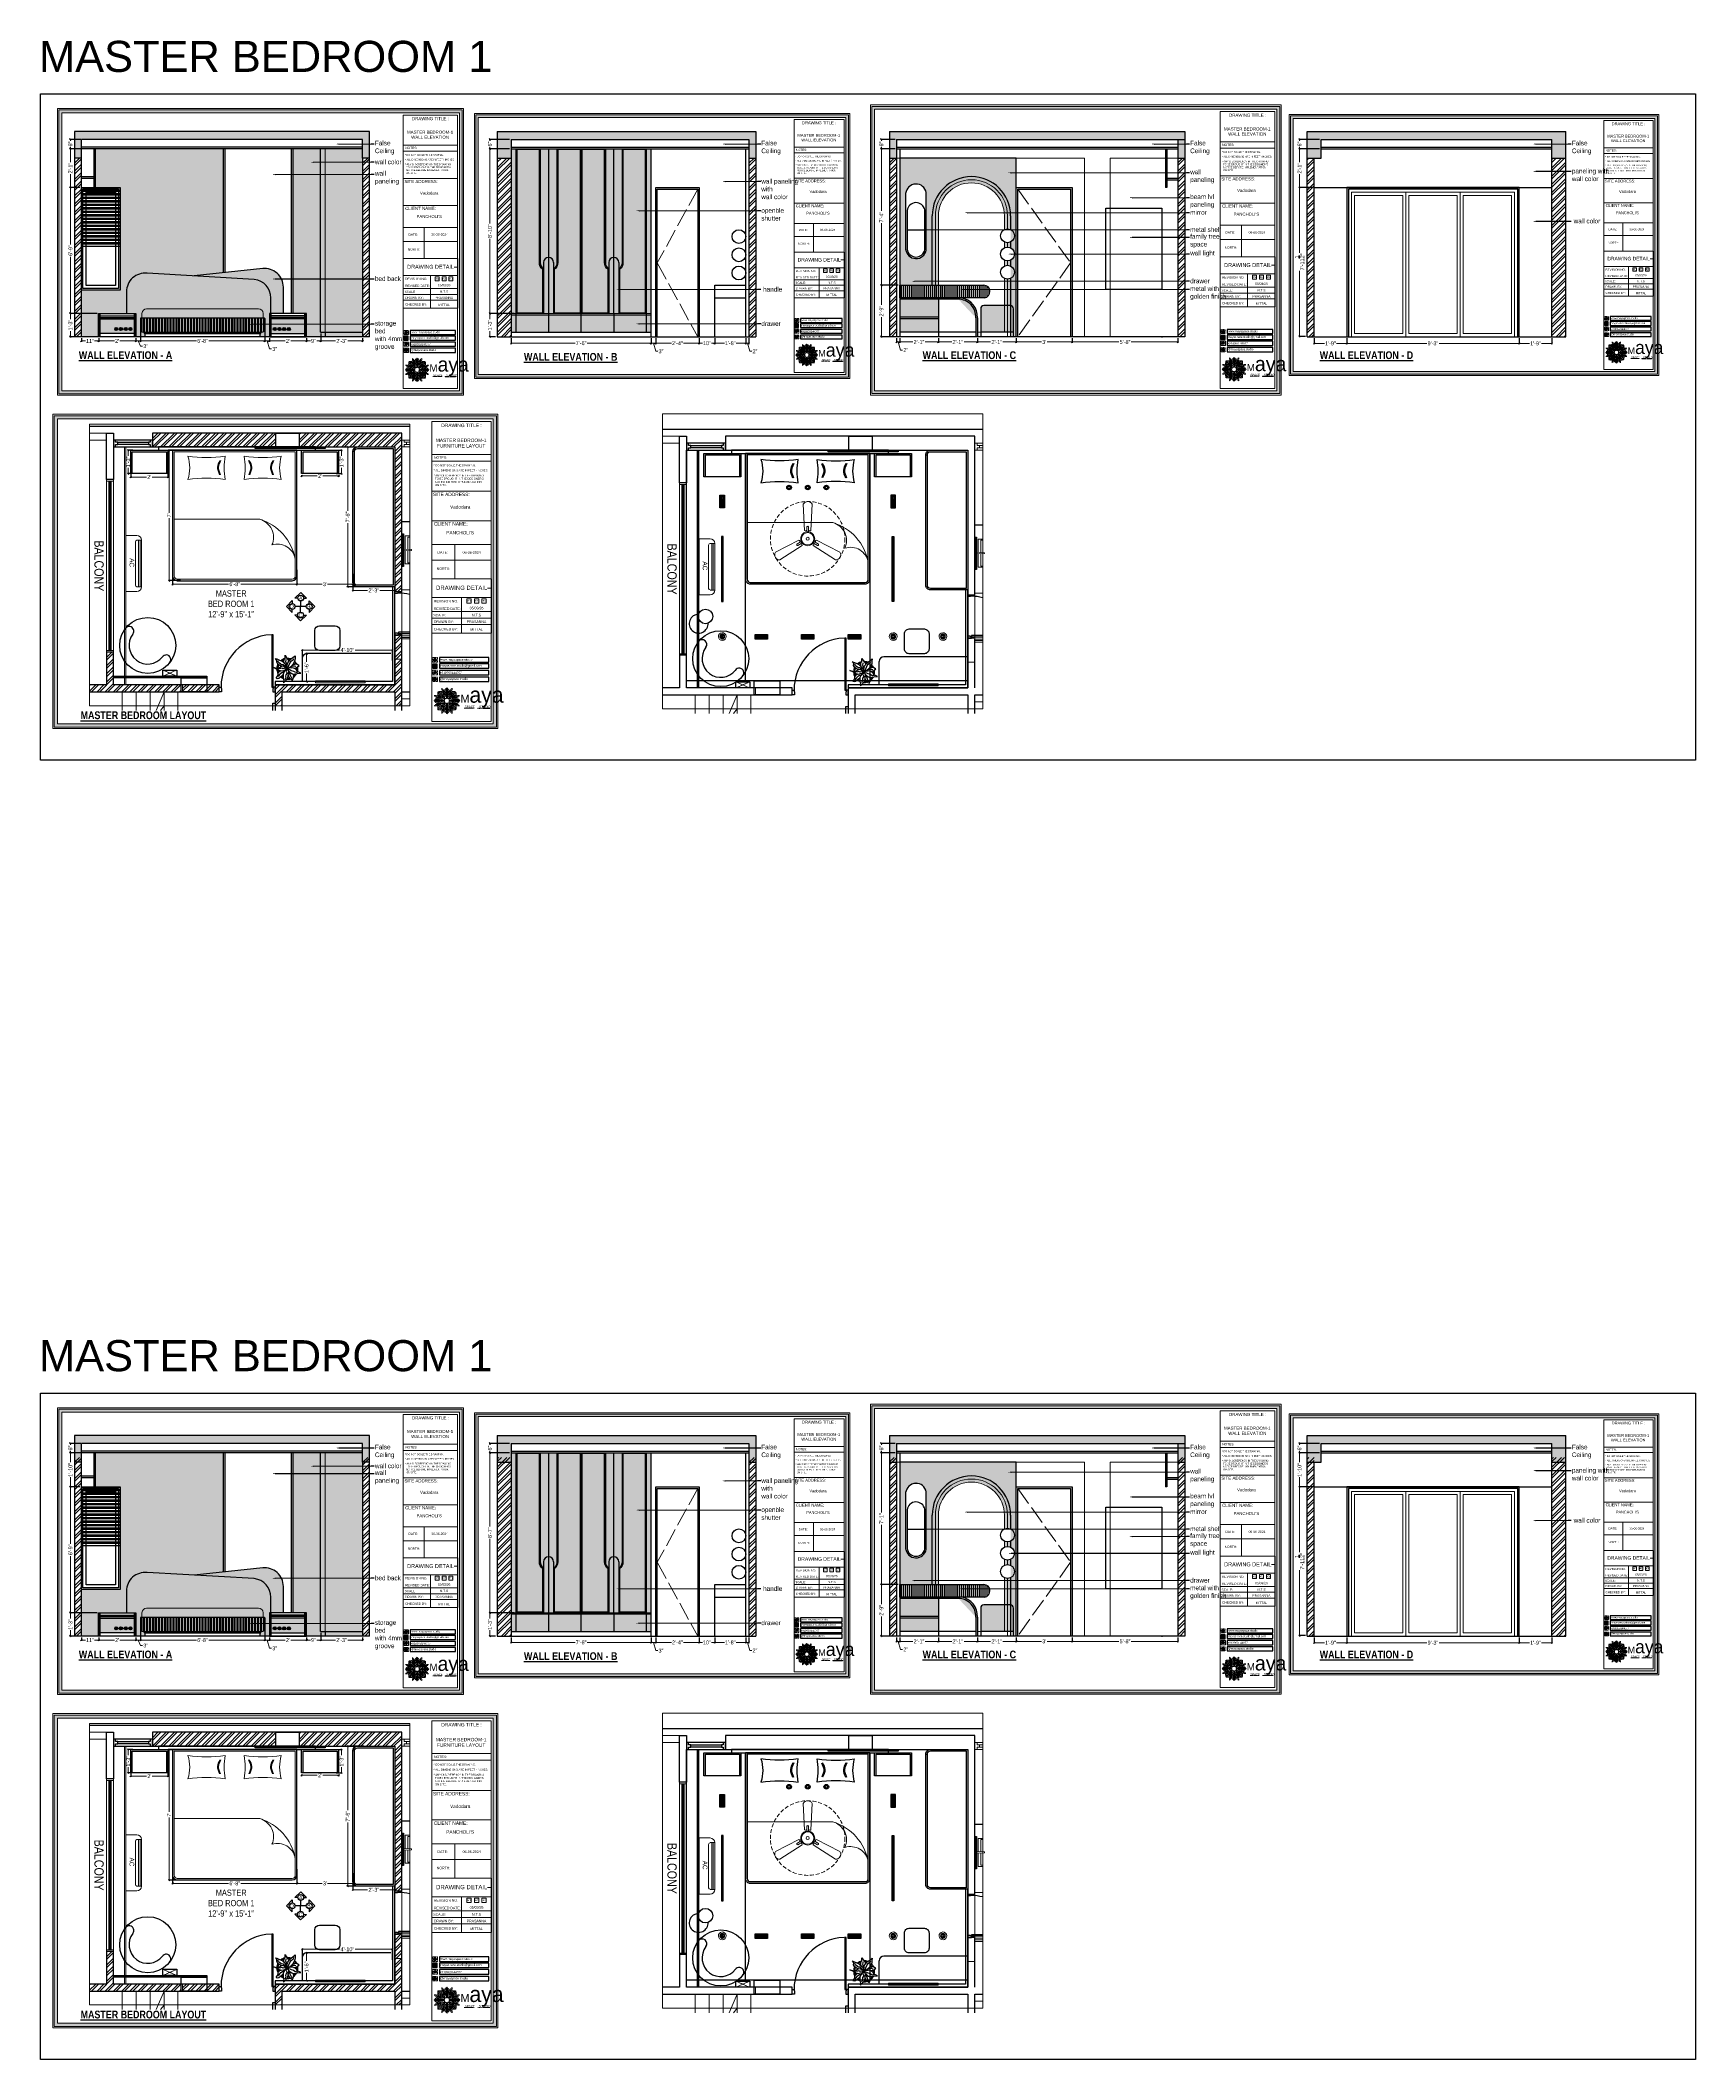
# Model space of a CAD drawing. Header units: millimetres. Extents: x 56222 to 3066687, y -650199 to -121287.
# Drawn here: x 131001 to 132067, y -184265 to -182965 of the extents above; entities that cross this region are included whole.
import ezdxf
from ezdxf import colors
from ezdxf.entities.mleader import LeaderData, LeaderLine
from ezdxf.enums import TextEntityAlignment as Align
from ezdxf.math import Vec2, Vec3

# ---------------------------------------------------------------- set-up
doc = ezdxf.new("R2010")
doc.units = ezdxf.units.MM
doc.header["$MEASUREMENT"] = 0
doc.header["$PDMODE"] = 35
for name, pattern in [('ACAD_ISO02W100', [15, 12, -3]), ('DASHED', [0.75, 0.5, -0.25]), ('DASHED2', [0.375, 0.25, -0.125]), ('DASHEDX2', [1.5, 1, -0.5])]:
    doc.linetypes.add(name, pattern=pattern)
doc.layers.get('Defpoints').update_dxf_attribs({"color": 220})
for name, color, linetype in [('AR DOOR', 40, 'Continuous'), ('AR ELE-5', 134, 'Continuous'), ('AR HATCH-7', 7, 'Continuous')]:
    doc.layers.add(name, color=color, linetype=linetype)
for name, color, linetype, lineweight in [('COLUMN', 1, 'Continuous', 30), ('dim05', 1, 'Continuous', 13), ('Dimension', 10, 'DASHEDX2', 20), ('el', 7, 'Continuous', 20), ('ELEC-wires', 1, 'DASHED2', 13), ('Electrical', 84, 'Continuous', 30), ('ELEVATION', 250, 'Continuous', 9), ('ELEVATION ( SPIRAL STAIR )', 250, 'Continuous', 9), ('FIRST FLOOR', 7, 'Continuous', 9), ('FIRST FLOOR ( DW_RAIL )', 7, 'Continuous', 9), ('FIRST FLOOR ( TEXT )', 7, 'Continuous', 9), ('FIRST FLOOR_( PLine )_', 251, 'Continuous', 30), ('FIRST FLOOR_( STAIR )', 251, 'Continuous', 9), ('FURNITURE', 32, 'Continuous', 9), ('furniture dimensions', 1, 'DASHED', 0), ('GF FALSE CEILING', 6, 'Continuous', 35), ('HACHA', 253, 'Continuous', 5), ('Labelling', 1, 'Continuous', 25), ('NAME PLATE', 7, 'Continuous', 25), ('SECTION ( SLAB PLine )', 104, 'Continuous', 30), ('Text', 7, 'Continuous', 15), ('TILE', 14, 'Continuous', 9), ('wall', 7, 'Continuous', 30), ('WALL Dimensions', 1, 'Continuous', 0), ('XX~SLAB ( BEAM )~ ( DIM )', 7, 'Continuous', 9)]:
    doc.layers.add(name, color=color, linetype=linetype, lineweight=lineweight)
doc.layers.add('XX~SLAB ( PLINE )', color=251, linetype='Continuous', plot=False)
doc.styles.add('Arial', font='arial.ttf')
doc.styles.add('KATHA', font='swissc.ttf')
doc.styles.get("Standard").update_dxf_attribs({"font": 'arial.ttf', "height": 6})
doc.styles.add('style4', font='ARIALN.TTF')
doc.styles.add('TEXT', font='eurr____.ttf')
doc.dimstyles.new('ISO-25', dxfattribs={"dimtxt": 2.5, "dimasz": 1, "dimexe": 0.5, "dimexo": 1, "dimtad": 0, "dimdec": 1, "dimlunit": 4, "dimtxsty": 'Standard', "dimblk": 'OBLIQUE', "dimcen": 2.5, "dimclrd": 1, "dimclre": 1, "dimclrt": 5, "dimadec": 0, "dimazin": 0, "dimtfac": 1, "dimtdec": 1, "dimtmove": 0, "dimatfit": 3, "dimfxl": 1, "dimlwd": -1, "dimarcsym": 0})
pattern_1 = [(180, (110470.8833, -196257.1549), (-3e-16, -0.5), [])]
pattern_2 = [(95, (0, 0), (5.51551999, 4.62807079), [0.75, -8.25]), (40, (0, 0), (-6.29992167, 4.3376815), [0.6, -6.6]), (145.4514445, (0.4596, 0.386), (-0.78440164, 8.96575221), [0.63740192, -7.01142112]), (91.1842, (-1.414, 1.414), (8.71693388, 6.37613776), [1.125, -12.375]), (141.6356355, (-0.688, 1.946), (-0.2790007, 13.4971167), [0.9561034, -10.5171376]), (36.184164, (-1.414, 1.414), (-0.2790007, 13.4971167), [0.9, -9.9]), (66, (-0.3536, 1.768), (7.06771572, 1.37382476), [0.75, -8.25]), (11, (-0.3536, 1.768), (-3.40708593, 6.84808435), [0.6, -6.6]), (116.4514447, (0.2354, 1.882), (3.66062975, 8.22190906), [0.6374019, -7.01142112]), (82.5, (0, 0), (-2.267931853, 2.439898176), [0, -6.52, 0, -6.7, 0, -6.625]), (52.5, (0, 0), (-0.92872942, 4.6490945), [0, -3.82, 0, -6.37, 0, -2.525]), (12.5, (-1.5768, -1.5768), (3.934181673, 3.615207618), [0, -2.5, 0, -7.8, 0, -10.35]), (2.5, (-2.284, -2.284), (3.41589983, 4.83159807), [0, -3.25, 0, -5.18, 0, -7.35])]
pattern_3 = [(45, (0, -836.1588), (-2.65165043, 2.65165043), []), (45, (1.7678, -836.1588), (-2.65165043, 2.65165043), [])]
pattern_4 = [(95, (0, -839.159), (5.51551999, 4.62807079), [0.75, -8.25]), (40, (0, -839.159), (-6.29992167, 4.3376815), [0.6, -6.6]), (145.4514445, (0.4596, -838.773), (-0.78440164, 8.96575221), [0.63740192, -7.01142112]), (91.1842, (-1.414, -837.7446), (8.71693388, 6.37613776), [1.125, -12.375]), (141.6356355, (-0.688, -837.213), (-0.2790007, 13.4971167), [0.9561034, -10.5171376]), (36.184164, (-1.414, -837.745), (-0.2790007, 13.4971167), [0.9, -9.9]), (66, (-0.3536, -837.391), (7.06771572, 1.37382476), [0.75, -8.25]), (11, (-0.3536, -837.391), (-3.40708593, 6.84808435), [0.6, -6.6]), (116.4514447, (0.2354, -837.2765), (3.66062975, 8.22190906), [0.6374019, -7.01142112]), (82.5, (0, -839.1588), (-2.267931853, 2.439898176), [0, -6.52, 0, -6.7, 0, -6.625]), (52.5, (0, -839.1588), (-0.92872942, 4.6490945), [0, -3.82, 0, -6.37, 0, -2.525]), (12.5, (-1.5768, -840.7356), (3.934181673, 3.615207618), [0, -2.5, 0, -7.8, 0, -10.35]), (2.5, (-2.284, -841.4427), (3.41589983, 4.83159807), [0, -3.25, 0, -5.18, 0, -7.35])]
pattern_5 = [(180, (110470.8833, -197093.31365), (-3e-16, -0.5), [])]

# ---------------------------------------------------------------- blocks, each defined once
blk = doc.blocks.new('*U18')
for points in [[(0, 0), (0, 1120), (-30, 1120), (-30, 0)], [(40, 0), (0, 0), (0, -30), (-10, -30), (-10, -100), (40, -100)], [(-1160, 0), (-1120, 0), (-1120, -30), (-1110, -30), (-1110, -100), (-1160, -100)]]:
    blk.add_lwpolyline(points, close=True)
at = {"layer": 'AR ELE-5', "linetype": 'ByBlock', "ltscale": 15}
blk.add_arc((2, -1), 1122, 92.373, 179.9653, dxfattribs=at)
blk = doc.blocks.new('ARPLS010')
at = {"linetype": 'ByBlock'}
for p, q in [((-0.469, 0.226), (-0.643, 0.216)), ((-0.643, 0.216), (-0.485, 0.134)), ((-0.359, 0.148), (-0.49, 0.172)), ((-0.485, 0.134), (-0.433, 0.051)), ((-0.362, 0.24), (-0.469, 0.226)), ((-0.433, 0.051), (-0.349, -0.011)), ((-0.278, 0.254), (-0.362, 0.24)), ((-0.287, 0.106), (-0.359, 0.148)), ((-0.295, 0.42), (-0.302, 0.309)), ((-0.302, 0.309), (-0.276, 0.258)), ((-0.278, 0.467), (-0.295, 0.42)), ((-0.18, 0.073), (-0.287, 0.106)), ((-0.248, 0.54), (-0.278, 0.467)), ((-0.21, 0.227), (-0.278, 0.254)), ((-0.182, 0.493), (-0.248, 0.54)), ((-0.222, 0.484), (-0.164, 0.347)), ((-0.132, 0.18), (-0.21, 0.227)), ((-0.125, 0.459), (-0.182, 0.493)), ((-0.111, 0.036), (-0.18, 0.073)), ((-0.164, 0.347), (-0.139, 0.295)), ((-0.139, 0.295), (-0.08, 0.131)), ((-0.063, 0.111), (-0.132, 0.18)), ((-0.072, 0.404), (-0.125, 0.459)), ((-0.013, 0.022), (-0.111, 0.036)), ((-0.084, -0.034), (0.007, 0.018)), ((0.003, 0.011), (-0.076, -0.16)), ((-0.038, 0.302), (-0.072, 0.404)), ((-0.049, 0.232), (-0.065, 0.135)), ((-0.065, 0.135), (-0.024, 0.018)), ((-0.044, 0.336), (-0.049, 0.232)), ((-0.013, 0.459), (-0.044, 0.336)), ((-0.024, 0.018), (0.009, 0.005)), ((0.121, 0.605), (-0.013, 0.459)), ((0.006, -0.002), (0.068, 0.032)), ((0.007, 0.018), (0.02, -0.121)), ((0.009, 0.005), (0.056, 0.114)), ((0.015, 0.209), (0.08, 0.288)), ((0.056, 0.114), (0.015, 0.209)), ((0.017, -0.002), (0.091, 0.009)), ((0.068, 0.032), (0.16, 0.165)), ((0.077, 0.412), (0.091, 0.447)), ((0.082, 0.358), (0.077, 0.412)), ((0.08, 0.288), (0.082, 0.358)), ((0.088, 0.065), (0.187, 0.091)), ((0.091, 0.447), (0.125, 0.522)), ((0.091, 0.009), (0.173, -0.011)), ((0.179, 0.666), (0.121, 0.605)), ((0.227, 0.157), (0.132, 0.131)), ((0.16, 0.165), (0.204, 0.254)), ((0.173, -0.011), (0.212, 0.004)), ((0.174, 0.573), (0.179, 0.666)), ((0.2, 0.432), (0.174, 0.573)), ((0.187, 0.091), (0.297, 0.116)), ((0.203, 0.352), (0.2, 0.432)), ((0.204, 0.254), (0.203, 0.352)), ((0.212, 0.004), (0.252, -0.03)), ((0.252, 0.313), (0.216, 0.287)), ((0.318, 0.213), (0.227, 0.157)), ((0.33, 0.38), (0.252, 0.313)), ((0.297, 0.116), (0.408, 0.071)), ((0.309, 0.109), (0.368, 0.128)), ((0.309, -0.01), (0.43, 0.006)), ((0.356, 0.269), (0.318, 0.213)), ((0.409, 0.44), (0.33, 0.38)), ((0.425, 0.373), (0.356, 0.269)), ((0.368, 0.128), (0.432, 0.176)), ((0.408, 0.071), (0.482, 0.024)), ((0.484, 0.459), (0.409, 0.44)), ((0.432, 0.176), (0.459, 0.236)), ((0.459, 0.303), (0.485, 0.354)), ((0.459, 0.236), (0.459, 0.303)), ((0.482, 0.024), (0.689, -0.072)), ((0.542, 0.434), (0.484, 0.459)), ((0.485, 0.354), (0.533, 0.42)), ((0.533, 0.42), (0.542, 0.434)), ((-0.464, -0.073), (-0.558, -0.152)), ((-0.558, -0.152), (-0.517, -0.172)), ((-0.517, -0.172), (-0.447, -0.216)), ((-0.366, -0.036), (-0.464, -0.073)), ((-0.447, -0.216), (-0.363, -0.202)), ((-0.336, -0.142), (-0.413, -0.121)), ((-0.382, -0.625), (-0.368, -0.496)), ((-0.269, -0.533), (-0.382, -0.625)), ((-0.368, -0.496), (-0.363, -0.408)), ((-0.306, -0.033), (-0.366, -0.036)), ((-0.363, -0.202), (-0.263, -0.2)), ((-0.363, -0.408), (-0.318, -0.29)), ((-0.349, -0.011), (-0.256, -0.05)), ((-0.269, -0.135), (-0.336, -0.142)), ((-0.318, -0.29), (-0.259, -0.2)), ((-0.287, -0.45), (-0.314, -0.498)), ((-0.199, -0.38), (-0.287, -0.45)), ((-0.193, -0.113), (-0.269, -0.135)), ((-0.141, -0.446), (-0.269, -0.533)), ((-0.259, -0.2), (-0.168, -0.1)), ((-0.256, -0.05), (-0.185, -0.038)), ((-0.138, -0.304), (-0.199, -0.38)), ((-0.185, -0.038), (-0.114, -0.046)), ((-0.168, -0.1), (-0.084, -0.034)), ((-0.017, -0.291), (-0.141, -0.446)), ((-0.076, -0.16), (-0.138, -0.304)), ((-0.114, -0.046), (-0.093, -0.036)), ((-0.042, -0.432), (-0.071, -0.352)), ((0.002, -0.48), (-0.042, -0.432)), ((0.02, -0.121), (-0.017, -0.291)), ((0.104, -0.646), (0.002, -0.48)), ((0.059, -0.27), (0.005, -0.185)), ((0.01, -0.014), (0.017, -0.002)), ((0.078, -0.064), (0.01, -0.014)), ((0.016, -0.023), (0.116, -0.122)), ((0.07, -0.179), (0.018, -0.1)), ((0.08, -0.342), (0.059, -0.27)), ((0.064, -0.446), (0.066, -0.407)), ((0.066, -0.407), (0.08, -0.342)), ((0.121, -0.239), (0.07, -0.179)), ((0.138, -0.083), (0.078, -0.064)), ((0.106, -0.5), (0.104, -0.646)), ((0.15, -0.445), (0.106, -0.5)), ((0.116, -0.122), (0.201, -0.195)), ((0.184, -0.299), (0.121, -0.239)), ((0.197, -0.135), (0.138, -0.083)), ((0.141, -0.261), (0.16, -0.336)), ((0.16, -0.336), (0.15, -0.445)), ((0.252, -0.362), (0.184, -0.299)), ((0.283, -0.123), (0.197, -0.135)), ((0.201, -0.195), (0.272, -0.198)), ((0.252, -0.03), (0.309, -0.01)), ((0.376, -0.416), (0.252, -0.362)), ((0.272, -0.198), (0.311, -0.225)), ((0.277, -0.114), (0.357, -0.156)), ((0.37, -0.064), (0.283, -0.123)), ((0.311, -0.225), (0.415, -0.304)), ((0.357, -0.156), (0.455, -0.226)), ((0.462, -0.021), (0.37, -0.064)), ((0.502, -0.472), (0.376, -0.416)), ((0.415, -0.304), (0.447, -0.388)), ((0.455, -0.226), (0.503, -0.317)), ((0.689, -0.072), (0.462, -0.021)), ((0.503, -0.317), (0.494, -0.398)), ((0.494, -0.398), (0.528, -0.452)), ((0.567, -0.494), (0.502, -0.472)), ((0.528, -0.452), (0.567, -0.494))]:
    blk.add_line(p, q, dxfattribs=at)
for radius, start, end in [(0.5, 164.9216, 191.03024), (0.458, 169.9629, 188.65169), (0.5, 126.2799, 152.70421), (0.458, 130.7647, 148.97893), (0.5, 87.23669, 107.91539), (0.458, 91.65963, 104.07841), (0.5, 49.07911, 67.03241), (0.458, 49.84606, 63.97637), (0.458, 5.05171, 21.91083), (0.5, 1.37819, 25.75649), (0.5, 205.1623, 226.32036), (0.458, 207.23198, 224.08187), (0.5, 249.55297, 272.4234), (0.458, 252.85225, 267.71102), (0.5, 283.53242, 308.87117), (0.458, 289.26599, 306.11067), (0.458, 334.56254, 357.15322), (0.5, 333.69908, 357.5577)]:
    blk.add_arc((0, 0), radius, start, end, dxfattribs=at)
blk = doc.blocks.new('6616')
at = {"color": 242, "linetype": 'DASHED', "true_color": 0xcd2027}
for p, q in [((386784.8, -36915.8), (386775.8, -36911.8)), ((386784.8, -36911.8), (386775.8, -36915.8))]:
    blk.add_line(p, q, dxfattribs=at)
at = {"layer": 'ELEC-wires', "color": 5, "linetype": 'ByBlock', "lineweight": 30, "ltscale": 4}
blk.add_lwpolyline([(386775.8, -36911.8), (386784.8, -36911.8), (386784.8, -36915.8), (386775.8, -36915.8)], close=True, dxfattribs=at)
blk = doc.blocks.new('ac paln')
at = {"layer": 'Electrical', "lineweight": 15}
for p, q in [((389238.7, -37646.4), (389238.7, -37610.3)), ((389238.7, -37610.3), (389245.7, -37610.3)), ((389244.8, -37642.3), (389244.8, -37614.4)), ((389245.8, -37613.3), (389248.7, -37613.3)), ((389246.8, -37643.4), (389246.8, -37613.3)), ((389247.8, -37643.4), (389247.8, -37613.3)), ((389248.7, -37613.3), (389248.7, -37643.4)), ((389248.7, -37643.4), (389248.7, -37613.3)), ((389245.8, -37643.4), (389248.7, -37643.4)), ((389248.7, -37643.4), (389248.7, -37643.4)), ((389245.7, -37646.4), (389238.7, -37646.4))]:
    blk.add_line(p, q, dxfattribs=at)
for centre, start, end in [((389245.7, -37613.3), 0, 90), ((389245.7, -37643.4), 270, 0)]:
    blk.add_arc(centre, 3.01, start, end, dxfattribs=at)
at = {"layer": 'Electrical', "lineweight": 15, "extrusion": (0, 0, -1)}
for centre, start_param, end_param in [((389245.8, -37614.4), -0.785398, 0.785398), ((389245.8, -37642.3), 3.926991, 5.497787)]:
    blk.add_ellipse(centre, major_axis=(-0.71, 0.71), ratio=1, start_param=start_param, end_param=end_param, dxfattribs=at)
at = {"layer": 'Text', "style": 'TEXT'}
blk.add_text('AC', height=3, rotation=270, dxfattribs=at).set_placement((389241, -37624.9))
blk = doc.blocks.new('_Oblique')
at = {"layer": 'wall', "color": 0, "lineweight": -2}
blk.add_line((-0.5, -0.5), (0.5, 0.5), dxfattribs=at)
blk = doc.blocks.new('*D201')
at = {"layer": 'Defpoints', "color": 0, "lineweight": 30, "transparency": 16777216}
for p in [(131027.8, -183155.8), (131038.9, -183155.8), (131038.9, -183158.5)]:
    blk.add_point(p, dxfattribs=at)
at = {"layer": 'dim05', "color": 1, "linetype": 'Continuous', "lineweight": -2, "transparency": 16777216}
for p, q in [((131027.8, -183156.8), (131027.8, -183159)), ((131038.9, -183156.8), (131038.9, -183159))]:
    blk.add_line(p, q, dxfattribs=at)
at = {"layer": 'dim05', "color": 1, "linetype": 'Continuous', "transparency": 16777216}
for p, q in [((131027.8, -183158.5), (131030.4, -183158.5)), ((131038.9, -183158.5), (131036.2, -183158.5))]:
    blk.add_line(p, q, dxfattribs=at)
at = {"layer": 'dim05', "color": 1, "transparency": 16777216, "rotation": 180}
blk.add_blockref('_Oblique', (131027.8, -183158.5), dxfattribs=at)
at = {"layer": 'dim05', "color": 1, "transparency": 16777216}
blk.add_blockref('_Oblique', (131038.9, -183158.5), dxfattribs=at)
at = {"layer": 'dim05', "color": 5, "lineweight": 25, "transparency": 16777216, "insert": (131033.3, -183158.5), "char_height": 2.5, "attachment_point": 5, "style": 'Arial'}
blk.add_mtext('11"', dxfattribs=at)
blk = doc.blocks.new('*D202')
at = {"layer": 'Defpoints', "color": 0, "lineweight": 30, "transparency": 16777216}
for p in [(131038.9, -183155.8), (131062.8, -183155.8), (131062.8, -183158.5)]:
    blk.add_point(p, dxfattribs=at)
at = {"layer": 'dim05', "color": 1, "linetype": 'Continuous', "lineweight": -2, "transparency": 16777216}
for p, q in [((131038.9, -183156.8), (131038.9, -183159)), ((131062.8, -183156.8), (131062.8, -183159))]:
    blk.add_line(p, q, dxfattribs=at)
at = {"layer": 'dim05', "color": 1, "linetype": 'Continuous', "transparency": 16777216}
for p, q in [((131038.9, -183158.5), (131049, -183158.5)), ((131062.8, -183158.5), (131052.6, -183158.5))]:
    blk.add_line(p, q, dxfattribs=at)
at = {"layer": 'dim05', "color": 1, "transparency": 16777216, "rotation": 180}
blk.add_blockref('_Oblique', (131038.9, -183158.5), dxfattribs=at)
at = {"layer": 'dim05', "color": 1, "transparency": 16777216}
blk.add_blockref('_Oblique', (131062.8, -183158.5), dxfattribs=at)
at = {"layer": 'dim05', "color": 5, "lineweight": 25, "transparency": 16777216, "insert": (131050.8, -183158.5), "char_height": 2.5, "attachment_point": 5, "style": 'Arial'}
blk.add_mtext("2'", dxfattribs=at)
blk = doc.blocks.new('*D203')
at = {"layer": 'Defpoints', "color": 0, "lineweight": 30, "transparency": 16777216}
for p in [(131062.8, -183155.8), (131065.8, -183148.6), (131065.8, -183158.5)]:
    blk.add_point(p, dxfattribs=at)
at = {"layer": 'dim05', "color": 1, "linetype": 'Continuous', "lineweight": -2, "transparency": 16777216}
for p, q in [((131062.8, -183156.8), (131062.8, -183159)), ((131065.8, -183149.6), (131065.8, -183159))]:
    blk.add_line(p, q, dxfattribs=at)
at = {"layer": 'dim05', "color": 1, "linetype": 'Continuous', "transparency": 16777216}
for p, q in [((131062.8, -183158.5), (131065.8, -183158.5)), ((131064.3, -183158.5), (131065.8, -183161.9)), ((131065.8, -183161.9), (131067.1, -183161.9))]:
    blk.add_line(p, q, dxfattribs=at)
at = {"layer": 'dim05', "color": 1, "transparency": 16777216, "rotation": 180}
blk.add_blockref('_Oblique', (131062.8, -183158.5), dxfattribs=at)
at = {"layer": 'dim05', "color": 1, "transparency": 16777216}
blk.add_blockref('_Oblique', (131065.8, -183158.5), dxfattribs=at)
at = {"layer": 'dim05', "color": 5, "lineweight": 25, "transparency": 16777216, "insert": (131069.2, -183161.9), "char_height": 2.5, "attachment_point": 5, "style": 'Arial'}
blk.add_mtext('3"', dxfattribs=at)
blk = doc.blocks.new('*D204')
at = {"layer": 'Defpoints', "color": 0, "lineweight": 30, "transparency": 16777216}
for p in [(131145.8, -183147.5), (131065.8, -183148.6), (131145.8, -183158.5)]:
    blk.add_point(p, dxfattribs=at)
at = {"layer": 'dim05', "color": 1, "linetype": 'Continuous', "lineweight": -2, "transparency": 16777216}
for p, q in [((131065.8, -183149.6), (131065.8, -183159)), ((131145.8, -183148.5), (131145.8, -183159))]:
    blk.add_line(p, q, dxfattribs=at)
at = {"layer": 'dim05', "color": 1, "linetype": 'Continuous', "transparency": 16777216}
for p, q in [((131065.8, -183158.5), (131101.8, -183158.5)), ((131145.8, -183158.5), (131109.7, -183158.5))]:
    blk.add_line(p, q, dxfattribs=at)
at = {"layer": 'dim05', "color": 1, "transparency": 16777216, "rotation": 180}
blk.add_blockref('_Oblique', (131065.8, -183158.5), dxfattribs=at)
at = {"layer": 'dim05', "color": 1, "transparency": 16777216}
blk.add_blockref('_Oblique', (131145.8, -183158.5), dxfattribs=at)
at = {"layer": 'dim05', "color": 5, "lineweight": 25, "transparency": 16777216, "insert": (131105.8, -183158.5), "char_height": 2.5, "attachment_point": 5, "style": 'Arial'}
blk.add_mtext('6\'-8"', dxfattribs=at)
blk = doc.blocks.new('*D205')
at = {"layer": 'Defpoints', "color": 0, "lineweight": 30, "transparency": 16777216}
for p in [(131145.8, -183147.5), (131148.8, -183155.8), (131148.8, -183158.5)]:
    blk.add_point(p, dxfattribs=at)
at = {"layer": 'dim05', "color": 1, "linetype": 'Continuous', "lineweight": -2, "transparency": 16777216}
for p, q in [((131145.8, -183148.5), (131145.8, -183159)), ((131148.8, -183156.8), (131148.8, -183159))]:
    blk.add_line(p, q, dxfattribs=at)
at = {"layer": 'dim05', "color": 1, "linetype": 'Continuous', "transparency": 16777216}
for p, q in [((131145.8, -183158.5), (131148.8, -183158.5)), ((131147.3, -183158.5), (131148.8, -183163.7)), ((131148.8, -183163.7), (131150.1, -183163.7))]:
    blk.add_line(p, q, dxfattribs=at)
at = {"layer": 'dim05', "color": 1, "transparency": 16777216, "rotation": 180}
blk.add_blockref('_Oblique', (131145.8, -183158.5), dxfattribs=at)
at = {"layer": 'dim05', "color": 1, "transparency": 16777216}
blk.add_blockref('_Oblique', (131148.8, -183158.5), dxfattribs=at)
at = {"layer": 'dim05', "color": 5, "lineweight": 25, "transparency": 16777216, "insert": (131152.2, -183163.7), "char_height": 2.5, "attachment_point": 5, "style": 'Arial'}
blk.add_mtext('3"', dxfattribs=at)
blk = doc.blocks.new('*D206')
at = {"layer": 'Defpoints', "color": 0, "lineweight": 30, "transparency": 16777216}
for p in [(131148.8, -183155.8), (131172.7, -183155.8), (131172.7, -183158.5)]:
    blk.add_point(p, dxfattribs=at)
at = {"layer": 'dim05', "color": 1, "linetype": 'Continuous', "lineweight": -2, "transparency": 16777216}
for p, q in [((131148.8, -183156.8), (131148.8, -183159)), ((131172.7, -183156.8), (131172.7, -183159))]:
    blk.add_line(p, q, dxfattribs=at)
at = {"layer": 'dim05', "color": 1, "linetype": 'Continuous', "transparency": 16777216}
for p, q in [((131148.8, -183158.5), (131158.9, -183158.5)), ((131172.7, -183158.5), (131162.5, -183158.5))]:
    blk.add_line(p, q, dxfattribs=at)
at = {"layer": 'dim05', "color": 1, "transparency": 16777216, "rotation": 180}
blk.add_blockref('_Oblique', (131148.8, -183158.5), dxfattribs=at)
at = {"layer": 'dim05', "color": 1, "transparency": 16777216}
blk.add_blockref('_Oblique', (131172.7, -183158.5), dxfattribs=at)
at = {"layer": 'dim05', "color": 5, "lineweight": 25, "transparency": 16777216, "insert": (131160.7, -183158.5), "char_height": 2.5, "attachment_point": 5, "style": 'Arial'}
blk.add_mtext("2'", dxfattribs=at)
blk = doc.blocks.new('*D207')
at = {"layer": 'Defpoints', "color": 0, "lineweight": 30, "transparency": 16777216}
for p in [(131172.7, -183155.8), (131181.8, -183152.8), (131181.8, -183158.5)]:
    blk.add_point(p, dxfattribs=at)
at = {"layer": 'dim05', "color": 1, "linetype": 'Continuous', "lineweight": -2, "transparency": 16777216}
for p, q in [((131172.7, -183156.8), (131172.7, -183159)), ((131181.8, -183153.8), (131181.8, -183159))]:
    blk.add_line(p, q, dxfattribs=at)
at = {"layer": 'dim05', "color": 1, "linetype": 'Continuous', "transparency": 16777216}
for p, q in [((131172.7, -183158.5), (131175.2, -183158.5)), ((131181.8, -183158.5), (131179.3, -183158.5))]:
    blk.add_line(p, q, dxfattribs=at)
at = {"layer": 'dim05', "color": 1, "transparency": 16777216, "rotation": 180}
blk.add_blockref('_Oblique', (131172.7, -183158.5), dxfattribs=at)
at = {"layer": 'dim05', "color": 1, "transparency": 16777216}
blk.add_blockref('_Oblique', (131181.8, -183158.5), dxfattribs=at)
at = {"layer": 'dim05', "color": 5, "lineweight": 25, "transparency": 16777216, "insert": (131177.2, -183158.5), "char_height": 2.5, "attachment_point": 5, "style": 'Arial'}
blk.add_mtext('9"', dxfattribs=at)
blk = doc.blocks.new('*D208')
at = {"layer": 'Defpoints', "color": 0, "lineweight": 30, "transparency": 16777216}
for p in [(131181.8, -183152.8), (131208.8, -183155.8), (131208.8, -183158.5)]:
    blk.add_point(p, dxfattribs=at)
at = {"layer": 'dim05', "color": 1, "linetype": 'Continuous', "lineweight": -2, "transparency": 16777216}
for p, q in [((131181.8, -183153.8), (131181.8, -183159)), ((131208.8, -183156.8), (131208.8, -183159))]:
    blk.add_line(p, q, dxfattribs=at)
at = {"layer": 'dim05', "color": 1, "linetype": 'Continuous', "transparency": 16777216}
for p, q in [((131181.8, -183158.5), (131191.3, -183158.5)), ((131208.8, -183158.5), (131199.2, -183158.5))]:
    blk.add_line(p, q, dxfattribs=at)
at = {"layer": 'dim05', "color": 1, "transparency": 16777216, "rotation": 180}
blk.add_blockref('_Oblique', (131181.8, -183158.5), dxfattribs=at)
at = {"layer": 'dim05', "color": 1, "transparency": 16777216}
blk.add_blockref('_Oblique', (131208.8, -183158.5), dxfattribs=at)
at = {"layer": 'dim05', "color": 5, "lineweight": 25, "transparency": 16777216, "insert": (131195.3, -183158.5), "char_height": 2.5, "attachment_point": 5, "style": 'Arial'}
blk.add_mtext('2\'-3"', dxfattribs=at)
blk = doc.blocks.new('*D209')
at = {"layer": 'Defpoints', "color": 0, "lineweight": 30, "transparency": 16777216}
for p in [(131020.7, -183140.8), (131038.8, -183140.8), (131038.8, -183155.8)]:
    blk.add_point(p, dxfattribs=at)
at = {"layer": 'dim05', "color": 1, "linetype": 'Continuous', "lineweight": -2, "transparency": 16777216}
for p, q in [((131037.8, -183140.8), (131020.2, -183140.8)), ((131037.8, -183155.8), (131020.2, -183155.8))]:
    blk.add_line(p, q, dxfattribs=at)
at = {"layer": 'dim05', "color": 1, "linetype": 'Continuous', "transparency": 16777216}
for p, q in [((131020.7, -183140.8), (131020.7, -183144.5)), ((131020.7, -183155.8), (131020.7, -183152.2))]:
    blk.add_line(p, q, dxfattribs=at)
at = {"layer": 'dim05', "color": 1, "transparency": 16777216}
for p, rotation in [((131020.7, -183140.8), 90), ((131020.7, -183155.8), 270)]:
    blk.add_blockref('_Oblique', p, dxfattribs=dict(at, rotation=rotation))
at = {"layer": 'dim05', "color": 5, "lineweight": 25, "transparency": 16777216, "insert": (131020.7, -183148.3), "char_height": 2.5, "attachment_point": 5, "rotation": 90, "style": 'Arial'}
blk.add_mtext('1\'-3"', dxfattribs=at)
blk = doc.blocks.new('*D210')
at = {"layer": 'Defpoints', "color": 0, "lineweight": 30, "transparency": 16777216}
for p in [(131020.7, -183059.8), (131027.8, -183059.8), (131038.9, -183140.8)]:
    blk.add_point(p, dxfattribs=at)
at = {"layer": 'dim05', "color": 1, "linetype": 'Continuous', "lineweight": -2, "transparency": 16777216}
for p, q in [((131026.8, -183059.8), (131020.2, -183059.8)), ((131037.9, -183140.8), (131020.2, -183140.8))]:
    blk.add_line(p, q, dxfattribs=at)
at = {"layer": 'dim05', "color": 1, "linetype": 'Continuous', "transparency": 16777216}
for p, q in [((131020.7, -183059.8), (131020.7, -183096.4)), ((131020.7, -183140.8), (131020.7, -183104.3))]:
    blk.add_line(p, q, dxfattribs=at)
at = {"layer": 'dim05', "color": 1, "transparency": 16777216}
for p, rotation in [((131020.7, -183059.8), 90), ((131020.7, -183140.8), 270)]:
    blk.add_blockref('_Oblique', p, dxfattribs=dict(at, rotation=rotation))
at = {"layer": 'dim05', "color": 5, "lineweight": 25, "transparency": 16777216, "insert": (131020.7, -183100.3), "char_height": 2.5, "attachment_point": 5, "rotation": 90, "style": 'Arial'}
blk.add_mtext('6\'-9"', dxfattribs=at)
blk = doc.blocks.new('*D211')
at = {"layer": 'Defpoints', "color": 0, "lineweight": 30, "transparency": 16777216}
for p in [(131020.7, -183034.8), (131027.8, -183034.8), (131027.8, -183059.8)]:
    blk.add_point(p, dxfattribs=at)
at = {"layer": 'dim05', "color": 1, "linetype": 'Continuous', "lineweight": -2, "transparency": 16777216}
for p, q in [((131026.8, -183034.8), (131020.2, -183034.8)), ((131026.8, -183059.8), (131020.2, -183059.8))]:
    blk.add_line(p, q, dxfattribs=at)
at = {"layer": 'dim05', "color": 1, "linetype": 'Continuous', "transparency": 16777216}
for p, q in [((131020.7, -183034.8), (131020.7, -183043.4)), ((131020.7, -183059.8), (131020.7, -183051.3))]:
    blk.add_line(p, q, dxfattribs=at)
at = {"layer": 'dim05', "color": 1, "transparency": 16777216}
for p, rotation in [((131020.7, -183034.8), 90), ((131020.7, -183059.8), 270)]:
    blk.add_blockref('_Oblique', p, dxfattribs=dict(at, rotation=rotation))
at = {"layer": 'dim05', "color": 5, "lineweight": 25, "transparency": 16777216, "insert": (131020.7, -183047.3), "char_height": 2.5, "attachment_point": 5, "rotation": 90, "style": 'Arial'}
blk.add_mtext('2\'-1"', dxfattribs=at)
blk = doc.blocks.new('*D212')
at = {"layer": 'Defpoints', "color": 0, "lineweight": 30, "transparency": 16777216}
for p in [(131020.7, -183028.8), (131028.4, -183028.8), (131028.4, -183034.8)]:
    blk.add_point(p, dxfattribs=at)
at = {"layer": 'dim05', "color": 1, "linetype": 'Continuous', "lineweight": -2, "transparency": 16777216}
for p, q in [((131027.4, -183028.8), (131020.2, -183028.8)), ((131027.4, -183034.8), (131020.2, -183034.8))]:
    blk.add_line(p, q, dxfattribs=at)
at = {"layer": 'dim05', "color": 1, "linetype": 'Continuous', "transparency": 16777216}
for p, q in [((131020.7, -183028.8), (131020.7, -183029.8)), ((131020.7, -183034.8), (131020.7, -183033.9))]:
    blk.add_line(p, q, dxfattribs=at)
at = {"layer": 'dim05', "color": 1, "transparency": 16777216}
for p, rotation in [((131020.7, -183028.8), 90), ((131020.7, -183034.8), 270)]:
    blk.add_blockref('_Oblique', p, dxfattribs=dict(at, rotation=rotation))
at = {"layer": 'dim05', "color": 5, "lineweight": 25, "transparency": 16777216, "insert": (131020.7, -183031.8), "char_height": 2.5, "attachment_point": 5, "rotation": 90, "style": 'Arial'}
blk.add_mtext('6"', dxfattribs=at)
blk = doc.blocks.new('*D213')
at = {"layer": 'Defpoints', "color": 0, "lineweight": 30, "transparency": 16777216}
for p in [(131304.4, -183028.8), (131290.7, -183034.8), (131304.4, -183034.8)]:
    blk.add_point(p, dxfattribs=at)
at = {"layer": 'dim05', "color": 1, "linetype": 'Continuous', "lineweight": -2, "transparency": 16777216}
for p, q in [((131303.4, -183028.8), (131290.2, -183028.8)), ((131303.4, -183034.8), (131290.2, -183034.8))]:
    blk.add_line(p, q, dxfattribs=at)
at = {"layer": 'dim05', "color": 1, "linetype": 'Continuous', "transparency": 16777216}
for p, q in [((131290.7, -183028.8), (131290.7, -183029.8)), ((131290.7, -183034.8), (131290.7, -183033.9))]:
    blk.add_line(p, q, dxfattribs=at)
at = {"layer": 'dim05', "color": 1, "transparency": 16777216}
for p, rotation in [((131290.7, -183028.8), 90), ((131290.7, -183034.8), 270)]:
    blk.add_blockref('_Oblique', p, dxfattribs=dict(at, rotation=rotation))
at = {"layer": 'dim05', "color": 5, "lineweight": 25, "transparency": 16777216, "insert": (131290.7, -183031.8), "char_height": 2.5, "attachment_point": 5, "rotation": 90, "style": 'Arial'}
blk.add_mtext('6"', dxfattribs=at)
blk = doc.blocks.new('*D215')
at = {"layer": 'Defpoints', "color": 0, "lineweight": 30, "transparency": 16777216}
for p in [(131304.4, -183034.8), (131290.7, -183140.8), (131307.4, -183140.8)]:
    blk.add_point(p, dxfattribs=at)
at = {"layer": 'dim05', "color": 1, "linetype": 'Continuous', "lineweight": -2, "transparency": 16777216}
for p, q in [((131303.4, -183034.8), (131290.2, -183034.8)), ((131306.4, -183140.8), (131290.2, -183140.8))]:
    blk.add_line(p, q, dxfattribs=at)
at = {"layer": 'dim05', "color": 1, "linetype": 'Continuous', "transparency": 16777216}
for p, q in [((131290.7, -183034.8), (131290.7, -183082.9)), ((131290.7, -183140.8), (131290.7, -183092.8))]:
    blk.add_line(p, q, dxfattribs=at)
at = {"layer": 'dim05', "color": 1, "transparency": 16777216}
for p, rotation in [((131290.7, -183034.8), 90), ((131290.7, -183140.8), 270)]:
    blk.add_blockref('_Oblique', p, dxfattribs=dict(at, rotation=rotation))
at = {"layer": 'dim05', "color": 5, "lineweight": 25, "transparency": 16777216, "insert": (131290.7, -183087.8), "char_height": 2.5, "attachment_point": 5, "rotation": 90, "style": 'Arial'}
blk.add_mtext('8\'-10"', dxfattribs=at)
blk = doc.blocks.new('*D216')
at = {"layer": 'Defpoints', "color": 0, "lineweight": 30, "transparency": 16777216}
for p in [(131307.4, -183140.8), (131290.7, -183155.8), (131295.4, -183155.8)]:
    blk.add_point(p, dxfattribs=at)
at = {"layer": 'dim05', "color": 1, "linetype": 'Continuous', "lineweight": -2, "transparency": 16777216}
for p, q in [((131306.4, -183140.8), (131290.2, -183140.8)), ((131294.4, -183155.8), (131290.2, -183155.8))]:
    blk.add_line(p, q, dxfattribs=at)
at = {"layer": 'dim05', "color": 1, "linetype": 'Continuous', "transparency": 16777216}
for p, q in [((131290.7, -183140.8), (131290.7, -183144.5)), ((131290.7, -183155.8), (131290.7, -183152.2))]:
    blk.add_line(p, q, dxfattribs=at)
at = {"layer": 'dim05', "color": 1, "transparency": 16777216}
for p, rotation in [((131290.7, -183140.8), 90), ((131290.7, -183155.8), 270)]:
    blk.add_blockref('_Oblique', p, dxfattribs=dict(at, rotation=rotation))
at = {"layer": 'dim05', "color": 5, "lineweight": 25, "transparency": 16777216, "insert": (131290.7, -183148.3), "char_height": 2.5, "attachment_point": 5, "rotation": 90, "style": 'Arial'}
blk.add_mtext('1\'-3"', dxfattribs=at)
blk = doc.blocks.new('*D217')
at = {"layer": 'Defpoints', "color": 0, "lineweight": 30, "transparency": 16777216}
for p in [(131304.4, -183155.8), (131394.4, -183155.8), (131394.4, -183160)]:
    blk.add_point(p, dxfattribs=at)
at = {"layer": 'dim05', "color": 1, "linetype": 'Continuous', "lineweight": -2, "transparency": 16777216}
for p, q in [((131304.4, -183156.8), (131304.4, -183160.5)), ((131394.4, -183156.8), (131394.4, -183160.5))]:
    blk.add_line(p, q, dxfattribs=at)
at = {"layer": 'dim05', "color": 1, "linetype": 'Continuous', "transparency": 16777216}
for p, q in [((131304.4, -183160), (131345.5, -183160)), ((131394.4, -183160), (131353.4, -183160))]:
    blk.add_line(p, q, dxfattribs=at)
at = {"layer": 'dim05', "color": 1, "transparency": 16777216, "rotation": 180}
blk.add_blockref('_Oblique', (131304.4, -183160), dxfattribs=at)
at = {"layer": 'dim05', "color": 1, "transparency": 16777216}
blk.add_blockref('_Oblique', (131394.4, -183160), dxfattribs=at)
at = {"layer": 'dim05', "color": 5, "lineweight": 25, "transparency": 16777216, "insert": (131349.4, -183160), "char_height": 2.5, "attachment_point": 5, "style": 'Arial'}
blk.add_mtext('7\'-6"', dxfattribs=at)
blk = doc.blocks.new('*D218')
at = {"layer": 'Defpoints', "color": 0, "lineweight": 30, "transparency": 16777216}
for p in [(131394.4, -183155.8), (131397.4, -183155.8), (131397.4, -183160)]:
    blk.add_point(p, dxfattribs=at)
at = {"layer": 'dim05', "color": 1, "linetype": 'Continuous', "lineweight": -2, "transparency": 16777216}
for p, q in [((131394.4, -183156.8), (131394.4, -183160.5)), ((131397.4, -183156.8), (131397.4, -183160.5))]:
    blk.add_line(p, q, dxfattribs=at)
at = {"layer": 'dim05', "color": 1, "linetype": 'Continuous', "transparency": 16777216}
for p, q in [((131394.4, -183160), (131397.4, -183160)), ((131395.9, -183160), (131397.5, -183165.2)), ((131397.5, -183165.2), (131398.8, -183165.2))]:
    blk.add_line(p, q, dxfattribs=at)
at = {"layer": 'dim05', "color": 1, "transparency": 16777216, "rotation": 180}
blk.add_blockref('_Oblique', (131394.4, -183160), dxfattribs=at)
at = {"layer": 'dim05', "color": 1, "transparency": 16777216}
blk.add_blockref('_Oblique', (131397.4, -183160), dxfattribs=at)
at = {"layer": 'dim05', "color": 5, "lineweight": 25, "transparency": 16777216, "insert": (131400.8, -183165.2), "char_height": 2.5, "attachment_point": 5, "style": 'Arial'}
blk.add_mtext('3"', dxfattribs=at)
blk = doc.blocks.new('*D219')
at = {"layer": 'Defpoints', "color": 0, "lineweight": 30, "transparency": 16777216}
for p in [(131397.4, -183155.8), (131425.4, -183155.8), (131425.4, -183160)]:
    blk.add_point(p, dxfattribs=at)
at = {"layer": 'dim05', "color": 1, "linetype": 'Continuous', "lineweight": -2, "transparency": 16777216}
for p, q in [((131397.4, -183156.8), (131397.4, -183160.5)), ((131425.4, -183156.8), (131425.4, -183160.5))]:
    blk.add_line(p, q, dxfattribs=at)
at = {"layer": 'dim05', "color": 1, "linetype": 'Continuous', "transparency": 16777216}
for p, q in [((131397.4, -183160), (131407.5, -183160)), ((131425.4, -183160), (131415.4, -183160))]:
    blk.add_line(p, q, dxfattribs=at)
at = {"layer": 'dim05', "color": 1, "transparency": 16777216, "rotation": 180}
blk.add_blockref('_Oblique', (131397.4, -183160), dxfattribs=at)
at = {"layer": 'dim05', "color": 1, "transparency": 16777216}
blk.add_blockref('_Oblique', (131425.4, -183160), dxfattribs=at)
at = {"layer": 'dim05', "color": 5, "lineweight": 25, "transparency": 16777216, "insert": (131411.4, -183160), "char_height": 2.5, "attachment_point": 5, "style": 'Arial'}
blk.add_mtext('2\'-4"', dxfattribs=at)
blk = doc.blocks.new('*D220')
at = {"layer": 'Defpoints', "color": 0, "lineweight": 30, "transparency": 16777216}
for p in [(131425.4, -183155.8), (131435.4, -183155.8), (131435.4, -183160)]:
    blk.add_point(p, dxfattribs=at)
at = {"layer": 'dim05', "color": 1, "linetype": 'Continuous', "lineweight": -2, "transparency": 16777216}
for p, q in [((131425.4, -183156.8), (131425.4, -183160.5)), ((131435.4, -183156.8), (131435.4, -183160.5))]:
    blk.add_line(p, q, dxfattribs=at)
at = {"layer": 'dim05', "color": 1, "linetype": 'Continuous', "transparency": 16777216}
for p, q in [((131425.4, -183160), (131427.5, -183160)), ((131435.4, -183160), (131433.4, -183160))]:
    blk.add_line(p, q, dxfattribs=at)
at = {"layer": 'dim05', "color": 1, "transparency": 16777216, "rotation": 180}
blk.add_blockref('_Oblique', (131425.4, -183160), dxfattribs=at)
at = {"layer": 'dim05', "color": 1, "transparency": 16777216}
blk.add_blockref('_Oblique', (131435.4, -183160), dxfattribs=at)
at = {"layer": 'dim05', "color": 5, "lineweight": 25, "transparency": 16777216, "insert": (131430.4, -183160), "char_height": 2.5, "attachment_point": 5, "style": 'Arial'}
blk.add_mtext('10"', dxfattribs=at)
blk = doc.blocks.new('*D221')
at = {"layer": 'Defpoints', "color": 0, "lineweight": 30, "transparency": 16777216}
for p in [(131435.4, -183155.8), (131455.4, -183155.8), (131455.4, -183160)]:
    blk.add_point(p, dxfattribs=at)
at = {"layer": 'dim05', "color": 1, "linetype": 'Continuous', "lineweight": -2, "transparency": 16777216}
for p, q in [((131435.4, -183156.8), (131435.4, -183160.5)), ((131455.4, -183156.8), (131455.4, -183160.5))]:
    blk.add_line(p, q, dxfattribs=at)
at = {"layer": 'dim05', "color": 1, "linetype": 'Continuous', "transparency": 16777216}
for p, q in [((131435.4, -183160), (131441.6, -183160)), ((131455.4, -183160), (131449.3, -183160))]:
    blk.add_line(p, q, dxfattribs=at)
at = {"layer": 'dim05', "color": 1, "transparency": 16777216, "rotation": 180}
blk.add_blockref('_Oblique', (131435.4, -183160), dxfattribs=at)
at = {"layer": 'dim05', "color": 1, "transparency": 16777216}
blk.add_blockref('_Oblique', (131455.4, -183160), dxfattribs=at)
at = {"layer": 'dim05', "color": 5, "lineweight": 25, "transparency": 16777216, "insert": (131445.4, -183160), "char_height": 2.5, "attachment_point": 5, "style": 'Arial'}
blk.add_mtext('1\'-8"', dxfattribs=at)
blk = doc.blocks.new('*D222')
at = {"layer": 'Defpoints', "color": 0, "lineweight": 30, "transparency": 16777216}
for p in [(131455.4, -183155.8), (131457.4, -183155.8), (131457.4, -183160)]:
    blk.add_point(p, dxfattribs=at)
at = {"layer": 'dim05', "color": 1, "linetype": 'Continuous', "lineweight": -2, "transparency": 16777216}
for p, q in [((131455.4, -183156.8), (131455.4, -183160.5)), ((131457.4, -183156.8), (131457.4, -183160.5))]:
    blk.add_line(p, q, dxfattribs=at)
at = {"layer": 'dim05', "color": 1, "linetype": 'Continuous', "transparency": 16777216}
for p, q in [((131455.4, -183160), (131457.4, -183160)), ((131456.4, -183160), (131458, -183165.2)), ((131458, -183165.2), (131459.3, -183165.2))]:
    blk.add_line(p, q, dxfattribs=at)
at = {"layer": 'dim05', "color": 1, "transparency": 16777216, "rotation": 180}
blk.add_blockref('_Oblique', (131455.4, -183160), dxfattribs=at)
at = {"layer": 'dim05', "color": 1, "transparency": 16777216}
blk.add_blockref('_Oblique', (131457.4, -183160), dxfattribs=at)
at = {"layer": 'dim05', "color": 5, "lineweight": 25, "transparency": 16777216, "insert": (131461.3, -183165.2), "char_height": 2.5, "attachment_point": 5, "style": 'Arial'}
blk.add_mtext('2"', dxfattribs=at)
blk = doc.blocks.new('*D223')
at = {"layer": 'Defpoints', "color": 0, "lineweight": 30, "transparency": 16777216}
for p in [(131552.5, -183155.8), (131554.5, -183155.8), (131554.5, -183159.2)]:
    blk.add_point(p, dxfattribs=at)
at = {"layer": 'dim05', "color": 1, "linetype": 'Continuous', "lineweight": -2, "transparency": 16777216}
for p, q in [((131552.5, -183156.8), (131552.5, -183159.7)), ((131554.5, -183156.8), (131554.5, -183159.7))]:
    blk.add_line(p, q, dxfattribs=at)
at = {"layer": 'dim05', "color": 1, "linetype": 'Continuous', "transparency": 16777216}
for p, q in [((131552.5, -183159.2), (131554.5, -183159.2)), ((131553.5, -183159.2), (131555, -183164.4)), ((131555, -183164.4), (131556.3, -183164.4))]:
    blk.add_line(p, q, dxfattribs=at)
at = {"layer": 'dim05', "color": 1, "transparency": 16777216, "rotation": 180}
blk.add_blockref('_Oblique', (131552.5, -183159.2), dxfattribs=at)
at = {"layer": 'dim05', "color": 1, "transparency": 16777216}
blk.add_blockref('_Oblique', (131554.5, -183159.2), dxfattribs=at)
at = {"layer": 'dim05', "color": 5, "lineweight": 25, "transparency": 16777216, "insert": (131558.4, -183164.4), "char_height": 2.5, "attachment_point": 5, "style": 'Arial'}
blk.add_mtext('2"', dxfattribs=at)
blk = doc.blocks.new('*D224')
at = {"layer": 'Defpoints', "color": 0, "lineweight": 30, "transparency": 16777216}
for p in [(131554.5, -183155.8), (131579.4, -183155.8), (131579.4, -183159.2)]:
    blk.add_point(p, dxfattribs=at)
at = {"layer": 'dim05', "color": 1, "linetype": 'Continuous', "lineweight": -2, "transparency": 16777216}
for p, q in [((131554.5, -183156.8), (131554.5, -183159.7)), ((131579.4, -183156.8), (131579.4, -183159.7))]:
    blk.add_line(p, q, dxfattribs=at)
at = {"layer": 'dim05', "color": 1, "linetype": 'Continuous', "transparency": 16777216}
for p, q in [((131554.5, -183159.2), (131563, -183159.2)), ((131579.4, -183159.2), (131570.9, -183159.2))]:
    blk.add_line(p, q, dxfattribs=at)
at = {"layer": 'dim05', "color": 1, "transparency": 16777216, "rotation": 180}
blk.add_blockref('_Oblique', (131554.5, -183159.2), dxfattribs=at)
at = {"layer": 'dim05', "color": 1, "transparency": 16777216}
blk.add_blockref('_Oblique', (131579.4, -183159.2), dxfattribs=at)
at = {"layer": 'dim05', "color": 5, "lineweight": 25, "transparency": 16777216, "insert": (131566.9, -183159.2), "char_height": 2.5, "attachment_point": 5, "style": 'Arial'}
blk.add_mtext('2\'-1"', dxfattribs=at)
blk = doc.blocks.new('*D225')
at = {"layer": 'Defpoints', "color": 0, "lineweight": 30, "transparency": 16777216}
for p in [(131579.4, -183155.8), (131604.5, -183155.8), (131604.5, -183159.2)]:
    blk.add_point(p, dxfattribs=at)
at = {"layer": 'dim05', "color": 1, "linetype": 'Continuous', "lineweight": -2, "transparency": 16777216}
for p, q in [((131579.4, -183156.8), (131579.4, -183159.7)), ((131604.5, -183156.8), (131604.5, -183159.7))]:
    blk.add_line(p, q, dxfattribs=at)
at = {"layer": 'dim05', "color": 1, "linetype": 'Continuous', "transparency": 16777216}
for p, q in [((131579.4, -183159.2), (131588, -183159.2)), ((131604.5, -183159.2), (131595.9, -183159.2))]:
    blk.add_line(p, q, dxfattribs=at)
at = {"layer": 'dim05', "color": 1, "transparency": 16777216, "rotation": 180}
blk.add_blockref('_Oblique', (131579.4, -183159.2), dxfattribs=at)
at = {"layer": 'dim05', "color": 1, "transparency": 16777216}
blk.add_blockref('_Oblique', (131604.5, -183159.2), dxfattribs=at)
at = {"layer": 'dim05', "color": 5, "lineweight": 25, "transparency": 16777216, "insert": (131591.9, -183159.2), "char_height": 2.5, "attachment_point": 5, "style": 'Arial'}
blk.add_mtext('2\'-1"', dxfattribs=at)
blk = doc.blocks.new('*D226')
at = {"layer": 'Defpoints', "color": 0, "lineweight": 30, "transparency": 16777216}
for p in [(131604.5, -183155.8), (131629.5, -183155.8), (131629.5, -183159.2)]:
    blk.add_point(p, dxfattribs=at)
at = {"layer": 'dim05', "color": 1, "linetype": 'Continuous', "lineweight": -2, "transparency": 16777216}
for p, q in [((131604.5, -183156.8), (131604.5, -183159.7)), ((131629.5, -183156.8), (131629.5, -183159.7))]:
    blk.add_line(p, q, dxfattribs=at)
at = {"layer": 'dim05', "color": 1, "linetype": 'Continuous', "transparency": 16777216}
for p, q in [((131604.5, -183159.2), (131613, -183159.2)), ((131629.5, -183159.2), (131620.9, -183159.2))]:
    blk.add_line(p, q, dxfattribs=at)
at = {"layer": 'dim05', "color": 1, "transparency": 16777216, "rotation": 180}
blk.add_blockref('_Oblique', (131604.5, -183159.2), dxfattribs=at)
at = {"layer": 'dim05', "color": 1, "transparency": 16777216}
blk.add_blockref('_Oblique', (131629.5, -183159.2), dxfattribs=at)
at = {"layer": 'dim05', "color": 5, "lineweight": 25, "transparency": 16777216, "insert": (131617, -183159.2), "char_height": 2.5, "attachment_point": 5, "style": 'Arial'}
blk.add_mtext('2\'-1"', dxfattribs=at)
blk = doc.blocks.new('*D227')
at = {"layer": 'Defpoints', "color": 0, "lineweight": 30, "transparency": 16777216}
for p in [(131629.5, -183155.8), (131665.5, -183155.8), (131665.5, -183159.2)]:
    blk.add_point(p, dxfattribs=at)
at = {"layer": 'dim05', "color": 1, "linetype": 'Continuous', "lineweight": -2, "transparency": 16777216}
for p, q in [((131629.5, -183156.8), (131629.5, -183159.7)), ((131665.5, -183156.8), (131665.5, -183159.7))]:
    blk.add_line(p, q, dxfattribs=at)
at = {"layer": 'dim05', "color": 1, "linetype": 'Continuous', "transparency": 16777216}
for p, q in [((131629.5, -183159.2), (131645.7, -183159.2)), ((131665.5, -183159.2), (131649.3, -183159.2))]:
    blk.add_line(p, q, dxfattribs=at)
at = {"layer": 'dim05', "color": 1, "transparency": 16777216, "rotation": 180}
blk.add_blockref('_Oblique', (131629.5, -183159.2), dxfattribs=at)
at = {"layer": 'dim05', "color": 1, "transparency": 16777216}
blk.add_blockref('_Oblique', (131665.5, -183159.2), dxfattribs=at)
at = {"layer": 'dim05', "color": 5, "lineweight": 25, "transparency": 16777216, "insert": (131647.5, -183159.2), "char_height": 2.5, "attachment_point": 5, "style": 'Arial'}
blk.add_mtext("3'", dxfattribs=at)
blk = doc.blocks.new('*D228')
at = {"layer": 'Defpoints', "color": 0, "lineweight": 30, "transparency": 16777216}
for p in [(131665.5, -183155.8), (131733.5, -183155.8), (131733.5, -183159.2)]:
    blk.add_point(p, dxfattribs=at)
at = {"layer": 'dim05', "color": 1, "linetype": 'Continuous', "lineweight": -2, "transparency": 16777216}
for p, q in [((131665.5, -183156.8), (131665.5, -183159.7)), ((131733.5, -183156.8), (131733.5, -183159.7))]:
    blk.add_line(p, q, dxfattribs=at)
at = {"layer": 'dim05', "color": 1, "linetype": 'Continuous', "transparency": 16777216}
for p, q in [((131665.5, -183159.2), (131695.5, -183159.2)), ((131733.5, -183159.2), (131703.4, -183159.2))]:
    blk.add_line(p, q, dxfattribs=at)
at = {"layer": 'dim05', "color": 1, "transparency": 16777216, "rotation": 180}
blk.add_blockref('_Oblique', (131665.5, -183159.2), dxfattribs=at)
at = {"layer": 'dim05', "color": 1, "transparency": 16777216}
blk.add_blockref('_Oblique', (131733.5, -183159.2), dxfattribs=at)
at = {"layer": 'dim05', "color": 5, "lineweight": 25, "transparency": 16777216, "insert": (131699.5, -183159.2), "char_height": 2.5, "attachment_point": 5, "style": 'Arial'}
blk.add_mtext('5\'-8"', dxfattribs=at)
blk = doc.blocks.new('*D229')
at = {"layer": 'Defpoints', "color": 0, "lineweight": 30, "transparency": 16777216}
for p in [(131542.7, -183122.7), (131554.5, -183122.7), (131552.5, -183155.8)]:
    blk.add_point(p, dxfattribs=at)
at = {"layer": 'dim05', "color": 1, "linetype": 'Continuous', "lineweight": -2, "transparency": 16777216}
for p, q in [((131553.5, -183122.7), (131542.2, -183122.7)), ((131551.5, -183155.8), (131542.2, -183155.8))]:
    blk.add_line(p, q, dxfattribs=at)
at = {"layer": 'dim05', "color": 1, "linetype": 'Continuous', "transparency": 16777216}
for p, q in [((131542.7, -183122.7), (131542.7, -183135.3)), ((131542.7, -183155.8), (131542.7, -183143.2))]:
    blk.add_line(p, q, dxfattribs=at)
at = {"layer": 'dim05', "color": 1, "transparency": 16777216}
for p, rotation in [((131542.7, -183122.7), 90), ((131542.7, -183155.8), 270)]:
    blk.add_blockref('_Oblique', p, dxfattribs=dict(at, rotation=rotation))
at = {"layer": 'dim05', "color": 5, "lineweight": 25, "transparency": 16777216, "insert": (131542.7, -183139.3), "char_height": 2.5, "attachment_point": 5, "rotation": 90, "style": 'Arial'}
blk.add_mtext('2\'-9"', dxfattribs=at)
blk = doc.blocks.new('*D230')
at = {"layer": 'Defpoints', "color": 0, "lineweight": 30, "transparency": 16777216}
for p in [(131542.7, -183034.8), (131552.5, -183034.8), (131554.5, -183122.7)]:
    blk.add_point(p, dxfattribs=at)
at = {"layer": 'dim05', "color": 1, "linetype": 'Continuous', "lineweight": -2, "transparency": 16777216}
for p, q in [((131551.5, -183034.8), (131542.2, -183034.8)), ((131553.5, -183122.7), (131542.2, -183122.7))]:
    blk.add_line(p, q, dxfattribs=at)
at = {"layer": 'dim05', "color": 1, "linetype": 'Continuous', "transparency": 16777216}
for p, q in [((131542.7, -183034.8), (131542.7, -183074.8)), ((131542.7, -183122.7), (131542.7, -183082.7))]:
    blk.add_line(p, q, dxfattribs=at)
at = {"layer": 'dim05', "color": 1, "transparency": 16777216}
for p, rotation in [((131542.7, -183034.8), 90), ((131542.7, -183122.7), 270)]:
    blk.add_blockref('_Oblique', p, dxfattribs=dict(at, rotation=rotation))
at = {"layer": 'dim05', "color": 5, "lineweight": 25, "transparency": 16777216, "insert": (131542.7, -183078.8), "char_height": 2.5, "attachment_point": 5, "rotation": 90, "style": 'Arial'}
blk.add_mtext('7\'-4"', dxfattribs=at)
blk = doc.blocks.new('*D231')
at = {"layer": 'Defpoints', "color": 0, "lineweight": 30, "transparency": 16777216}
for p in [(131542.7, -183028.8), (131552.5, -183028.8), (131552.5, -183034.8)]:
    blk.add_point(p, dxfattribs=at)
at = {"layer": 'dim05', "color": 1, "linetype": 'Continuous', "lineweight": -2, "transparency": 16777216}
for p, q in [((131551.5, -183028.8), (131542.2, -183028.8)), ((131551.5, -183034.8), (131542.2, -183034.8))]:
    blk.add_line(p, q, dxfattribs=at)
at = {"layer": 'dim05', "color": 1, "linetype": 'Continuous', "transparency": 16777216}
for p, q in [((131542.7, -183028.8), (131542.7, -183029.8)), ((131542.7, -183034.8), (131542.7, -183033.9))]:
    blk.add_line(p, q, dxfattribs=at)
at = {"layer": 'dim05', "color": 1, "transparency": 16777216}
for p, rotation in [((131542.7, -183028.8), 90), ((131542.7, -183034.8), 270)]:
    blk.add_blockref('_Oblique', p, dxfattribs=dict(at, rotation=rotation))
at = {"layer": 'dim05', "color": 5, "lineweight": 25, "transparency": 16777216, "insert": (131542.7, -183031.8), "char_height": 2.5, "attachment_point": 5, "rotation": 90, "style": 'Arial'}
blk.add_mtext('6"', dxfattribs=at)
blk = doc.blocks.new('*D232')
at = {"layer": 'Defpoints', "color": 0, "lineweight": 30, "transparency": 16777216}
for p in [(131821.2, -183155.8), (131842.2, -183155.8), (131842.2, -183160.1)]:
    blk.add_point(p, dxfattribs=at)
at = {"layer": 'dim05', "color": 1, "linetype": 'Continuous', "lineweight": -2, "transparency": 16777216}
for p, q in [((131821.2, -183156.8), (131821.2, -183160.6)), ((131842.2, -183156.8), (131842.2, -183160.6))]:
    blk.add_line(p, q, dxfattribs=at)
at = {"layer": 'dim05', "color": 1, "linetype": 'Continuous', "transparency": 16777216}
for p, q in [((131821.2, -183160.1), (131827.9, -183160.1)), ((131842.2, -183160.1), (131835.6, -183160.1))]:
    blk.add_line(p, q, dxfattribs=at)
at = {"layer": 'dim05', "color": 1, "transparency": 16777216, "rotation": 180}
blk.add_blockref('_Oblique', (131821.2, -183160.1), dxfattribs=at)
at = {"layer": 'dim05', "color": 1, "transparency": 16777216}
blk.add_blockref('_Oblique', (131842.2, -183160.1), dxfattribs=at)
at = {"layer": 'dim05', "color": 5, "lineweight": 25, "transparency": 16777216, "insert": (131831.7, -183160.1), "char_height": 2.5, "attachment_point": 5, "style": 'Arial'}
blk.add_mtext('1\'-9"', dxfattribs=at)
blk = doc.blocks.new('*D233')
at = {"layer": 'Defpoints', "color": 0, "lineweight": 30, "transparency": 16777216}
for p in [(131842.2, -183155.8), (131953.2, -183155.8), (131953.2, -183160.1)]:
    blk.add_point(p, dxfattribs=at)
at = {"layer": 'dim05', "color": 1, "linetype": 'Continuous', "lineweight": -2, "transparency": 16777216}
for p, q in [((131842.2, -183156.8), (131842.2, -183160.6)), ((131953.2, -183156.8), (131953.2, -183160.6))]:
    blk.add_line(p, q, dxfattribs=at)
at = {"layer": 'dim05', "color": 1, "linetype": 'Continuous', "transparency": 16777216}
for p, q in [((131842.2, -183160.1), (131893.8, -183160.1)), ((131953.2, -183160.1), (131901.7, -183160.1))]:
    blk.add_line(p, q, dxfattribs=at)
at = {"layer": 'dim05', "color": 1, "transparency": 16777216, "rotation": 180}
blk.add_blockref('_Oblique', (131842.2, -183160.1), dxfattribs=at)
at = {"layer": 'dim05', "color": 1, "transparency": 16777216}
blk.add_blockref('_Oblique', (131953.2, -183160.1), dxfattribs=at)
at = {"layer": 'dim05', "color": 5, "lineweight": 25, "transparency": 16777216, "insert": (131897.7, -183160.1), "char_height": 2.5, "attachment_point": 5, "style": 'Arial'}
blk.add_mtext('9\'-3"', dxfattribs=at)
blk = doc.blocks.new('*D234')
at = {"layer": 'Defpoints', "color": 0, "lineweight": 30, "transparency": 16777216}
for p in [(131953.2, -183155.8), (131974.2, -183155.8), (131974.2, -183160.1)]:
    blk.add_point(p, dxfattribs=at)
at = {"layer": 'dim05', "color": 1, "linetype": 'Continuous', "lineweight": -2, "transparency": 16777216}
for p, q in [((131953.2, -183156.8), (131953.2, -183160.6)), ((131974.2, -183156.8), (131974.2, -183160.6))]:
    blk.add_line(p, q, dxfattribs=at)
at = {"layer": 'dim05', "color": 1, "linetype": 'Continuous', "transparency": 16777216}
for p, q in [((131953.2, -183160.1), (131959.9, -183160.1)), ((131974.2, -183160.1), (131967.6, -183160.1))]:
    blk.add_line(p, q, dxfattribs=at)
at = {"layer": 'dim05', "color": 1, "transparency": 16777216, "rotation": 180}
blk.add_blockref('_Oblique', (131953.2, -183160.1), dxfattribs=at)
at = {"layer": 'dim05', "color": 1, "transparency": 16777216}
blk.add_blockref('_Oblique', (131974.2, -183160.1), dxfattribs=at)
at = {"layer": 'dim05', "color": 5, "lineweight": 25, "transparency": 16777216, "insert": (131963.7, -183160.1), "char_height": 2.5, "attachment_point": 5, "style": 'Arial'}
blk.add_mtext('1\'-9"', dxfattribs=at)
blk = doc.blocks.new('*D235')
at = {"layer": 'Defpoints', "color": 0, "lineweight": 30, "transparency": 16777216}
for p in [(131811.8, -183059.8), (131821.2, -183059.8), (131816.7, -183155.6)]:
    blk.add_point(p, dxfattribs=at)
at = {"layer": 'dim05', "color": 1, "linetype": 'Continuous', "lineweight": -2, "transparency": 16777216}
for p, q in [((131820.2, -183059.8), (131811.3, -183059.8)), ((131815.7, -183155.6), (131811.3, -183155.6))]:
    blk.add_line(p, q, dxfattribs=at)
at = {"layer": 'dim05', "color": 1, "linetype": 'Continuous', "transparency": 16777216}
for p, q in [((131811.8, -183059.8), (131811.8, -183101.9)), ((131811.8, -183155.6), (131811.8, -183113.5))]:
    blk.add_line(p, q, dxfattribs=at)
at = {"layer": 'dim05', "color": 1, "transparency": 16777216}
for p, rotation in [((131811.8, -183059.8), 90), ((131811.8, -183155.6), 270)]:
    blk.add_blockref('_Oblique', p, dxfattribs=dict(at, rotation=rotation))
at = {"layer": 'dim05', "color": 5, "lineweight": 25, "transparency": 16777216, "insert": (131811.8, -183107.7), "char_height": 2.5, "attachment_point": 5, "rotation": 90, "style": 'Arial'}
blk.add_mtext('7\'-11{\\H1x;\\S1/2;}"', dxfattribs=at)
blk = doc.blocks.new('*D236')
at = {"layer": 'Defpoints', "color": 0, "lineweight": 30, "transparency": 16777216}
for p in [(131811.8, -183034.8), (131825.7, -183034.8), (131821.2, -183059.8)]:
    blk.add_point(p, dxfattribs=at)
at = {"layer": 'dim05', "color": 1, "linetype": 'Continuous', "lineweight": -2, "transparency": 16777216}
for p, q in [((131824.7, -183034.8), (131811.3, -183034.8)), ((131820.2, -183059.8), (131811.3, -183059.8))]:
    blk.add_line(p, q, dxfattribs=at)
at = {"layer": 'dim05', "color": 1, "linetype": 'Continuous', "transparency": 16777216}
for p, q in [((131811.8, -183034.8), (131811.8, -183043.4)), ((131811.8, -183059.8), (131811.8, -183051.3))]:
    blk.add_line(p, q, dxfattribs=at)
at = {"layer": 'dim05', "color": 1, "transparency": 16777216}
for p, rotation in [((131811.8, -183034.8), 90), ((131811.8, -183059.8), 270)]:
    blk.add_blockref('_Oblique', p, dxfattribs=dict(at, rotation=rotation))
at = {"layer": 'dim05', "color": 5, "lineweight": 25, "transparency": 16777216, "insert": (131811.8, -183047.3), "char_height": 2.5, "attachment_point": 5, "rotation": 90, "style": 'Arial'}
blk.add_mtext('2\'-1"', dxfattribs=at)
blk = doc.blocks.new('*D237')
at = {"layer": 'Defpoints', "color": 0, "lineweight": 30, "transparency": 16777216}
for p in [(131811.8, -183028.8), (131825.7, -183028.8), (131825.7, -183034.8)]:
    blk.add_point(p, dxfattribs=at)
at = {"layer": 'dim05', "color": 1, "linetype": 'Continuous', "lineweight": -2, "transparency": 16777216}
for p, q in [((131824.7, -183028.8), (131811.3, -183028.8)), ((131824.7, -183034.8), (131811.3, -183034.8))]:
    blk.add_line(p, q, dxfattribs=at)
at = {"layer": 'dim05', "color": 1, "linetype": 'Continuous', "transparency": 16777216}
for p, q in [((131811.8, -183028.8), (131811.8, -183029.8)), ((131811.8, -183034.8), (131811.8, -183033.9))]:
    blk.add_line(p, q, dxfattribs=at)
at = {"layer": 'dim05', "color": 1, "transparency": 16777216}
for p, rotation in [((131811.8, -183028.8), 90), ((131811.8, -183034.8), 270)]:
    blk.add_blockref('_Oblique', p, dxfattribs=dict(at, rotation=rotation))
at = {"layer": 'dim05', "color": 5, "lineweight": 25, "transparency": 16777216, "insert": (131811.8, -183031.8), "char_height": 2.5, "attachment_point": 5, "rotation": 90, "style": 'Arial'}
blk.add_mtext('6"', dxfattribs=at)
blk = doc.blocks.new('sd  ds d')
at = {"layer": 'FURNITURE', "color": 252, "lineweight": 25, "true_color": 0x939598}
for p, q in [((131451.9, -183231.8), (131452.9, -183231.8)), ((131421.9, -183379.8), (131421.9, -183364.8)), ((131478.9, -183361.8), (131424.9, -183361.8))]:
    blk.add_line(p, q, dxfattribs=at)
for points in [[(131309, -183230.9), (131332.9, -183230.9), (131332.9, -183245.9), (131309, -183245.9)], [(131326.9, -183230.9), (131427.9, -183230.9), (131427.9, -183228.8), (131326.9, -183228.8)], [(131389.1, -183228.8), (131434.1, -183228.8), (131434.1, -183229.9), (131389.1, -183229.9)], [(131418.9, -183230.9), (131442.8, -183230.9), (131442.8, -183245.9), (131418.9, -183245.9)], [(131477.4, -183379.8), (131401.9, -183379.8), (131401.9, -183381.8), (131478.9, -183381.8), (131478.9, -183379.8), (131478.9, -183379.8), (131478.9, -183318.8), (131477.4, -183318.8)]]:
    blk.add_lwpolyline(points, close=True, dxfattribs=at)
for points in [[(131310, -183245.9), (131310, -183231.9), (131331.9, -183231.9), (131331.9, -183245.9)], [(131419.9, -183245.9), (131419.9, -183231.9), (131441.8, -183231.9), (131441.8, -183245.9)]]:
    blk.add_lwpolyline(points, dxfattribs=at)
for points in [[(131338.9, -183314.9), (131412.9, -183314.9, 0.414214), (131415.9, -183311.9), (131415.9, -183230.9), (131335.9, -183230.9), (131335.9, -183311.9, 0.414214)], [(131338.9, -183313.9), (131412.9, -183313.9, 0.414214), (131414.9, -183311.9), (131414.9, -183231.9), (131336.9, -183231.9), (131336.9, -183311.9, 0.414214)], [(131478.9, -183228.8), (131478.9, -183318.8), (131454.9, -183318.8, -0.414214), (131451.9, -183315.8), (131451.9, -183231.8, -0.414214), (131454.9, -183228.8)], [(131477.9, -183229.8), (131477.9, -183317.8), (131454.9, -183317.8, -0.414214), (131452.9, -183315.8), (131452.9, -183231.8, -0.414214), (131454.9, -183229.8)], [(131454, -183346.9), (131454, -183356.8, -0.414214), (131451, -183359.8), (131441.1, -183359.8, -0.414214), (131438.1, -183356.8), (131438.1, -183346.9, -0.414214), (131441.1, -183343.9), (131451, -183343.9, -0.414214)]]:
    blk.add_lwpolyline(points, format="xyb", close=True, dxfattribs=at)
at = {"layer": 'FURNITURE', "color": 252, "lineweight": 25, "true_color": 0x939598, "elevation": 0}
for points in [[(131369.8, -183249.8, -0.100586), (131369.8, -183234.8, -0.075726), (131345.8, -183234.8, -0.148967), (131345.8, -183249.8, -0.074116)], [(131381.9, -183249.8, 0.100586), (131381.9, -183234.8, 0.075726), (131405.9, -183234.8, 0.148967), (131405.9, -183249.8, 0.074116)]]:
    blk.add_lwpolyline(points, format="xyb", close=True, dxfattribs=at)
at = {"layer": 'FURNITURE', "color": 252, "lineweight": 25, "true_color": 0x939598}
for centre, radius in [((131310.1, -183335.8), 4.68), ((131319.9, -183363), 18), ((131319.9, -183363), 18)]:
    blk.add_circle(centre, radius, dxfattribs=at)
for centre, radius, start, end in [((131305.7, -183340.5), 6.05, 90.9304, 3.5731), ((131308, -183353.8), 3, 322.4256, 142.4256), ((131319.9, -183363), 12, 142.4256, 322.4256), ((131424.9, -183364.8), 3, 90, 180), ((131331.8, -183372.1), 3.02, 314.8302, 148.621)]:
    blk.add_arc(centre, radius, start, end, dxfattribs=at)
for points in [[(131366.4, -183237.5, 0), (131365.6, -183238.9, 0), (131364, -183241.9, 0), (131365.4, -183245, 0), (131366.2, -183246.7, 0)], [(131367, -183237.5, 0), (131366.3, -183238.9, 0), (131364.6, -183241.9, 0), (131366.1, -183245, 0), (131366.8, -183246.7, 0)], [(131384.7, -183237.5, 0), (131385.4, -183238.9, 0), (131387.1, -183241.9, 0), (131385.6, -183245, 0), (131384.9, -183246.7, 0)], [(131385.3, -183237.5, 0), (131386.1, -183238.9, 0), (131387.7, -183241.9, 0), (131386.3, -183245, 0), (131385.5, -183246.7, 0)], [(131400.5, -183237.5, 0), (131399.7, -183238.9, 0), (131398.1, -183241.9, 0), (131399.5, -183245, 0), (131400.3, -183246.7, 0)], [(131401.1, -183237.5, 0), (131400.4, -183238.9, 0), (131398.7, -183241.9, 0), (131400.2, -183245, 0), (131400.9, -183246.7, 0)]]:
    blk.add_open_spline(points, degree=3, knots=[0, 0, 0, 0, 4.577917, 9.671137, 9.671137, 9.671137, 9.671137], dxfattribs=at)
blk = doc.blocks.new('FSFSF')
at = {"color": 42, "lineweight": 5, "true_color": 0xe0ac11}
for p, q in [((28593.2, 131.5), (28593.5, 137.7)), ((28593.4, 135), (28594.6, 136.1)), ((28593.4, 135), (28597.6, 130.8)), ((28599.8, 138.1), (28593.5, 137.7)), ((28595.1, 136.7), (28594.5, 136.7)), ((28594.6, 136.1), (28594.6, 136.7)), ((28605.2, 125), (28594.6, 136.1)), ((28596.2, 137.9), (28595.1, 136.7)), ((28606.3, 126.1), (28595.1, 136.7)), ((28596.2, 137.9), (28600.5, 133.6)), ((28599.8, 138.1), (28608.6, 129.6)), ((28601, 130), (28599.8, 138.1)), ((28600, 143.5), (28600, 140.2)), ((28602.1, 141.4), (28600, 143.5)), ((28606.5, 133.8), (28600, 140.2)), ((28602.1, 141.4), (28602.1, 132)), ((28603.9, 139.7), (28608.6, 144.1)), ((28603.9, 126.6), (28603.9, 139.7)), ((28603.9, 139.7), (28608.6, 133)), ((28607.9, 142.2), (28606.6, 142.2)), ((28606.6, 142.2), (28606.6, 135.8)), ((28607.9, 142.2), (28608.6, 142.8)), ((28607.9, 142.2), (28607.9, 126.6)), ((28613.3, 139.7), (28608.6, 144.1)), ((28609.3, 142.2), (28608.6, 142.8)), ((28613.3, 139.7), (28608.6, 133)), ((28617.4, 138.1), (28608.6, 129.6)), ((28609.3, 142.2), (28609.3, 126.6)), ((28609.3, 142.2), (28610.6, 142.2)), ((28610.6, 142.2), (28610.6, 135.8)), ((28610.7, 133.8), (28617.1, 140.2)), ((28610.9, 126.1), (28622, 136.7)), ((28612, 125), (28622.6, 136.1)), ((28613.3, 126.6), (28613.3, 139.7)), ((28615, 141.4), (28617.1, 143.5)), ((28615, 141.4), (28615, 132)), ((28616.1, 130), (28617.4, 138.1)), ((28620.9, 137.9), (28616.7, 133.6)), ((28617.1, 143.5), (28617.1, 140.2)), ((28617.4, 138.1), (28623.6, 137.7)), ((28623.8, 135), (28619.6, 130.8)), ((28620.9, 137.9), (28622, 136.7)), ((28622, 136.7), (28622.6, 136.7)), ((28622.6, 136.1), (28622.6, 136.7)), ((28623.8, 135), (28622.6, 136.1)), ((28624, 131.5), (28623.6, 137.7)), ((28591.6, 127.4), (28587.2, 122.7)), ((28591.6, 117.9), (28587.2, 122.7)), ((28587.7, 131.2), (28591.1, 131.2)), ((28589.8, 129.1), (28587.7, 131.2)), ((28589.8, 116.2), (28587.7, 114.1)), ((28587.7, 114.1), (28591.1, 114.1)), ((28589, 123.3), (28588.4, 122.7)), ((28589, 122), (28588.4, 122.7)), ((28589, 123.3), (28589, 124.7)), ((28589, 124.7), (28595.4, 124.7)), ((28589, 123.3), (28604.7, 123.3)), ((28589, 122), (28604.7, 122)), ((28589, 122), (28589, 120.7)), ((28589, 120.7), (28595.4, 120.7)), ((28589.8, 129.1), (28599.3, 129.1)), ((28589.8, 116.2), (28599.3, 116.2)), ((28597.5, 124.8), (28591.1, 131.2)), ((28597.5, 120.5), (28591.1, 114.1)), ((28604.7, 127.4), (28591.6, 127.4)), ((28591.6, 127.4), (28598.2, 122.7)), ((28591.6, 117.9), (28598.2, 122.7)), ((28604.7, 117.9), (28591.6, 117.9)), ((28593.2, 131.5), (28601.7, 122.7)), ((28601.2, 130.2), (28593.2, 131.5)), ((28593.2, 113.9), (28601.7, 122.7)), ((28601.2, 115.1), (28593.2, 113.9)), ((28593.2, 113.9), (28593.5, 107.6)), ((28593.4, 110.3), (28597.6, 114.5)), ((28593.4, 110.3), (28594.6, 109.2)), ((28599.8, 107.2), (28593.5, 107.5)), ((28595.1, 108.5), (28594.5, 108.5)), ((28605.2, 120.4), (28594.6, 109.2)), ((28594.6, 109.2), (28594.6, 108.6)), ((28606.3, 119.1), (28595.1, 108.5)), ((28596.2, 107.4), (28595.1, 108.5)), ((28596.2, 107.4), (28600.5, 111.6)), ((28597.5, 124.8), (28599.3, 126.5)), ((28597.5, 120.5), (28599.3, 118.8)), ((28602.1, 125.4), (28598.2, 122.7)), ((28602.1, 119.9), (28598.2, 122.7)), ((28599.3, 126.5), (28599.3, 129.1)), ((28599.3, 118.8), (28599.3, 116.2)), ((28599.8, 107.2), (28608.6, 115.7)), ((28601, 115.2), (28599.8, 107.2)), ((28606.5, 111.5), (28600, 105.1)), ((28600, 101.7), (28600, 105.1)), ((28602.1, 103.8), (28600, 101.7)), ((28605.9, 129.2), (28601, 130)), ((28605.9, 116), (28601, 115.2)), ((28602.1, 125.4), (28601.2, 130.2)), ((28602.1, 119.9), (28601.2, 115.1)), ((28602.3, 123.3), (28601.7, 122.7)), ((28602.3, 122), (28601.7, 122.7)), ((28604.7, 132), (28602.1, 132)), ((28602.1, 103.8), (28602.1, 113.3)), ((28604.7, 113.3), (28602.1, 113.3)), ((28602.3, 123.3), (28603, 122.7)), ((28602.3, 122), (28603, 122.7)), ((28605.2, 125), (28603, 122.7)), ((28605.2, 120.4), (28603, 122.7)), ((28603.7, 126.5), (28603.7, 127.4)), ((28604.7, 126.5), (28603.7, 126.5)), ((28604.7, 118.8), (28603.7, 118.8)), ((28603.7, 118.8), (28603.7, 117.9)), ((28604.7, 127.6), (28603.9, 127.6)), ((28607.9, 126.6), (28603.9, 126.6)), ((28607.9, 118.6), (28603.9, 118.6)), ((28603.9, 118.6), (28603.9, 105.5)), ((28604.7, 117.7), (28603.9, 117.7)), ((28603.9, 105.5), (28608.6, 112.2)), ((28603.9, 105.5), (28608.6, 101.1)), ((28606.5, 133.8), (28604.7, 132)), ((28604.7, 126.6), (28604.7, 127.6)), ((28604.7, 123.3), (28604.7, 127.4)), ((28604.7, 122), (28604.7, 117.9)), ((28604.7, 118.6), (28604.7, 117.7)), ((28606.5, 111.5), (28604.7, 113.3)), ((28605.9, 129.2), (28608.6, 133)), ((28605.9, 116), (28608.6, 112.2)), ((28606.3, 126.1), (28608.6, 128.3)), ((28606.3, 119.1), (28608.6, 117)), ((28606.6, 103), (28606.6, 109.4)), ((28607.9, 103), (28606.6, 103)), ((28607.9, 128.9), (28608.6, 129.6)), ((28607.9, 128.9), (28608.6, 128.3)), ((28607.9, 103), (28607.9, 118.6)), ((28607.9, 116.3), (28608.6, 117)), ((28607.9, 116.3), (28608.6, 115.7)), ((28607.9, 103), (28608.6, 102.4)), ((28611.3, 129.2), (28608.6, 133)), ((28609.3, 128.9), (28608.6, 129.6)), ((28609.3, 128.9), (28608.6, 128.3)), ((28610.9, 126.1), (28608.6, 128.3)), ((28610.9, 119.1), (28608.6, 117)), ((28609.3, 116.3), (28608.6, 117)), ((28609.3, 116.3), (28608.6, 115.7)), ((28611.3, 116), (28608.6, 112.2)), ((28617.4, 107.2), (28608.6, 115.7)), ((28613.3, 105.5), (28608.6, 112.2)), ((28613.3, 105.5), (28608.6, 101.1)), ((28609.3, 103), (28608.6, 102.4)), ((28609.3, 126.6), (28613.3, 126.6)), ((28609.3, 118.6), (28613.3, 118.6)), ((28609.3, 103), (28609.3, 118.6)), ((28609.3, 103), (28610.6, 103)), ((28610.6, 103), (28610.6, 109.4)), ((28610.7, 133.8), (28612.4, 132)), ((28610.7, 111.5), (28612.4, 113.3)), ((28610.7, 111.5), (28617.1, 105.1)), ((28610.9, 119.1), (28622, 108.5)), ((28611.3, 129.2), (28616.1, 130)), ((28611.3, 116), (28616.1, 115.2)), ((28612, 125), (28614.2, 122.7)), ((28612, 120.4), (28614.2, 122.7)), ((28612, 120.4), (28622.6, 109.2)), ((28612.4, 132), (28615, 132)), ((28612.4, 113.3), (28615, 113.3)), ((28612.5, 126.6), (28612.5, 127.6)), ((28612.5, 127.6), (28613.3, 127.6)), ((28612.5, 123.3), (28612.5, 127.4)), ((28612.5, 127.4), (28625.6, 127.4)), ((28612.5, 126.5), (28613.5, 126.5)), ((28628.2, 123.3), (28612.5, 123.3)), ((28612.5, 122), (28612.5, 117.9)), ((28628.2, 122), (28612.5, 122)), ((28612.5, 118.8), (28613.5, 118.8)), ((28612.5, 118.6), (28612.5, 117.7)), ((28612.5, 117.9), (28625.6, 117.9)), ((28612.5, 117.7), (28613.3, 117.7)), ((28613.3, 118.6), (28613.3, 105.5)), ((28613.5, 126.5), (28613.5, 127.4)), ((28613.5, 118.8), (28613.5, 117.9)), ((28614.9, 123.3), (28614.2, 122.7)), ((28614.9, 122), (28614.2, 122.7)), ((28614.9, 123.3), (28615.5, 122.7)), ((28614.9, 122), (28615.5, 122.7)), ((28615, 103.8), (28615, 113.3)), ((28615, 103.8), (28617.1, 101.7)), ((28615.1, 125.4), (28615.9, 130.2)), ((28615.1, 125.4), (28619, 122.7)), ((28615.1, 119.9), (28619, 122.7)), ((28615.1, 119.9), (28615.9, 115.1)), ((28624, 131.5), (28615.5, 122.7)), ((28624, 113.9), (28615.5, 122.7)), ((28615.9, 130.2), (28624, 131.5)), ((28615.9, 115.1), (28624, 113.9)), ((28616.1, 115.2), (28617.4, 107.2)), ((28620.9, 107.4), (28616.7, 111.6)), ((28617.1, 101.7), (28617.1, 105.1)), ((28617.4, 107.2), (28623.6, 107.5)), ((28627.3, 129.1), (28617.9, 129.1)), ((28617.9, 126.5), (28617.9, 129.1)), ((28619.7, 124.8), (28617.9, 126.5)), ((28619.7, 120.5), (28617.9, 118.8)), ((28617.9, 118.8), (28617.9, 116.2)), ((28627.3, 116.2), (28617.9, 116.2)), ((28625.6, 127.4), (28619, 122.7)), ((28625.6, 117.9), (28619, 122.7)), ((28623.8, 110.3), (28619.6, 114.5)), ((28619.7, 124.8), (28626.1, 131.2)), ((28619.7, 120.5), (28626.1, 114.1)), ((28620.9, 107.4), (28622, 108.5)), ((28628.2, 124.7), (28621.8, 124.7)), ((28628.2, 120.7), (28621.8, 120.7)), ((28622, 108.5), (28622.6, 108.5)), ((28623.8, 110.3), (28622.6, 109.2)), ((28622.6, 109.2), (28622.6, 108.6)), ((28624, 113.9), (28623.6, 107.6)), ((28625.6, 127.4), (28630, 122.7)), ((28625.6, 117.9), (28630, 122.7)), ((28629.5, 131.2), (28626.1, 131.2)), ((28629.5, 114.1), (28626.1, 114.1)), ((28627.3, 129.1), (28629.5, 131.2)), ((28627.3, 116.2), (28629.5, 114.1)), ((28628.2, 123.3), (28628.2, 124.7)), ((28628.2, 123.3), (28628.8, 122.7)), ((28628.2, 122), (28628.8, 122.7)), ((28628.2, 122), (28628.2, 120.7))]:
    blk.add_line(p, q, dxfattribs=at)
blk = doc.blocks.new('hgwg')
at = {"layer": 'Dimension', "true_color": 0xd39e00}
h = blk.add_hatch(color=42, dxfattribs=at)
h.dxf.hatch_style = 1
h.paths.add_polyline_path([(27505.7, 45.1), (27494.3, 45.1), (27494.3, 44.9), (27505.7, 44.9)])
h = blk.add_hatch(color=42, dxfattribs=at)
h.dxf.hatch_style = 1
h.paths.add_polyline_path([(27523.3, 44.9), (27509.7, 44.9), (27509.7, 44.8), (27523.3, 44.8)])
at = {"layer": 'Dimension', "color": 42, "true_color": 0xd39e00}
for p, q in [((27494.3, 45.1), (27505.7, 45.1)), ((27494.3, 44.9), (27494.3, 45.1)), ((27494.3, 44.9), (27505.7, 44.9)), ((27505.7, 45.1), (27505.7, 44.9)), ((27509.7, 44.9), (27523.3, 44.9)), ((27509.7, 44.9), (27509.7, 44.8)), ((27509.7, 44.8), (27523.3, 44.8)), ((27523.3, 44.8), (27523.3, 44.9))]:
    blk.add_line(p, q, dxfattribs=at)
at = {"layer": 'Dimension', "color": 42, "true_color": 0xd39e00, "attachment_point": 1}
for s, width, insert, char_height in [('{\\fCinzel|b0|i0|c0|p2;\\H1.5x;M\\fAmsterdam One|b0|i0|c0|p2;\\H2x;aya}', 85.328, (27490.2, 69.2), 6), ('{\\fCinzel|b0|i0|c0|p0;SPACE     STUDIO}', 66.129, (27494.8, 47.9), 2.5)]:
    blk.add_mtext_dynamic_manual_height_columns(s, width=width, gutter_width=30, heights=[0], dxfattribs=dict(at, insert=insert, char_height=char_height))
blk = doc.blocks.new('QEGW4TG')
at = {"layer": 'Dimension', "true_color": 0x000000}
h = blk.add_hatch(color=18, dxfattribs=at)
h.dxf.hatch_style = 1
h.paths.add_polyline_path([(2.7, 1.9, 0.170513), (2.9, 2, 0.190337), (3.1, 2.2, 0.316231), (3.1, 2.3), (2.8, 2.4, 0.273721), (2.7, 2.3, 0.040749), (2.6, 2.3, -0.441282), (2.5, 2.2, -0.11828), (2.1, 2.6, -0.441282), (2.1, 2.7, 0.040749), (2.1, 2.8, 0.290083), (2.1, 2.9), (2, 3.2, 0.316231), (1.9, 3.2, 0.190337), (1.7, 3, 0.170513), (1.7, 2.7, 0.252784)], flags=0)
h.paths.add_polyline_path([(1.2, 2), (1, 1.3, 0.550912), (1.1, 1.2), (1.8, 1.4, 6.344125)])
h.paths.add_polyline_path([(1.8, 1.7), (1.4, 1.6), (1.5, 2, -9.071339)], flags=16)
h.paths.add_polyline_path([(3.1, 2.2, -0.17811), (2.9, 2, -0.170513), (2.7, 1.9, -0.252784), (1.7, 2.7, -0.170513), (1.7, 3, -0.17811), (1.9, 3.2, -0.370089), (2, 3.2), (2.1, 2.9, -0.307185), (2.1, 2.8, -0.041087), (2.1, 2.7, 0.321676), (2.1, 2.7, 0.126524), (2.6, 2.2, 0.312216), (2.6, 2.3, -0.041087), (2.7, 2.3, -0.290673), (2.8, 2.4), (3.1, 2.3, -0.370089)], flags=0)
h = blk.add_hatch(color=18, dxfattribs=at)
h.dxf.hatch_style = 1
h.paths.add_polyline_path([(2.8, 2.4, 0.273721), (2.7, 2.3, 0.040749), (2.6, 2.3, -0.441282), (2.5, 2.2, -0.11828), (2.1, 2.6, -0.441282), (2.1, 2.7, 0.040749), (2.1, 2.8, 0.290083), (2.1, 2.9), (2, 3.2, 0.316231), (1.9, 3.2, 0.190337), (1.7, 3, 0.170513), (1.7, 2.7, 0.252784), (2.7, 1.9, 0.170513), (2.9, 2, 0.190337), (3.1, 2.2, 0.316231), (3.1, 2.3)])
for p, q in [((1.2, 2), (1, 1.3)), ((1.1, 1.2), (1.8, 1.4)), ((1.5, 2), (1.4, 1.6)), ((1.4, 1.6), (1.8, 1.7)), ((2, 3.2), (2.1, 2.9)), ((3.1, 2.3), (2.8, 2.4))]:
    blk.add_line(p, q)
blk.add_lwpolyline([(0, 0), (4.7, 0), (4.7, 4.7), (0, 4.7)], close=True)
for centre, radius, start, end in [((1.1, 1.3), 0.0598, 164.8483, 282.1458), ((2.4, 2.6), 1.34, 241.4727, 205.6422), ((2.4, 2.6), 1.04, 235.9962, 210.8333), ((2.1, 2.9), 0.364, 118.9685, 159.3648), ((2.1, 2.9), 0.39, 159.7007, 198.4072), ((3, 3.2), 1.33, 201.4218, 258.1669), ((1.9, 3.1), 0.0896, 41.8985, 123.1344), ((2.1, 2.7), 0.066, 135.9932, 224.8892), ((2, 2.9), 0.104, 320.3924, 28.6971), ((1.7, 3.2), 0.586, 312.4617, 321.8728), ((3.1, 3.4), 1.31, 216.5455, 243.5279), ((2.6, 2.3), 0.066, 234.2482, 323.1441), ((3.1, 1.9), 0.586, 137.2645, 146.6756), ((2.8, 2.3), 0.104, 70.4402, 138.745), ((2.8, 2.3), 0.39, 260.7301, 299.4366), ((2.8, 2.3), 0.364, 299.7725, 340.1688), ((3, 2.2), 0.0896, 336.0029, 57.2388)]:
    blk.add_arc(centre, radius, start, end)
blk = doc.blocks.new('ASGERG')
at = {"layer": 'Dimension', "true_color": 0x000000}
h = blk.add_hatch(color=18, dxfattribs=at)
h.dxf.hatch_style = 1
h.paths.add_polyline_path([(1, 1.7, 0.353872), (1.7, 1), (3, 1, 0.353872), (3.7, 1.7), (3.7, 3, 0.353872), (3, 3.7), (1.7, 3.7, 0.353872), (1, 3)])
h.paths.add_polyline_path([(1.3, 3, -0.353872), (1.7, 3.4), (2.9, 3.4, -0.353872), (3.4, 3), (3.4, 1.7, -0.353872), (2.9, 1.3), (1.7, 1.3, -0.353872), (1.3, 1.7)], flags=16)
h.paths.add_polyline_path([(3, 2.3, -1), (1.6, 2.3, -1)], flags=0)
h.paths.add_polyline_path([(2.7, 2.3, -1), (1.9, 2.3, -1)], flags=0)
h.paths.add_polyline_path([(2.9, 3, -1), (3.2, 3, -1)], flags=0)
h.paths.add_polyline_path([(1.6, 2.3, 1), (3, 2.3, 1)], flags=0)
h = blk.add_hatch(color=18, dxfattribs=at)
h.dxf.hatch_style = 1
h.paths.add_polyline_path([(1.6, 2.3, 1), (3, 2.3, 1)])
h.paths.add_polyline_path([(2.7, 2.3, -1), (1.9, 2.3, -1)], flags=16)
h = blk.add_hatch(color=18, dxfattribs=at)
h.dxf.hatch_style = 1
h.paths.add_polyline_path([(3.2, 3, 1), (2.9, 3, 1)])
for p, q in [((1, 3), (1, 1.7)), ((1.3, 3), (1.3, 1.7)), ((1.7, 3.7), (3, 3.7)), ((2.9, 3.4), (1.7, 3.4)), ((2.9, 1.3), (1.7, 1.3)), ((1.7, 1), (3, 1)), ((3.4, 3), (3.4, 1.7)), ((3.7, 3), (3.7, 1.7))]:
    blk.add_line(p, q)
blk.add_lwpolyline([(0, 0), (4.7, 0), (4.7, 4.7), (0, 4.7)], close=True)
for centre, radius in [((2.3, 2.3), 0.694), ((2.3, 2.3), 0.414), ((3, 3), 0.168)]:
    blk.add_circle(centre, radius)
for centre, radius, start, end in [((1.8, 2.9), 0.778, 94.8631, 172.8127), ((1.8, 1.8), 0.778, 187.1873, 265.1369), ((1.8, 2.9), 0.491, 94.8631, 172.8127), ((1.8, 1.8), 0.491, 187.1873, 265.1369), ((2.9, 2.9), 0.491, 7.1873, 85.1369), ((2.9, 1.8), 0.491, 274.8631, 352.8127), ((2.9, 2.9), 0.778, 7.1873, 85.1369), ((2.9, 1.8), 0.778, 274.8631, 352.8127)]:
    blk.add_arc(centre, radius, start, end)
blk = doc.blocks.new('DTGWEGEARG')
at = {"layer": 'Dimension', "true_color": 0x000000}
h = blk.add_hatch(color=18, dxfattribs=at)
h.dxf.hatch_style = 1
h.paths.add_polyline_path([(3.8, 2.3, 1), (0.8, 2.3, 1)])
h.paths.add_polyline_path([(2.5, 1, 0.105795), (3, 1.6, -0.055205), (3.3, 1.4, -0.169822)], flags=16)
h.paths.add_polyline_path([(2.4, 1.1), (2.4, 1.7, -0.058279), (2.8, 1.6, -0.103353)], flags=16)
h.paths.add_polyline_path([(2.3, 1.1, -0.101741), (1.9, 1.6, -0.057171), (2.3, 1.7)], flags=16)
h.paths.add_polyline_path([(2.2, 1, -0.169822), (1.4, 1.4, -0.055205), (1.7, 1.6, 0.105795)], flags=16)
h.paths.add_polyline_path([(3, 1.7, 0.081336), (3.1, 2.3), (3.7, 2.3, -0.152069), (3.4, 1.5, 0.05687)], flags=16)
h.paths.add_polyline_path([(2.9, 1.8, 0.061945), (2.4, 1.8), (2.4, 2.3), (3, 2.3, -0.081344)], flags=16)
h.paths.add_polyline_path([(2.3, 1.8, 0.060923), (1.8, 1.8, -0.081344), (1.7, 2.3), (2.3, 2.3)], flags=16)
h.paths.add_polyline_path([(1.7, 1.7, 0.05687), (1.3, 1.5, -0.152069), (1, 2.3), (1.5, 2.3, 0.081336)], flags=16)
h.paths.add_polyline_path([(2.4, 2.4), (2.4, 2.8, 0.061945), (2.9, 2.9, -0.080009), (3, 2.4)], flags=16)
h.paths.add_polyline_path([(3.1, 2.4, 0.080116), (3, 3, 0.05687), (3.4, 3.2, 0.028258), (3.3, 3.3, -0.055205), (3, 3.1, 0.105795), (2.5, 3.7, -0.36029), (3.7, 2.4)], flags=16)
h.paths.add_polyline_path([(2.3, 2.4), (1.7, 2.4, -0.080009), (1.8, 2.9, 0.060923), (2.3, 2.8)], flags=16)
h.paths.add_polyline_path([(1.5, 2.4), (1, 2.4, -0.150466), (1.3, 3.2, 0.05687), (1.7, 3, 0.080116)], flags=16)
h.paths.add_polyline_path([(2.4, 3), (2.4, 3.6, -0.103353), (2.8, 3, -0.058279)], flags=16)
h.paths.add_polyline_path([(2.3, 3, -0.057171), (1.9, 3, -0.101741), (2.3, 3.5)], flags=16)
h.paths.add_polyline_path([(1.7, 3.1, -0.055205), (1.4, 3.3, -0.169822), (2.2, 3.7, 0.105795)], flags=16)
blk.add_lwpolyline([(0, 0), (4.7, 0), (4.7, 4.7), (0, 4.7)], close=True)
at = {"layer": 'Dimension', "color": 18, "true_color": 0x000000}
for p, q in [((1, 2.4), (1.5, 2.4)), ((1, 2.3), (1.5, 2.3)), ((1.7, 2.4), (2.3, 2.4)), ((1.7, 2.3), (2.3, 2.3)), ((2.3, 3.5), (2.3, 3)), ((2.3, 2.8), (2.3, 2.4)), ((2.3, 2.3), (2.3, 1.8)), ((2.3, 1.7), (2.3, 1.1)), ((2.4, 3.6), (2.4, 3)), ((2.4, 2.8), (2.4, 2.4)), ((2.4, 2.4), (3, 2.4)), ((2.4, 2.3), (3, 2.3)), ((2.4, 2.3), (2.4, 1.8)), ((2.4, 1.7), (2.4, 1.1)), ((3.1, 2.4), (3.7, 2.4)), ((3.1, 2.3), (3.7, 2.3))]:
    blk.add_line(p, q, dxfattribs=at)
blk.add_circle((2.3, 2.3), 1.49, dxfattribs=at)
for centre, radius, start, end in [((2.3, 2.3), 1.34, 142.3819, 176.6093), ((2.3, 2.3), 1.34, 183.0315, 217.6181), ((2.3, 4.7), 1.9, 236.1399, 249.1595), ((2.3, -0.1), 1.9, 110.8405, 123.8601), ((2.3, 2.3), 1.34, 97.3549, 135.9073), ((2.3, 4.7), 1.75, 236.7417, 249.3811), ((2.3, -0.1), 1.75, 110.6189, 123.2583), ((2.3, 2.3), 1.34, 224.0927, 262.6451), ((3.3, 2.3), 1.73, 159.0567, 177.3789), ((3.3, 2.3), 1.73, 182.3435, 200.9433), ((3.3, 2.3), 1.73, 129.9301, 154.0867), ((3.3, 2.3), 1.58, 158.8325, 177.1302), ((3.3, 2.3), 1.58, 182.5658, 201.1675), ((3.3, 2.3), 1.73, 205.9133, 230.0699), ((2.3, 4.7), 1.9, 253.6799, 267.6253), ((2.3, -0.1), 1.9, 92.3747, 106.3201), ((3.3, 2.3), 1.58, 130.1073, 153.3446), ((2.3, 4.7), 1.75, 254.3336, 267.422), ((2.3, -0.1), 1.75, 92.578, 105.6664), ((3.3, 2.3), 1.58, 206.6554, 229.8927), ((1.4, 2.3), 1.58, 26.6554, 50.2584), ((2.3, 4.7), 1.75, 272.3248, 285.6664), ((2.3, 4.7), 1.9, 272.1415, 286.3201), ((2.3, -0.1), 1.9, 73.6799, 87.8585), ((2.3, -0.1), 1.75, 74.3336, 87.6752), ((1.4, 2.3), 1.58, 309.7416, 333.3446), ((2.3, 2.3), 1.34, 3.3907, 82.6451), ((1.4, 2.3), 1.73, 25.9133, 50.0699), ((1.4, 2.3), 1.73, 309.9301, 334.0867), ((2.3, 2.3), 1.34, 277.3549, 315.9073), ((1.4, 2.3), 1.58, 2.8698, 21.1675), ((1.4, 2.3), 1.58, 338.8325, 357.4342), ((2.3, 4.7), 1.75, 290.6189, 303.2583), ((2.3, 4.7), 1.9, 290.8405, 303.8601), ((1.4, 2.3), 1.73, 2.6211, 20.9433), ((1.4, 2.3), 1.73, 339.0567, 357.6565), ((2.3, -0.1), 1.9, 56.1399, 69.1595), ((2.3, -0.1), 1.75, 56.7417, 69.3811), ((2.3, 2.3), 1.34, 322.3819, 356.9685)]:
    blk.add_arc(centre, radius, start, end, dxfattribs=at)
blk = doc.blocks.new('asaasd')
at = {"layer": 'Electrical', "color": 5, "lineweight": 5, "ltscale": 8}
blk.add_ellipse((4539.3, 3683.2), major_axis=(1.69, -1.84), ratio=1, start_param=-0.785398, end_param=5.497787, dxfattribs=at)
at = {"layer": 'Electrical', "color": 5, "ltscale": 8}
for major_axis, start_param, end_param in [((1.02, -1.1), -0.785398, 5.497787), ((-1.01, -0.93), 0.785398, 7.068583), ((-0.544, -0.501), 0.785398, 7.068583), ((-0.453, -0.417), 0.785398, 7.068583)]:
    blk.add_ellipse((4539.3, 3683.2), major_axis=major_axis, ratio=1, start_param=start_param, end_param=end_param, dxfattribs=at)
blk = doc.blocks.new('*D296')
at = {"layer": 'Defpoints', "color": 0, "lineweight": 30, "transparency": 16777216}
for p in [(131170, -183365.2), (131228, -183357.5), (131228, -183365.2), (131579.4, -183992), (131604.5, -183992), (131604.5, -183995.4)]:
    blk.add_point(p, dxfattribs=at)
at = {"layer": 'dim05', "color": 1, "linetype": 'Continuous', "lineweight": -2, "transparency": 16777216}
for p, q in [((131170, -183364.2), (131170, -183357)), ((131228, -183364.2), (131228, -183357)), ((131579.4, -183993), (131579.4, -183995.9)), ((131604.5, -183993), (131604.5, -183995.9))]:
    blk.add_line(p, q, dxfattribs=at)
at = {"layer": 'dim05', "color": 1, "linetype": 'Continuous', "transparency": 16777216}
for p, q in [((131170, -183357.5), (131194, -183357.5)), ((131228, -183357.5), (131203.9, -183357.5)), ((131579.4, -183995.4), (131588, -183995.4)), ((131604.5, -183995.4), (131595.9, -183995.4))]:
    blk.add_line(p, q, dxfattribs=at)
at = {"layer": 'dim05', "color": 1, "transparency": 16777216, "rotation": 180}
for p in [(131170, -183357.5), (131579.4, -183995.4)]:
    blk.add_blockref('_Oblique', p, dxfattribs=at)
at = {"layer": 'dim05', "color": 1, "transparency": 16777216}
for p in [(131228, -183357.5), (131604.5, -183995.4)]:
    blk.add_blockref('_Oblique', p, dxfattribs=at)
at = {"layer": 'dim05', "color": 5, "lineweight": 25, "transparency": 16777216, "char_height": 2.5, "attachment_point": 5, "style": 'Arial'}
for s, insert in [('4\'-10"', (131199, -183357.5)), ('2\'-1"', (131591.9, -183995.4))]:
    blk.add_mtext(s, dxfattribs=dict(at, insert=insert))
blk = doc.blocks.new('*D297')
at = {"layer": 'Defpoints', "color": 0, "lineweight": 30, "transparency": 16777216}
for p in [(131172.7, -183359.8), (131174.2, -183359.8), (131173.6, -183377.8), (131604.5, -183992), (131629.5, -183992), (131629.5, -183995.4)]:
    blk.add_point(p, dxfattribs=at)
at = {"layer": 'dim05', "color": 1, "linetype": 'Continuous', "lineweight": -2, "transparency": 16777216}
for p, q in [((131173.2, -183359.8), (131172.2, -183359.8)), ((131172.6, -183377.8), (131172.2, -183377.8)), ((131604.5, -183993), (131604.5, -183995.9)), ((131629.5, -183993), (131629.5, -183995.9))]:
    blk.add_line(p, q, dxfattribs=at)
at = {"layer": 'dim05', "color": 1, "linetype": 'Continuous', "transparency": 16777216}
for p, q in [((131172.7, -183359.8), (131172.7, -183365)), ((131172.7, -183377.8), (131172.7, -183372.6)), ((131604.5, -183995.4), (131613, -183995.4)), ((131629.5, -183995.4), (131620.9, -183995.4))]:
    blk.add_line(p, q, dxfattribs=at)
at = {"layer": 'dim05', "color": 1, "transparency": 16777216}
for p, rotation in [((131172.7, -183359.8), 90), ((131172.7, -183377.8), 270), ((131604.5, -183995.4), 180)]:
    blk.add_blockref('_Oblique', p, dxfattribs=dict(at, rotation=rotation))
blk.add_blockref('_Oblique', (131629.5, -183995.4), dxfattribs=at)
at = {"layer": 'dim05', "color": 5, "lineweight": 25, "transparency": 16777216, "insert": (131172.7, -183368.8), "char_height": 2.5, "attachment_point": 5, "rotation": 90, "style": 'Arial'}
blk.add_mtext('1\'-6"', dxfattribs=at)
at = {"layer": 'dim05', "color": 5, "lineweight": 25, "transparency": 16777216, "insert": (131617, -183995.4), "char_height": 2.5, "attachment_point": 5, "style": 'Arial'}
blk.add_mtext('2\'-1"', dxfattribs=at)
blk = doc.blocks.new('*D298')
at = {"layer": 'Defpoints', "color": 0, "lineweight": 30, "transparency": 16777216}
for p in [(131210.6, -183226.8), (131199.2, -183316.8), (131210.6, -183316.8), (131629.5, -183992), (131665.5, -183992), (131665.5, -183995.4)]:
    blk.add_point(p, dxfattribs=at)
at = {"layer": 'dim05', "color": 1, "linetype": 'Continuous', "lineweight": -2, "transparency": 16777216}
for p, q in [((131209.6, -183226.8), (131198.7, -183226.8)), ((131209.6, -183316.8), (131198.7, -183316.8)), ((131629.5, -183993), (131629.5, -183995.9)), ((131665.5, -183993), (131665.5, -183995.9))]:
    blk.add_line(p, q, dxfattribs=at)
at = {"layer": 'dim05', "color": 1, "linetype": 'Continuous', "transparency": 16777216}
for p, q in [((131199.2, -183226.8), (131199.2, -183267.8)), ((131199.2, -183316.8), (131199.2, -183275.7)), ((131629.5, -183995.4), (131645.7, -183995.4)), ((131665.5, -183995.4), (131649.3, -183995.4))]:
    blk.add_line(p, q, dxfattribs=at)
at = {"layer": 'dim05', "color": 1, "transparency": 16777216}
for p, rotation in [((131199.2, -183226.8), 90), ((131199.2, -183316.8), 270), ((131629.5, -183995.4), 180)]:
    blk.add_blockref('_Oblique', p, dxfattribs=dict(at, rotation=rotation))
blk.add_blockref('_Oblique', (131665.5, -183995.4), dxfattribs=at)
at = {"layer": 'dim05', "color": 5, "lineweight": 25, "transparency": 16777216, "insert": (131199.2, -183271.8), "char_height": 2.5, "attachment_point": 5, "rotation": 90, "style": 'Arial'}
blk.add_mtext('7\'-6"', dxfattribs=at)
at = {"layer": 'dim05', "color": 5, "lineweight": 25, "transparency": 16777216, "insert": (131647.5, -183995.4), "char_height": 2.5, "attachment_point": 5, "style": 'Arial'}
blk.add_mtext("3'", dxfattribs=at)
blk = doc.blocks.new('*D299')
at = {"layer": 'Defpoints', "color": 0, "lineweight": 30, "transparency": 16777216}
for p in [(131202.5, -183307.5), (131229.5, -183307.5), (131229.5, -183319.1), (131665.5, -183992), (131733.5, -183992), (131733.5, -183995.4)]:
    blk.add_point(p, dxfattribs=at)
at = {"layer": 'dim05', "color": 1, "linetype": 'Continuous', "lineweight": -2, "transparency": 16777216}
for p, q in [((131202.5, -183308.5), (131202.5, -183319.6)), ((131229.5, -183308.5), (131229.5, -183319.6)), ((131665.5, -183993), (131665.5, -183995.9)), ((131733.5, -183993), (131733.5, -183995.9))]:
    blk.add_line(p, q, dxfattribs=at)
at = {"layer": 'dim05', "color": 1, "linetype": 'Continuous', "transparency": 16777216}
for p, q in [((131202.5, -183319.1), (131212, -183319.1)), ((131229.5, -183319.1), (131219.9, -183319.1)), ((131665.5, -183995.4), (131695.5, -183995.4)), ((131733.5, -183995.4), (131703.4, -183995.4))]:
    blk.add_line(p, q, dxfattribs=at)
at = {"layer": 'dim05', "color": 1, "transparency": 16777216, "rotation": 180}
for p in [(131202.5, -183319.1), (131665.5, -183995.4)]:
    blk.add_blockref('_Oblique', p, dxfattribs=at)
at = {"layer": 'dim05', "color": 1, "transparency": 16777216}
for p in [(131229.5, -183319.1), (131733.5, -183995.4)]:
    blk.add_blockref('_Oblique', p, dxfattribs=at)
at = {"layer": 'dim05', "color": 5, "lineweight": 25, "transparency": 16777216, "char_height": 2.5, "attachment_point": 5, "style": 'Arial'}
for s, insert in [('2\'-3"', (131216, -183319.1)), ('5\'-8"', (131699.5, -183995.4))]:
    blk.add_mtext(s, dxfattribs=dict(at, insert=insert))
blk = doc.blocks.new('*D300')
at = {"layer": 'Defpoints', "color": 0, "lineweight": 30, "transparency": 16777216}
for p in [(131086.5, -183304.9), (131166.5, -183304.9), (131166.5, -183315.1), (131542.7, -183958.8), (131554.5, -183958.8), (131552.5, -183992)]:
    blk.add_point(p, dxfattribs=at)
at = {"layer": 'dim05', "color": 1, "linetype": 'Continuous', "lineweight": -2, "transparency": 16777216}
for p, q in [((131086.5, -183305.9), (131086.5, -183315.6)), ((131166.5, -183305.9), (131166.5, -183315.6)), ((131553.5, -183958.8), (131542.2, -183958.8)), ((131551.5, -183992), (131542.2, -183992))]:
    blk.add_line(p, q, dxfattribs=at)
at = {"layer": 'dim05', "color": 1, "linetype": 'Continuous', "transparency": 16777216}
for p, q in [((131086.5, -183315.1), (131122.5, -183315.1)), ((131166.5, -183315.1), (131130.4, -183315.1)), ((131542.7, -183958.8), (131542.7, -183971.5)), ((131542.7, -183992), (131542.7, -183979.4))]:
    blk.add_line(p, q, dxfattribs=at)
at = {"layer": 'dim05', "color": 1, "transparency": 16777216}
for p, rotation in [((131086.5, -183315.1), 180), ((131542.7, -183958.8), 90), ((131542.7, -183992), 270)]:
    blk.add_blockref('_Oblique', p, dxfattribs=dict(at, rotation=rotation))
blk.add_blockref('_Oblique', (131166.5, -183315.1), dxfattribs=at)
at = {"layer": 'dim05', "color": 5, "lineweight": 25, "transparency": 16777216, "insert": (131126.5, -183315.1), "char_height": 2.5, "attachment_point": 5, "style": 'Arial'}
blk.add_mtext('6\'-8"', dxfattribs=at)
at = {"layer": 'dim05', "color": 5, "lineweight": 25, "transparency": 16777216, "insert": (131542.7, -183975.4), "char_height": 2.5, "attachment_point": 5, "rotation": 90, "style": 'Arial'}
blk.add_mtext('2\'-9"', dxfattribs=at)
blk = doc.blocks.new('*D301')
at = {"layer": 'Defpoints', "color": 0, "lineweight": 30, "transparency": 16777216}
for p in [(131166.5, -183309.8), (131202.5, -183309.8), (131202.5, -183315.1), (131542.7, -183874), (131552.5, -183874), (131554.5, -183958.8)]:
    blk.add_point(p, dxfattribs=at)
at = {"layer": 'dim05', "color": 1, "linetype": 'Continuous', "lineweight": -2, "transparency": 16777216}
for p, q in [((131166.5, -183310.8), (131166.5, -183315.6)), ((131202.5, -183310.8), (131202.5, -183315.6)), ((131551.5, -183874), (131542.2, -183874)), ((131553.5, -183958.8), (131542.2, -183958.8))]:
    blk.add_line(p, q, dxfattribs=at)
at = {"layer": 'dim05', "color": 1, "linetype": 'Continuous', "transparency": 16777216}
for p, q in [((131166.5, -183315.1), (131182.7, -183315.1)), ((131202.5, -183315.1), (131186.2, -183315.1)), ((131542.7, -183874), (131542.7, -183912.5)), ((131542.7, -183958.8), (131542.7, -183920.4))]:
    blk.add_line(p, q, dxfattribs=at)
at = {"layer": 'dim05', "color": 1, "transparency": 16777216}
for p, rotation in [((131166.5, -183315.1), 180), ((131542.7, -183874), 90), ((131542.7, -183958.8), 270)]:
    blk.add_blockref('_Oblique', p, dxfattribs=dict(at, rotation=rotation))
blk.add_blockref('_Oblique', (131202.5, -183315.1), dxfattribs=at)
at = {"layer": 'dim05', "color": 5, "lineweight": 25, "transparency": 16777216, "insert": (131184.5, -183315.1), "char_height": 2.5, "attachment_point": 5, "style": 'Arial'}
blk.add_mtext("3'", dxfattribs=at)
at = {"layer": 'dim05', "color": 5, "lineweight": 25, "transparency": 16777216, "insert": (131542.7, -183916.4), "char_height": 2.5, "attachment_point": 5, "rotation": 90, "style": 'Arial'}
blk.add_mtext('7\'-1"', dxfattribs=at)
blk = doc.blocks.new('*D302')
at = {"layer": 'Defpoints', "color": 0, "lineweight": 30, "transparency": 16777216}
for p in [(131084.3, -183228.9), (131092.6, -183228.9), (131092.6, -183312.8), (131542.7, -183868), (131552.5, -183868), (131552.5, -183874)]:
    blk.add_point(p, dxfattribs=at)
at = {"layer": 'dim05', "color": 1, "linetype": 'Continuous', "lineweight": -2, "transparency": 16777216}
for p, q in [((131091.6, -183228.9), (131083.8, -183228.9)), ((131091.6, -183312.8), (131083.8, -183312.8)), ((131551.5, -183868), (131542.2, -183868)), ((131551.5, -183874), (131542.2, -183874))]:
    blk.add_line(p, q, dxfattribs=at)
at = {"layer": 'dim05', "color": 1, "linetype": 'Continuous', "transparency": 16777216}
for p, q in [((131084.3, -183228.9), (131084.3, -183269.1)), ((131084.3, -183312.8), (131084.3, -183272.6)), ((131542.7, -183868), (131542.7, -183868.9)), ((131542.7, -183874), (131542.7, -183873.1))]:
    blk.add_line(p, q, dxfattribs=at)
at = {"layer": 'dim05', "color": 1, "transparency": 16777216}
for p, rotation in [((131084.3, -183228.9), 90), ((131084.3, -183312.8), 270), ((131542.7, -183868), 90), ((131542.7, -183874), 270)]:
    blk.add_blockref('_Oblique', p, dxfattribs=dict(at, rotation=rotation))
at = {"layer": 'dim05', "color": 5, "lineweight": 25, "transparency": 16777216, "char_height": 2.5, "attachment_point": 5, "rotation": 90, "style": 'Arial'}
for s, insert in [("7'", (131084.3, -183270.8)), ('6"', (131542.7, -183871))]:
    blk.add_mtext(s, dxfattribs=dict(at, insert=insert))
blk = doc.blocks.new('*D303')
at = {"layer": 'Defpoints', "color": 0, "lineweight": 30, "transparency": 16777216}
for p in [(131059.5, -183242.5), (131083.5, -183242.5), (131083.5, -183246.1), (131821.2, -183992), (131842.2, -183992), (131842.2, -183996.3)]:
    blk.add_point(p, dxfattribs=at)
at = {"layer": 'dim05', "color": 1, "linetype": 'Continuous', "lineweight": -2, "transparency": 16777216}
for p, q in [((131059.5, -183243.5), (131059.5, -183246.6)), ((131083.5, -183243.5), (131083.5, -183246.6)), ((131821.2, -183993), (131821.2, -183996.8)), ((131842.2, -183993), (131842.2, -183996.8))]:
    blk.add_line(p, q, dxfattribs=at)
at = {"layer": 'dim05', "color": 1, "linetype": 'Continuous', "transparency": 16777216}
for p, q in [((131059.5, -183246.1), (131069.7, -183246.1)), ((131083.5, -183246.1), (131073.3, -183246.1)), ((131821.2, -183996.3), (131827.9, -183996.3)), ((131842.2, -183996.3), (131835.6, -183996.3))]:
    blk.add_line(p, q, dxfattribs=at)
at = {"layer": 'dim05', "color": 1, "transparency": 16777216, "rotation": 180}
for p in [(131059.5, -183246.1), (131821.2, -183996.3)]:
    blk.add_blockref('_Oblique', p, dxfattribs=at)
at = {"layer": 'dim05', "color": 1, "transparency": 16777216}
for p in [(131083.5, -183246.1), (131842.2, -183996.3)]:
    blk.add_blockref('_Oblique', p, dxfattribs=at)
at = {"layer": 'dim05', "color": 5, "lineweight": 25, "transparency": 16777216, "char_height": 2.5, "attachment_point": 5, "style": 'Arial'}
for s, insert in [("2'", (131071.5, -183246.1)), ('1\'-9"', (131831.7, -183996.3))]:
    blk.add_mtext(s, dxfattribs=dict(at, insert=insert))
blk = doc.blocks.new('*D304')
at = {"layer": 'Defpoints', "color": 0, "lineweight": 30, "transparency": 16777216}
for p in [(131057.9, -183228.9), (131061.8, -183228.9), (131061.8, -183243.9), (131842.2, -183992), (131953.2, -183992), (131953.2, -183996.3)]:
    blk.add_point(p, dxfattribs=at)
at = {"layer": 'dim05', "color": 1, "linetype": 'Continuous', "lineweight": -2, "transparency": 16777216}
for p, q in [((131060.8, -183228.9), (131057.4, -183228.9)), ((131060.8, -183243.9), (131057.4, -183243.9)), ((131842.2, -183993), (131842.2, -183996.8)), ((131953.2, -183993), (131953.2, -183996.8))]:
    blk.add_line(p, q, dxfattribs=at)
at = {"layer": 'dim05', "color": 1, "linetype": 'Continuous', "transparency": 16777216}
for p, q in [((131057.9, -183228.9), (131057.9, -183232.5)), ((131057.9, -183243.9), (131057.9, -183240.2)), ((131842.2, -183996.3), (131893.8, -183996.3)), ((131953.2, -183996.3), (131901.7, -183996.3))]:
    blk.add_line(p, q, dxfattribs=at)
at = {"layer": 'dim05', "color": 1, "transparency": 16777216}
for p, rotation in [((131057.9, -183228.9), 90), ((131057.9, -183243.9), 270), ((131842.2, -183996.3), 180)]:
    blk.add_blockref('_Oblique', p, dxfattribs=dict(at, rotation=rotation))
blk.add_blockref('_Oblique', (131953.2, -183996.3), dxfattribs=at)
at = {"layer": 'dim05', "color": 5, "lineweight": 25, "transparency": 16777216, "insert": (131057.9, -183236.4), "char_height": 2.5, "attachment_point": 5, "rotation": 90, "style": 'Arial'}
blk.add_mtext('1\'-3"', dxfattribs=at)
at = {"layer": 'dim05', "color": 5, "lineweight": 25, "transparency": 16777216, "insert": (131897.7, -183996.3), "char_height": 2.5, "attachment_point": 5, "style": 'Arial'}
blk.add_mtext('9\'-3"', dxfattribs=at)
blk = doc.blocks.new('*D305')
at = {"layer": 'Defpoints', "color": 0, "lineweight": 30, "transparency": 16777216}
for p in [(131169.5, -183243.9), (131193.4, -183243.9), (131193.4, -183245.4), (131953.2, -183992), (131974.2, -183992), (131974.2, -183996.3)]:
    blk.add_point(p, dxfattribs=at)
at = {"layer": 'dim05', "color": 1, "linetype": 'Continuous', "lineweight": -2, "transparency": 16777216}
for p, q in [((131169.5, -183244.9), (131169.5, -183245.9)), ((131193.4, -183244.9), (131193.4, -183245.9)), ((131953.2, -183993), (131953.2, -183996.8)), ((131974.2, -183993), (131974.2, -183996.8))]:
    blk.add_line(p, q, dxfattribs=at)
at = {"layer": 'dim05', "color": 1, "linetype": 'Continuous', "transparency": 16777216}
for p, q in [((131169.5, -183245.4), (131179.6, -183245.4)), ((131193.4, -183245.4), (131183.2, -183245.4)), ((131953.2, -183996.3), (131959.9, -183996.3)), ((131974.2, -183996.3), (131967.6, -183996.3))]:
    blk.add_line(p, q, dxfattribs=at)
at = {"layer": 'dim05', "color": 1, "transparency": 16777216, "rotation": 180}
for p in [(131169.5, -183245.4), (131953.2, -183996.3)]:
    blk.add_blockref('_Oblique', p, dxfattribs=at)
at = {"layer": 'dim05', "color": 1, "transparency": 16777216}
for p in [(131193.4, -183245.4), (131974.2, -183996.3)]:
    blk.add_blockref('_Oblique', p, dxfattribs=at)
at = {"layer": 'dim05', "color": 5, "lineweight": 25, "transparency": 16777216, "char_height": 2.5, "attachment_point": 5, "style": 'Arial'}
for s, insert in [("2'", (131181.4, -183245.4)), ('1\'-9"', (131963.7, -183996.3))]:
    blk.add_mtext(s, dxfattribs=dict(at, insert=insert))
blk = doc.blocks.new('*D306')
at = {"layer": 'Defpoints', "color": 0, "lineweight": 30, "transparency": 16777216}
for p in [(131190.7, -183228.9), (131195.2, -183228.9), (131190.7, -183243.9), (131811.8, -183896), (131821.2, -183896), (131816.7, -183991.7)]:
    blk.add_point(p, dxfattribs=at)
at = {"layer": 'dim05', "color": 1, "linetype": 'Continuous', "lineweight": -2, "transparency": 16777216}
for p, q in [((131191.7, -183228.9), (131195.7, -183228.9)), ((131191.7, -183243.9), (131195.7, -183243.9)), ((131820.2, -183896), (131811.3, -183896)), ((131815.7, -183991.7), (131811.3, -183991.7))]:
    blk.add_line(p, q, dxfattribs=at)
at = {"layer": 'dim05', "color": 1, "linetype": 'Continuous', "transparency": 16777216}
for p, q in [((131195.2, -183228.9), (131195.2, -183232.5)), ((131195.2, -183243.9), (131195.2, -183240.2)), ((131811.8, -183896), (131811.8, -183938.1)), ((131811.8, -183991.7), (131811.8, -183949.7))]:
    blk.add_line(p, q, dxfattribs=at)
at = {"layer": 'dim05', "color": 1, "transparency": 16777216}
for p, rotation in [((131195.2, -183228.9), 90), ((131195.2, -183243.9), 270), ((131811.8, -183896), 90), ((131811.8, -183991.7), 270)]:
    blk.add_blockref('_Oblique', p, dxfattribs=dict(at, rotation=rotation))
at = {"layer": 'dim05', "color": 5, "lineweight": 25, "transparency": 16777216, "char_height": 2.5, "attachment_point": 5, "rotation": 90, "style": 'Arial'}
for s, insert in [('1\'-3"', (131195.2, -183236.4)), ('7\'-11{\\H1x;\\S1/2;}"', (131811.8, -183943.9))]:
    blk.add_mtext(s, dxfattribs=dict(at, insert=insert))
blk = doc.blocks.new('*D281')
at = {"layer": 'Defpoints', "color": 0, "lineweight": 30, "transparency": 16777216}
for p in [(131027.8, -183992), (131038.9, -183992), (131038.9, -183994.6)]:
    blk.add_point(p, dxfattribs=at)
at = {"layer": 'dim05', "color": 1, "linetype": 'Continuous', "lineweight": -2, "transparency": 16777216}
for p, q in [((131027.8, -183993), (131027.8, -183995.1)), ((131038.9, -183993), (131038.9, -183995.1))]:
    blk.add_line(p, q, dxfattribs=at)
at = {"layer": 'dim05', "color": 1, "linetype": 'Continuous', "transparency": 16777216}
for p, q in [((131027.8, -183994.6), (131030.4, -183994.6)), ((131038.9, -183994.6), (131036.2, -183994.6))]:
    blk.add_line(p, q, dxfattribs=at)
at = {"layer": 'dim05', "color": 1, "transparency": 16777216, "rotation": 180}
blk.add_blockref('_Oblique', (131027.8, -183994.6), dxfattribs=at)
at = {"layer": 'dim05', "color": 1, "transparency": 16777216}
blk.add_blockref('_Oblique', (131038.9, -183994.6), dxfattribs=at)
at = {"layer": 'dim05', "color": 5, "lineweight": 25, "transparency": 16777216, "insert": (131033.3, -183994.6), "char_height": 2.5, "attachment_point": 5, "style": 'Arial'}
blk.add_mtext('11"', dxfattribs=at)
blk = doc.blocks.new('*D282')
at = {"layer": 'Defpoints', "color": 0, "lineweight": 30, "transparency": 16777216}
for p in [(131038.9, -183992), (131062.8, -183992), (131062.8, -183994.6)]:
    blk.add_point(p, dxfattribs=at)
at = {"layer": 'dim05', "color": 1, "linetype": 'Continuous', "lineweight": -2, "transparency": 16777216}
for p, q in [((131038.9, -183993), (131038.9, -183995.1)), ((131062.8, -183993), (131062.8, -183995.1))]:
    blk.add_line(p, q, dxfattribs=at)
at = {"layer": 'dim05', "color": 1, "linetype": 'Continuous', "transparency": 16777216}
for p, q in [((131038.9, -183994.6), (131049, -183994.6)), ((131062.8, -183994.6), (131052.6, -183994.6))]:
    blk.add_line(p, q, dxfattribs=at)
at = {"layer": 'dim05', "color": 1, "transparency": 16777216, "rotation": 180}
blk.add_blockref('_Oblique', (131038.9, -183994.6), dxfattribs=at)
at = {"layer": 'dim05', "color": 1, "transparency": 16777216}
blk.add_blockref('_Oblique', (131062.8, -183994.6), dxfattribs=at)
at = {"layer": 'dim05', "color": 5, "lineweight": 25, "transparency": 16777216, "insert": (131050.8, -183994.6), "char_height": 2.5, "attachment_point": 5, "style": 'Arial'}
blk.add_mtext("2'", dxfattribs=at)
blk = doc.blocks.new('*D283')
at = {"layer": 'Defpoints', "color": 0, "lineweight": 30, "transparency": 16777216}
for p in [(131062.8, -183992), (131065.8, -183984.8), (131065.8, -183994.6)]:
    blk.add_point(p, dxfattribs=at)
at = {"layer": 'dim05', "color": 1, "linetype": 'Continuous', "lineweight": -2, "transparency": 16777216}
for p, q in [((131065.8, -183985.8), (131065.8, -183995.1)), ((131062.8, -183993), (131062.8, -183995.1))]:
    blk.add_line(p, q, dxfattribs=at)
at = {"layer": 'dim05', "color": 1, "linetype": 'Continuous', "transparency": 16777216}
for p, q in [((131062.8, -183994.6), (131065.8, -183994.6)), ((131064.3, -183994.6), (131065.8, -183998.1)), ((131065.8, -183998.1), (131067.1, -183998.1))]:
    blk.add_line(p, q, dxfattribs=at)
at = {"layer": 'dim05', "color": 1, "transparency": 16777216, "rotation": 180}
blk.add_blockref('_Oblique', (131062.8, -183994.6), dxfattribs=at)
at = {"layer": 'dim05', "color": 1, "transparency": 16777216}
blk.add_blockref('_Oblique', (131065.8, -183994.6), dxfattribs=at)
at = {"layer": 'dim05', "color": 5, "lineweight": 25, "transparency": 16777216, "insert": (131069.2, -183998.1), "char_height": 2.5, "attachment_point": 5, "style": 'Arial'}
blk.add_mtext('3"', dxfattribs=at)
blk = doc.blocks.new('*D284')
at = {"layer": 'Defpoints', "color": 0, "lineweight": 30, "transparency": 16777216}
for p in [(131065.8, -183984.8), (131145.8, -183983.6), (131145.8, -183994.6)]:
    blk.add_point(p, dxfattribs=at)
at = {"layer": 'dim05', "color": 1, "linetype": 'Continuous', "lineweight": -2, "transparency": 16777216}
for p, q in [((131065.8, -183985.8), (131065.8, -183995.1)), ((131145.8, -183984.6), (131145.8, -183995.1))]:
    blk.add_line(p, q, dxfattribs=at)
at = {"layer": 'dim05', "color": 1, "linetype": 'Continuous', "transparency": 16777216}
for p, q in [((131065.8, -183994.6), (131101.8, -183994.6)), ((131145.8, -183994.6), (131109.7, -183994.6))]:
    blk.add_line(p, q, dxfattribs=at)
at = {"layer": 'dim05', "color": 1, "transparency": 16777216, "rotation": 180}
blk.add_blockref('_Oblique', (131065.8, -183994.6), dxfattribs=at)
at = {"layer": 'dim05', "color": 1, "transparency": 16777216}
blk.add_blockref('_Oblique', (131145.8, -183994.6), dxfattribs=at)
at = {"layer": 'dim05', "color": 5, "lineweight": 25, "transparency": 16777216, "insert": (131105.8, -183994.6), "char_height": 2.5, "attachment_point": 5, "style": 'Arial'}
blk.add_mtext('6\'-8"', dxfattribs=at)
blk = doc.blocks.new('*D285')
at = {"layer": 'Defpoints', "color": 0, "lineweight": 30, "transparency": 16777216}
for p in [(131145.8, -183983.6), (131148.8, -183992), (131148.8, -183994.6)]:
    blk.add_point(p, dxfattribs=at)
at = {"layer": 'dim05', "color": 1, "linetype": 'Continuous', "lineweight": -2, "transparency": 16777216}
for p, q in [((131145.8, -183984.6), (131145.8, -183995.1)), ((131148.8, -183993), (131148.8, -183995.1))]:
    blk.add_line(p, q, dxfattribs=at)
at = {"layer": 'dim05', "color": 1, "linetype": 'Continuous', "transparency": 16777216}
for p, q in [((131145.8, -183994.6), (131148.8, -183994.6)), ((131147.3, -183994.6), (131148.8, -183999.9)), ((131148.8, -183999.9), (131150.1, -183999.9))]:
    blk.add_line(p, q, dxfattribs=at)
at = {"layer": 'dim05', "color": 1, "transparency": 16777216, "rotation": 180}
blk.add_blockref('_Oblique', (131145.8, -183994.6), dxfattribs=at)
at = {"layer": 'dim05', "color": 1, "transparency": 16777216}
blk.add_blockref('_Oblique', (131148.8, -183994.6), dxfattribs=at)
at = {"layer": 'dim05', "color": 5, "lineweight": 25, "transparency": 16777216, "insert": (131152.2, -183999.9), "char_height": 2.5, "attachment_point": 5, "style": 'Arial'}
blk.add_mtext('3"', dxfattribs=at)
blk = doc.blocks.new('*D286')
at = {"layer": 'Defpoints', "color": 0, "lineweight": 30, "transparency": 16777216}
for p in [(131148.8, -183992), (131172.7, -183992), (131172.7, -183994.6)]:
    blk.add_point(p, dxfattribs=at)
at = {"layer": 'dim05', "color": 1, "linetype": 'Continuous', "lineweight": -2, "transparency": 16777216}
for p, q in [((131148.8, -183993), (131148.8, -183995.1)), ((131172.7, -183993), (131172.7, -183995.1))]:
    blk.add_line(p, q, dxfattribs=at)
at = {"layer": 'dim05', "color": 1, "linetype": 'Continuous', "transparency": 16777216}
for p, q in [((131148.8, -183994.6), (131158.9, -183994.6)), ((131172.7, -183994.6), (131162.5, -183994.6))]:
    blk.add_line(p, q, dxfattribs=at)
at = {"layer": 'dim05', "color": 1, "transparency": 16777216, "rotation": 180}
blk.add_blockref('_Oblique', (131148.8, -183994.6), dxfattribs=at)
at = {"layer": 'dim05', "color": 1, "transparency": 16777216}
blk.add_blockref('_Oblique', (131172.7, -183994.6), dxfattribs=at)
at = {"layer": 'dim05', "color": 5, "lineweight": 25, "transparency": 16777216, "insert": (131160.7, -183994.6), "char_height": 2.5, "attachment_point": 5, "style": 'Arial'}
blk.add_mtext("2'", dxfattribs=at)
blk = doc.blocks.new('*D287')
at = {"layer": 'Defpoints', "color": 0, "lineweight": 30, "transparency": 16777216}
for p in [(131172.7, -183992), (131181.8, -183989), (131181.8, -183994.6)]:
    blk.add_point(p, dxfattribs=at)
at = {"layer": 'dim05', "color": 1, "linetype": 'Continuous', "lineweight": -2, "transparency": 16777216}
for p, q in [((131181.8, -183990), (131181.8, -183995.1)), ((131172.7, -183993), (131172.7, -183995.1))]:
    blk.add_line(p, q, dxfattribs=at)
at = {"layer": 'dim05', "color": 1, "linetype": 'Continuous', "transparency": 16777216}
for p, q in [((131172.7, -183994.6), (131175.2, -183994.6)), ((131181.8, -183994.6), (131179.3, -183994.6))]:
    blk.add_line(p, q, dxfattribs=at)
at = {"layer": 'dim05', "color": 1, "transparency": 16777216, "rotation": 180}
blk.add_blockref('_Oblique', (131172.7, -183994.6), dxfattribs=at)
at = {"layer": 'dim05', "color": 1, "transparency": 16777216}
blk.add_blockref('_Oblique', (131181.8, -183994.6), dxfattribs=at)
at = {"layer": 'dim05', "color": 5, "lineweight": 25, "transparency": 16777216, "insert": (131177.2, -183994.6), "char_height": 2.5, "attachment_point": 5, "style": 'Arial'}
blk.add_mtext('9"', dxfattribs=at)
blk = doc.blocks.new('*D288')
at = {"layer": 'Defpoints', "color": 0, "lineweight": 30, "transparency": 16777216}
for p in [(131181.8, -183989), (131208.8, -183992), (131208.8, -183994.6)]:
    blk.add_point(p, dxfattribs=at)
at = {"layer": 'dim05', "color": 1, "linetype": 'Continuous', "lineweight": -2, "transparency": 16777216}
for p, q in [((131181.8, -183990), (131181.8, -183995.1)), ((131208.8, -183993), (131208.8, -183995.1))]:
    blk.add_line(p, q, dxfattribs=at)
at = {"layer": 'dim05', "color": 1, "linetype": 'Continuous', "transparency": 16777216}
for p, q in [((131181.8, -183994.6), (131191.3, -183994.6)), ((131208.8, -183994.6), (131199.2, -183994.6))]:
    blk.add_line(p, q, dxfattribs=at)
at = {"layer": 'dim05', "color": 1, "transparency": 16777216, "rotation": 180}
blk.add_blockref('_Oblique', (131181.8, -183994.6), dxfattribs=at)
at = {"layer": 'dim05', "color": 1, "transparency": 16777216}
blk.add_blockref('_Oblique', (131208.8, -183994.6), dxfattribs=at)
at = {"layer": 'dim05', "color": 5, "lineweight": 25, "transparency": 16777216, "insert": (131195.3, -183994.6), "char_height": 2.5, "attachment_point": 5, "style": 'Arial'}
blk.add_mtext('2\'-3"', dxfattribs=at)
blk = doc.blocks.new('*D289')
at = {"layer": 'Defpoints', "color": 0, "lineweight": 30, "transparency": 16777216}
for p in [(131020.7, -183977), (131038.8, -183977), (131038.8, -183992)]:
    blk.add_point(p, dxfattribs=at)
at = {"layer": 'dim05', "color": 1, "linetype": 'Continuous', "lineweight": -2, "transparency": 16777216}
for p, q in [((131037.8, -183977), (131020.2, -183977)), ((131037.8, -183992), (131020.2, -183992))]:
    blk.add_line(p, q, dxfattribs=at)
at = {"layer": 'dim05', "color": 1, "linetype": 'Continuous', "transparency": 16777216}
for p, q in [((131020.7, -183977), (131020.7, -183980.7)), ((131020.7, -183992), (131020.7, -183988.3))]:
    blk.add_line(p, q, dxfattribs=at)
at = {"layer": 'dim05', "color": 1, "transparency": 16777216}
for p, rotation in [((131020.7, -183977), 90), ((131020.7, -183992), 270)]:
    blk.add_blockref('_Oblique', p, dxfattribs=dict(at, rotation=rotation))
at = {"layer": 'dim05', "color": 5, "lineweight": 25, "transparency": 16777216, "insert": (131020.7, -183984.5), "char_height": 2.5, "attachment_point": 5, "rotation": 90, "style": 'Arial'}
blk.add_mtext('1\'-3"', dxfattribs=at)
blk = doc.blocks.new('*D290')
at = {"layer": 'Defpoints', "color": 0, "lineweight": 30, "transparency": 16777216}
for p in [(131020.7, -183896), (131027.8, -183896), (131038.9, -183977)]:
    blk.add_point(p, dxfattribs=at)
at = {"layer": 'dim05', "color": 1, "linetype": 'Continuous', "lineweight": -2, "transparency": 16777216}
for p, q in [((131026.8, -183896), (131020.2, -183896)), ((131037.9, -183977), (131020.2, -183977))]:
    blk.add_line(p, q, dxfattribs=at)
at = {"layer": 'dim05', "color": 1, "linetype": 'Continuous', "transparency": 16777216}
for p, q in [((131020.7, -183896), (131020.7, -183932.6)), ((131020.7, -183977), (131020.7, -183940.5))]:
    blk.add_line(p, q, dxfattribs=at)
at = {"layer": 'dim05', "color": 1, "transparency": 16777216}
for p, rotation in [((131020.7, -183896), 90), ((131020.7, -183977), 270)]:
    blk.add_blockref('_Oblique', p, dxfattribs=dict(at, rotation=rotation))
at = {"layer": 'dim05', "color": 5, "lineweight": 25, "transparency": 16777216, "insert": (131020.7, -183936.5), "char_height": 2.5, "attachment_point": 5, "rotation": 90, "style": 'Arial'}
blk.add_mtext('6\'-9"', dxfattribs=at)
blk = doc.blocks.new('*D291')
at = {"layer": 'Defpoints', "color": 0, "lineweight": 30, "transparency": 16777216}
for p in [(131020.7, -183874), (131027.8, -183874), (131027.8, -183896)]:
    blk.add_point(p, dxfattribs=at)
at = {"layer": 'dim05', "color": 1, "linetype": 'Continuous', "lineweight": -2, "transparency": 16777216}
for p, q in [((131026.8, -183874), (131020.2, -183874)), ((131026.8, -183896), (131020.2, -183896))]:
    blk.add_line(p, q, dxfattribs=at)
at = {"layer": 'dim05', "color": 1, "linetype": 'Continuous', "transparency": 16777216}
for p, q in [((131020.7, -183874), (131020.7, -183880.2)), ((131020.7, -183896), (131020.7, -183889.8))]:
    blk.add_line(p, q, dxfattribs=at)
at = {"layer": 'dim05', "color": 1, "transparency": 16777216}
for p, rotation in [((131020.7, -183874), 90), ((131020.7, -183896), 270)]:
    blk.add_blockref('_Oblique', p, dxfattribs=dict(at, rotation=rotation))
at = {"layer": 'dim05', "color": 5, "lineweight": 25, "transparency": 16777216, "insert": (131020.7, -183885), "char_height": 2.5, "attachment_point": 5, "rotation": 90, "style": 'Arial'}
blk.add_mtext('1\'-10"', dxfattribs=at)
blk = doc.blocks.new('*D292')
at = {"layer": 'Defpoints', "color": 0, "lineweight": 30, "transparency": 16777216}
for p in [(131020.7, -183868), (131028.4, -183868), (131028.4, -183874)]:
    blk.add_point(p, dxfattribs=at)
at = {"layer": 'dim05', "color": 1, "linetype": 'Continuous', "lineweight": -2, "transparency": 16777216}
for p, q in [((131027.4, -183868), (131020.2, -183868)), ((131027.4, -183874), (131020.2, -183874))]:
    blk.add_line(p, q, dxfattribs=at)
at = {"layer": 'dim05', "color": 1, "linetype": 'Continuous', "transparency": 16777216}
for p, q in [((131020.7, -183868), (131020.7, -183868.9)), ((131020.7, -183874), (131020.7, -183873.1))]:
    blk.add_line(p, q, dxfattribs=at)
at = {"layer": 'dim05', "color": 1, "transparency": 16777216}
for p, rotation in [((131020.7, -183868), 90), ((131020.7, -183874), 270)]:
    blk.add_blockref('_Oblique', p, dxfattribs=dict(at, rotation=rotation))
at = {"layer": 'dim05', "color": 5, "lineweight": 25, "transparency": 16777216, "insert": (131020.7, -183871), "char_height": 2.5, "attachment_point": 5, "rotation": 90, "style": 'Arial'}
blk.add_mtext('6"', dxfattribs=at)
blk = doc.blocks.new('*D293')
at = {"layer": 'Defpoints', "color": 0, "lineweight": 30, "transparency": 16777216}
for p in [(131290.7, -183874), (131304.4, -183868), (131304.4, -183874)]:
    blk.add_point(p, dxfattribs=at)
at = {"layer": 'dim05', "color": 1, "linetype": 'Continuous', "lineweight": -2, "transparency": 16777216}
for p, q in [((131303.4, -183868), (131290.2, -183868)), ((131303.4, -183874), (131290.2, -183874))]:
    blk.add_line(p, q, dxfattribs=at)
at = {"layer": 'dim05', "color": 1, "linetype": 'Continuous', "transparency": 16777216}
for p, q in [((131290.7, -183868), (131290.7, -183868.9)), ((131290.7, -183874), (131290.7, -183873.1))]:
    blk.add_line(p, q, dxfattribs=at)
at = {"layer": 'dim05', "color": 1, "transparency": 16777216}
for p, rotation in [((131290.7, -183868), 90), ((131290.7, -183874), 270)]:
    blk.add_blockref('_Oblique', p, dxfattribs=dict(at, rotation=rotation))
at = {"layer": 'dim05', "color": 5, "lineweight": 25, "transparency": 16777216, "insert": (131290.7, -183871), "char_height": 2.5, "attachment_point": 5, "rotation": 90, "style": 'Arial'}
blk.add_mtext('6"', dxfattribs=at)
blk = doc.blocks.new('*D309')
at = {"layer": 'Defpoints', "color": 0, "lineweight": 30, "transparency": 16777216}
for p in [(131304.4, -183874), (131290.7, -183977), (131307.4, -183977)]:
    blk.add_point(p, dxfattribs=at)
at = {"layer": 'dim05', "color": 1, "linetype": 'Continuous', "lineweight": -2, "transparency": 16777216}
for p, q in [((131303.4, -183874), (131290.2, -183874)), ((131306.4, -183977), (131290.2, -183977))]:
    blk.add_line(p, q, dxfattribs=at)
at = {"layer": 'dim05', "color": 1, "linetype": 'Continuous', "transparency": 16777216}
for p, q in [((131290.7, -183874), (131290.7, -183921.6)), ((131290.7, -183977), (131290.7, -183929.5))]:
    blk.add_line(p, q, dxfattribs=at)
at = {"layer": 'dim05', "color": 1, "transparency": 16777216}
for p, rotation in [((131290.7, -183874), 90), ((131290.7, -183977), 270)]:
    blk.add_blockref('_Oblique', p, dxfattribs=dict(at, rotation=rotation))
at = {"layer": 'dim05', "color": 5, "lineweight": 25, "transparency": 16777216, "insert": (131290.7, -183925.5), "char_height": 2.5, "attachment_point": 5, "rotation": 90, "style": 'Arial'}
blk.add_mtext('8\'-7"', dxfattribs=at)
blk = doc.blocks.new('*D310')
at = {"layer": 'Defpoints', "color": 0, "lineweight": 30, "transparency": 16777216}
for p in [(131307.4, -183977), (131290.7, -183992), (131295.4, -183992)]:
    blk.add_point(p, dxfattribs=at)
at = {"layer": 'dim05', "color": 1, "linetype": 'Continuous', "lineweight": -2, "transparency": 16777216}
for p, q in [((131306.4, -183977), (131290.2, -183977)), ((131294.4, -183992), (131290.2, -183992))]:
    blk.add_line(p, q, dxfattribs=at)
at = {"layer": 'dim05', "color": 1, "linetype": 'Continuous', "transparency": 16777216}
for p, q in [((131290.7, -183977), (131290.7, -183980.7)), ((131290.7, -183992), (131290.7, -183988.3))]:
    blk.add_line(p, q, dxfattribs=at)
at = {"layer": 'dim05', "color": 1, "transparency": 16777216}
for p, rotation in [((131290.7, -183977), 90), ((131290.7, -183992), 270)]:
    blk.add_blockref('_Oblique', p, dxfattribs=dict(at, rotation=rotation))
at = {"layer": 'dim05', "color": 5, "lineweight": 25, "transparency": 16777216, "insert": (131290.7, -183984.5), "char_height": 2.5, "attachment_point": 5, "rotation": 90, "style": 'Arial'}
blk.add_mtext('1\'-3"', dxfattribs=at)
blk = doc.blocks.new('*D311')
at = {"layer": 'Defpoints', "color": 0, "lineweight": 30, "transparency": 16777216}
for p in [(131304.4, -183992), (131394.4, -183992), (131394.4, -183996.1)]:
    blk.add_point(p, dxfattribs=at)
at = {"layer": 'dim05', "color": 1, "linetype": 'Continuous', "lineweight": -2, "transparency": 16777216}
for p, q in [((131304.4, -183993), (131304.4, -183996.6)), ((131394.4, -183993), (131394.4, -183996.6))]:
    blk.add_line(p, q, dxfattribs=at)
at = {"layer": 'dim05', "color": 1, "linetype": 'Continuous', "transparency": 16777216}
for p, q in [((131304.4, -183996.1), (131345.5, -183996.1)), ((131394.4, -183996.1), (131353.4, -183996.1))]:
    blk.add_line(p, q, dxfattribs=at)
at = {"layer": 'dim05', "color": 1, "transparency": 16777216, "rotation": 180}
blk.add_blockref('_Oblique', (131304.4, -183996.1), dxfattribs=at)
at = {"layer": 'dim05', "color": 1, "transparency": 16777216}
blk.add_blockref('_Oblique', (131394.4, -183996.1), dxfattribs=at)
at = {"layer": 'dim05', "color": 5, "lineweight": 25, "transparency": 16777216, "insert": (131349.4, -183996.1), "char_height": 2.5, "attachment_point": 5, "style": 'Arial'}
blk.add_mtext('7\'-6"', dxfattribs=at)
blk = doc.blocks.new('*D312')
at = {"layer": 'Defpoints', "color": 0, "lineweight": 30, "transparency": 16777216}
for p in [(131394.4, -183992), (131397.4, -183992), (131397.4, -183996.1)]:
    blk.add_point(p, dxfattribs=at)
at = {"layer": 'dim05', "color": 1, "linetype": 'Continuous', "lineweight": -2, "transparency": 16777216}
for p, q in [((131394.4, -183993), (131394.4, -183996.6)), ((131397.4, -183993), (131397.4, -183996.6))]:
    blk.add_line(p, q, dxfattribs=at)
at = {"layer": 'dim05', "color": 1, "linetype": 'Continuous', "transparency": 16777216}
for p, q in [((131394.4, -183996.1), (131397.4, -183996.1)), ((131395.9, -183996.1), (131397.5, -184001.4)), ((131397.5, -184001.4), (131398.8, -184001.4))]:
    blk.add_line(p, q, dxfattribs=at)
at = {"layer": 'dim05', "color": 1, "transparency": 16777216, "rotation": 180}
blk.add_blockref('_Oblique', (131394.4, -183996.1), dxfattribs=at)
at = {"layer": 'dim05', "color": 1, "transparency": 16777216}
blk.add_blockref('_Oblique', (131397.4, -183996.1), dxfattribs=at)
at = {"layer": 'dim05', "color": 5, "lineweight": 25, "transparency": 16777216, "insert": (131400.8, -184001.4), "char_height": 2.5, "attachment_point": 5, "style": 'Arial'}
blk.add_mtext('3"', dxfattribs=at)
blk = doc.blocks.new('*D313')
at = {"layer": 'Defpoints', "color": 0, "lineweight": 30, "transparency": 16777216}
for p in [(131397.4, -183992), (131425.4, -183992), (131425.4, -183996.1)]:
    blk.add_point(p, dxfattribs=at)
at = {"layer": 'dim05', "color": 1, "linetype": 'Continuous', "lineweight": -2, "transparency": 16777216}
for p, q in [((131397.4, -183993), (131397.4, -183996.6)), ((131425.4, -183993), (131425.4, -183996.6))]:
    blk.add_line(p, q, dxfattribs=at)
at = {"layer": 'dim05', "color": 1, "linetype": 'Continuous', "transparency": 16777216}
for p, q in [((131397.4, -183996.1), (131407.5, -183996.1)), ((131425.4, -183996.1), (131415.4, -183996.1))]:
    blk.add_line(p, q, dxfattribs=at)
at = {"layer": 'dim05', "color": 1, "transparency": 16777216, "rotation": 180}
blk.add_blockref('_Oblique', (131397.4, -183996.1), dxfattribs=at)
at = {"layer": 'dim05', "color": 1, "transparency": 16777216}
blk.add_blockref('_Oblique', (131425.4, -183996.1), dxfattribs=at)
at = {"layer": 'dim05', "color": 5, "lineweight": 25, "transparency": 16777216, "insert": (131411.4, -183996.1), "char_height": 2.5, "attachment_point": 5, "style": 'Arial'}
blk.add_mtext('2\'-4"', dxfattribs=at)
blk = doc.blocks.new('*D314')
at = {"layer": 'Defpoints', "color": 0, "lineweight": 30, "transparency": 16777216}
for p in [(131425.4, -183992), (131435.4, -183992), (131435.4, -183996.1)]:
    blk.add_point(p, dxfattribs=at)
at = {"layer": 'dim05', "color": 1, "linetype": 'Continuous', "lineweight": -2, "transparency": 16777216}
for p, q in [((131425.4, -183993), (131425.4, -183996.6)), ((131435.4, -183993), (131435.4, -183996.6))]:
    blk.add_line(p, q, dxfattribs=at)
at = {"layer": 'dim05', "color": 1, "linetype": 'Continuous', "transparency": 16777216}
for p, q in [((131425.4, -183996.1), (131427.5, -183996.1)), ((131435.4, -183996.1), (131433.4, -183996.1))]:
    blk.add_line(p, q, dxfattribs=at)
at = {"layer": 'dim05', "color": 1, "transparency": 16777216, "rotation": 180}
blk.add_blockref('_Oblique', (131425.4, -183996.1), dxfattribs=at)
at = {"layer": 'dim05', "color": 1, "transparency": 16777216}
blk.add_blockref('_Oblique', (131435.4, -183996.1), dxfattribs=at)
at = {"layer": 'dim05', "color": 5, "lineweight": 25, "transparency": 16777216, "insert": (131430.4, -183996.1), "char_height": 2.5, "attachment_point": 5, "style": 'Arial'}
blk.add_mtext('10"', dxfattribs=at)
blk = doc.blocks.new('*D315')
at = {"layer": 'Defpoints', "color": 0, "lineweight": 30, "transparency": 16777216}
for p in [(131435.4, -183992), (131455.4, -183992), (131455.4, -183996.1)]:
    blk.add_point(p, dxfattribs=at)
at = {"layer": 'dim05', "color": 1, "linetype": 'Continuous', "lineweight": -2, "transparency": 16777216}
for p, q in [((131435.4, -183993), (131435.4, -183996.6)), ((131455.4, -183993), (131455.4, -183996.6))]:
    blk.add_line(p, q, dxfattribs=at)
at = {"layer": 'dim05', "color": 1, "linetype": 'Continuous', "transparency": 16777216}
for p, q in [((131435.4, -183996.1), (131441.6, -183996.1)), ((131455.4, -183996.1), (131449.3, -183996.1))]:
    blk.add_line(p, q, dxfattribs=at)
at = {"layer": 'dim05', "color": 1, "transparency": 16777216, "rotation": 180}
blk.add_blockref('_Oblique', (131435.4, -183996.1), dxfattribs=at)
at = {"layer": 'dim05', "color": 1, "transparency": 16777216}
blk.add_blockref('_Oblique', (131455.4, -183996.1), dxfattribs=at)
at = {"layer": 'dim05', "color": 5, "lineweight": 25, "transparency": 16777216, "insert": (131445.4, -183996.1), "char_height": 2.5, "attachment_point": 5, "style": 'Arial'}
blk.add_mtext('1\'-8"', dxfattribs=at)
blk = doc.blocks.new('*D316')
at = {"layer": 'Defpoints', "color": 0, "lineweight": 30, "transparency": 16777216}
for p in [(131455.4, -183992), (131457.4, -183992), (131457.4, -183996.1)]:
    blk.add_point(p, dxfattribs=at)
at = {"layer": 'dim05', "color": 1, "linetype": 'Continuous', "lineweight": -2, "transparency": 16777216}
for p, q in [((131455.4, -183993), (131455.4, -183996.6)), ((131457.4, -183993), (131457.4, -183996.6))]:
    blk.add_line(p, q, dxfattribs=at)
at = {"layer": 'dim05', "color": 1, "linetype": 'Continuous', "transparency": 16777216}
for p, q in [((131455.4, -183996.1), (131457.4, -183996.1)), ((131456.4, -183996.1), (131458, -184001.3)), ((131458, -184001.3), (131459.3, -184001.3))]:
    blk.add_line(p, q, dxfattribs=at)
at = {"layer": 'dim05', "color": 1, "transparency": 16777216, "rotation": 180}
blk.add_blockref('_Oblique', (131455.4, -183996.1), dxfattribs=at)
at = {"layer": 'dim05', "color": 1, "transparency": 16777216}
blk.add_blockref('_Oblique', (131457.4, -183996.1), dxfattribs=at)
at = {"layer": 'dim05', "color": 5, "lineweight": 25, "transparency": 16777216, "insert": (131461.3, -184001.3), "char_height": 2.5, "attachment_point": 5, "style": 'Arial'}
blk.add_mtext('2"', dxfattribs=at)
blk = doc.blocks.new('*D294')
at = {"layer": 'Defpoints', "color": 0, "lineweight": 30, "transparency": 16777216}
for p in [(131552.5, -183992), (131554.5, -183992), (131554.5, -183995.4)]:
    blk.add_point(p, dxfattribs=at)
at = {"layer": 'dim05', "color": 1, "linetype": 'Continuous', "lineweight": -2, "transparency": 16777216}
for p, q in [((131552.5, -183993), (131552.5, -183995.9)), ((131554.5, -183993), (131554.5, -183995.9))]:
    blk.add_line(p, q, dxfattribs=at)
at = {"layer": 'dim05', "color": 1, "linetype": 'Continuous', "transparency": 16777216}
for p, q in [((131552.5, -183995.4), (131554.5, -183995.4)), ((131553.5, -183995.4), (131555, -184000.6)), ((131555, -184000.6), (131556.3, -184000.6))]:
    blk.add_line(p, q, dxfattribs=at)
at = {"layer": 'dim05', "color": 1, "transparency": 16777216, "rotation": 180}
blk.add_blockref('_Oblique', (131552.5, -183995.4), dxfattribs=at)
at = {"layer": 'dim05', "color": 1, "transparency": 16777216}
blk.add_blockref('_Oblique', (131554.5, -183995.4), dxfattribs=at)
at = {"layer": 'dim05', "color": 5, "lineweight": 25, "transparency": 16777216, "insert": (131558.4, -184000.6), "char_height": 2.5, "attachment_point": 5, "style": 'Arial'}
blk.add_mtext('2"', dxfattribs=at)
blk = doc.blocks.new('*D295')
at = {"layer": 'Defpoints', "color": 0, "lineweight": 30, "transparency": 16777216}
for p in [(131554.5, -183992), (131579.4, -183992), (131579.4, -183995.4)]:
    blk.add_point(p, dxfattribs=at)
at = {"layer": 'dim05', "color": 1, "linetype": 'Continuous', "lineweight": -2, "transparency": 16777216}
for p, q in [((131554.5, -183993), (131554.5, -183995.9)), ((131579.4, -183993), (131579.4, -183995.9))]:
    blk.add_line(p, q, dxfattribs=at)
at = {"layer": 'dim05', "color": 1, "linetype": 'Continuous', "transparency": 16777216}
for p, q in [((131554.5, -183995.4), (131563, -183995.4)), ((131579.4, -183995.4), (131570.9, -183995.4))]:
    blk.add_line(p, q, dxfattribs=at)
at = {"layer": 'dim05', "color": 1, "transparency": 16777216, "rotation": 180}
blk.add_blockref('_Oblique', (131554.5, -183995.4), dxfattribs=at)
at = {"layer": 'dim05', "color": 1, "transparency": 16777216}
blk.add_blockref('_Oblique', (131579.4, -183995.4), dxfattribs=at)
at = {"layer": 'dim05', "color": 5, "lineweight": 25, "transparency": 16777216, "insert": (131566.9, -183995.4), "char_height": 2.5, "attachment_point": 5, "style": 'Arial'}
blk.add_mtext('2\'-1"', dxfattribs=at)
blk = doc.blocks.new('*D307')
at = {"layer": 'Defpoints', "color": 0, "lineweight": 30, "transparency": 16777216}
for p in [(131811.8, -183874), (131825.7, -183874), (131821.2, -183896)]:
    blk.add_point(p, dxfattribs=at)
at = {"layer": 'dim05', "color": 1, "linetype": 'Continuous', "lineweight": -2, "transparency": 16777216}
for p, q in [((131824.7, -183874), (131811.3, -183874)), ((131820.2, -183896), (131811.3, -183896))]:
    blk.add_line(p, q, dxfattribs=at)
at = {"layer": 'dim05', "color": 1, "linetype": 'Continuous', "transparency": 16777216}
for p, q in [((131811.8, -183874), (131811.8, -183880.2)), ((131811.8, -183896), (131811.8, -183889.8))]:
    blk.add_line(p, q, dxfattribs=at)
at = {"layer": 'dim05', "color": 1, "transparency": 16777216}
for p, rotation in [((131811.8, -183874), 90), ((131811.8, -183896), 270)]:
    blk.add_blockref('_Oblique', p, dxfattribs=dict(at, rotation=rotation))
at = {"layer": 'dim05', "color": 5, "lineweight": 25, "transparency": 16777216, "insert": (131811.8, -183885), "char_height": 2.5, "attachment_point": 5, "rotation": 90, "style": 'Arial'}
blk.add_mtext('1\'-10"', dxfattribs=at)
blk = doc.blocks.new('*D308')
at = {"layer": 'Defpoints', "color": 0, "lineweight": 30, "transparency": 16777216}
for p in [(131811.8, -183868), (131825.7, -183868), (131825.7, -183874)]:
    blk.add_point(p, dxfattribs=at)
at = {"layer": 'dim05', "color": 1, "linetype": 'Continuous', "lineweight": -2, "transparency": 16777216}
for p, q in [((131824.7, -183868), (131811.3, -183868)), ((131824.7, -183874), (131811.3, -183874))]:
    blk.add_line(p, q, dxfattribs=at)
at = {"layer": 'dim05', "color": 1, "linetype": 'Continuous', "transparency": 16777216}
for p, q in [((131811.8, -183868), (131811.8, -183868.9)), ((131811.8, -183874), (131811.8, -183873.1))]:
    blk.add_line(p, q, dxfattribs=at)
at = {"layer": 'dim05', "color": 1, "transparency": 16777216}
for p, rotation in [((131811.8, -183868), 90), ((131811.8, -183874), 270)]:
    blk.add_blockref('_Oblique', p, dxfattribs=dict(at, rotation=rotation))
at = {"layer": 'dim05', "color": 5, "lineweight": 25, "transparency": 16777216, "insert": (131811.8, -183871), "char_height": 2.5, "attachment_point": 5, "rotation": 90, "style": 'Arial'}
blk.add_mtext('6"', dxfattribs=at)
blk = doc.blocks.new('*D317')
at = {"layer": 'Defpoints', "color": 0, "lineweight": 30, "transparency": 16777216}
for p in [(131228, -184193.6), (131170, -184201.3), (131228, -184201.3)]:
    blk.add_point(p, dxfattribs=at)
at = {"layer": 'dim05', "color": 1, "linetype": 'Continuous', "lineweight": -2, "transparency": 16777216}
for p, q in [((131170, -184200.3), (131170, -184193.1)), ((131228, -184200.3), (131228, -184193.1))]:
    blk.add_line(p, q, dxfattribs=at)
at = {"layer": 'dim05', "color": 1, "linetype": 'Continuous', "transparency": 16777216}
for p, q in [((131170, -184193.6), (131194, -184193.6)), ((131228, -184193.6), (131203.9, -184193.6))]:
    blk.add_line(p, q, dxfattribs=at)
at = {"layer": 'dim05', "color": 1, "transparency": 16777216, "rotation": 180}
blk.add_blockref('_Oblique', (131170, -184193.6), dxfattribs=at)
at = {"layer": 'dim05', "color": 1, "transparency": 16777216}
blk.add_blockref('_Oblique', (131228, -184193.6), dxfattribs=at)
at = {"layer": 'dim05', "color": 5, "lineweight": 25, "transparency": 16777216, "insert": (131199, -184193.6), "char_height": 2.5, "attachment_point": 5, "style": 'Arial'}
blk.add_mtext('4\'-10"', dxfattribs=at)
blk = doc.blocks.new('*D318')
at = {"layer": 'Defpoints', "color": 0, "lineweight": 30, "transparency": 16777216}
for p in [(131172.7, -184195.9), (131174.2, -184195.9), (131173.6, -184213.9)]:
    blk.add_point(p, dxfattribs=at)
at = {"layer": 'dim05', "color": 1, "linetype": 'Continuous', "lineweight": -2, "transparency": 16777216}
for p, q in [((131173.2, -184195.9), (131172.2, -184195.9)), ((131172.6, -184213.9), (131172.2, -184213.9))]:
    blk.add_line(p, q, dxfattribs=at)
at = {"layer": 'dim05', "color": 1, "linetype": 'Continuous', "transparency": 16777216}
for p, q in [((131172.7, -184195.9), (131172.7, -184201.1)), ((131172.7, -184213.9), (131172.7, -184208.8))]:
    blk.add_line(p, q, dxfattribs=at)
at = {"layer": 'dim05', "color": 1, "transparency": 16777216}
for p, rotation in [((131172.7, -184195.9), 90), ((131172.7, -184213.9), 270)]:
    blk.add_blockref('_Oblique', p, dxfattribs=dict(at, rotation=rotation))
at = {"layer": 'dim05', "color": 5, "lineweight": 25, "transparency": 16777216, "insert": (131172.7, -184204.9), "char_height": 2.5, "attachment_point": 5, "rotation": 90, "style": 'Arial'}
blk.add_mtext('1\'-6"', dxfattribs=at)
blk = doc.blocks.new('*D319')
at = {"layer": 'Defpoints', "color": 0, "lineweight": 30, "transparency": 16777216}
for p in [(131210.6, -184062.9), (131199.2, -184152.9), (131210.6, -184152.9)]:
    blk.add_point(p, dxfattribs=at)
at = {"layer": 'dim05', "color": 1, "linetype": 'Continuous', "lineweight": -2, "transparency": 16777216}
for p, q in [((131209.6, -184062.9), (131198.7, -184062.9)), ((131209.6, -184152.9), (131198.7, -184152.9))]:
    blk.add_line(p, q, dxfattribs=at)
at = {"layer": 'dim05', "color": 1, "linetype": 'Continuous', "transparency": 16777216}
for p, q in [((131199.2, -184062.9), (131199.2, -184104)), ((131199.2, -184152.9), (131199.2, -184111.9))]:
    blk.add_line(p, q, dxfattribs=at)
at = {"layer": 'dim05', "color": 1, "transparency": 16777216}
for p, rotation in [((131199.2, -184062.9), 90), ((131199.2, -184152.9), 270)]:
    blk.add_blockref('_Oblique', p, dxfattribs=dict(at, rotation=rotation))
at = {"layer": 'dim05', "color": 5, "lineweight": 25, "transparency": 16777216, "insert": (131199.2, -184107.9), "char_height": 2.5, "attachment_point": 5, "rotation": 90, "style": 'Arial'}
blk.add_mtext('7\'-6"', dxfattribs=at)
blk = doc.blocks.new('*D320')
at = {"layer": 'Defpoints', "color": 0, "lineweight": 30, "transparency": 16777216}
for p in [(131202.5, -184143.7), (131229.5, -184143.7), (131229.5, -184155.3)]:
    blk.add_point(p, dxfattribs=at)
at = {"layer": 'dim05', "color": 1, "linetype": 'Continuous', "lineweight": -2, "transparency": 16777216}
for p, q in [((131202.5, -184144.7), (131202.5, -184155.8)), ((131229.5, -184144.7), (131229.5, -184155.8))]:
    blk.add_line(p, q, dxfattribs=at)
at = {"layer": 'dim05', "color": 1, "linetype": 'Continuous', "transparency": 16777216}
for p, q in [((131202.5, -184155.3), (131212, -184155.3)), ((131229.5, -184155.3), (131219.9, -184155.3))]:
    blk.add_line(p, q, dxfattribs=at)
at = {"layer": 'dim05', "color": 1, "transparency": 16777216, "rotation": 180}
blk.add_blockref('_Oblique', (131202.5, -184155.3), dxfattribs=at)
at = {"layer": 'dim05', "color": 1, "transparency": 16777216}
blk.add_blockref('_Oblique', (131229.5, -184155.3), dxfattribs=at)
at = {"layer": 'dim05', "color": 5, "lineweight": 25, "transparency": 16777216, "insert": (131216, -184155.3), "char_height": 2.5, "attachment_point": 5, "style": 'Arial'}
blk.add_mtext('2\'-3"', dxfattribs=at)
blk = doc.blocks.new('*D321')
at = {"layer": 'Defpoints', "color": 0, "lineweight": 30, "transparency": 16777216}
for p in [(131086.5, -184141.1), (131166.5, -184141.1), (131166.5, -184151.2)]:
    blk.add_point(p, dxfattribs=at)
at = {"layer": 'dim05', "color": 1, "linetype": 'Continuous', "lineweight": -2, "transparency": 16777216}
for p, q in [((131086.5, -184142.1), (131086.5, -184151.7)), ((131166.5, -184142.1), (131166.5, -184151.7))]:
    blk.add_line(p, q, dxfattribs=at)
at = {"layer": 'dim05', "color": 1, "linetype": 'Continuous', "transparency": 16777216}
for p, q in [((131086.5, -184151.2), (131122.5, -184151.2)), ((131166.5, -184151.2), (131130.4, -184151.2))]:
    blk.add_line(p, q, dxfattribs=at)
at = {"layer": 'dim05', "color": 1, "transparency": 16777216, "rotation": 180}
blk.add_blockref('_Oblique', (131086.5, -184151.2), dxfattribs=at)
at = {"layer": 'dim05', "color": 1, "transparency": 16777216}
blk.add_blockref('_Oblique', (131166.5, -184151.2), dxfattribs=at)
at = {"layer": 'dim05', "color": 5, "lineweight": 25, "transparency": 16777216, "insert": (131126.5, -184151.2), "char_height": 2.5, "attachment_point": 5, "style": 'Arial'}
blk.add_mtext('6\'-8"', dxfattribs=at)
blk = doc.blocks.new('*D322')
at = {"layer": 'Defpoints', "color": 0, "lineweight": 30, "transparency": 16777216}
for p in [(131166.5, -184146), (131202.5, -184146), (131202.5, -184151.2)]:
    blk.add_point(p, dxfattribs=at)
at = {"layer": 'dim05', "color": 1, "linetype": 'Continuous', "lineweight": -2, "transparency": 16777216}
for p, q in [((131166.5, -184147), (131166.5, -184151.7)), ((131202.5, -184147), (131202.5, -184151.7))]:
    blk.add_line(p, q, dxfattribs=at)
at = {"layer": 'dim05', "color": 1, "linetype": 'Continuous', "transparency": 16777216}
for p, q in [((131166.5, -184151.2), (131182.7, -184151.2)), ((131202.5, -184151.2), (131186.2, -184151.2))]:
    blk.add_line(p, q, dxfattribs=at)
at = {"layer": 'dim05', "color": 1, "transparency": 16777216, "rotation": 180}
blk.add_blockref('_Oblique', (131166.5, -184151.2), dxfattribs=at)
at = {"layer": 'dim05', "color": 1, "transparency": 16777216}
blk.add_blockref('_Oblique', (131202.5, -184151.2), dxfattribs=at)
at = {"layer": 'dim05', "color": 5, "lineweight": 25, "transparency": 16777216, "insert": (131184.5, -184151.2), "char_height": 2.5, "attachment_point": 5, "style": 'Arial'}
blk.add_mtext("3'", dxfattribs=at)
blk = doc.blocks.new('*D323')
at = {"layer": 'Defpoints', "color": 0, "lineweight": 30, "transparency": 16777216}
for p in [(131084.3, -184065), (131092.6, -184065), (131092.6, -184149)]:
    blk.add_point(p, dxfattribs=at)
at = {"layer": 'dim05', "color": 1, "linetype": 'Continuous', "lineweight": -2, "transparency": 16777216}
for p, q in [((131091.6, -184065), (131083.8, -184065)), ((131091.6, -184149), (131083.8, -184149))]:
    blk.add_line(p, q, dxfattribs=at)
at = {"layer": 'dim05', "color": 1, "linetype": 'Continuous', "transparency": 16777216}
for p, q in [((131084.3, -184065), (131084.3, -184105.2)), ((131084.3, -184149), (131084.3, -184108.8))]:
    blk.add_line(p, q, dxfattribs=at)
at = {"layer": 'dim05', "color": 1, "transparency": 16777216}
for p, rotation in [((131084.3, -184065), 90), ((131084.3, -184149), 270)]:
    blk.add_blockref('_Oblique', p, dxfattribs=dict(at, rotation=rotation))
at = {"layer": 'dim05', "color": 5, "lineweight": 25, "transparency": 16777216, "insert": (131084.3, -184107), "char_height": 2.5, "attachment_point": 5, "rotation": 90, "style": 'Arial'}
blk.add_mtext("7'", dxfattribs=at)
blk = doc.blocks.new('*D324')
at = {"layer": 'Defpoints', "color": 0, "lineweight": 30, "transparency": 16777216}
for p in [(131059.5, -184078.7), (131083.5, -184078.7), (131083.5, -184082.2)]:
    blk.add_point(p, dxfattribs=at)
at = {"layer": 'dim05', "color": 1, "linetype": 'Continuous', "lineweight": -2, "transparency": 16777216}
for p, q in [((131059.5, -184079.7), (131059.5, -184082.7)), ((131083.5, -184079.7), (131083.5, -184082.7))]:
    blk.add_line(p, q, dxfattribs=at)
at = {"layer": 'dim05', "color": 1, "linetype": 'Continuous', "transparency": 16777216}
for p, q in [((131059.5, -184082.2), (131069.7, -184082.2)), ((131083.5, -184082.2), (131073.3, -184082.2))]:
    blk.add_line(p, q, dxfattribs=at)
at = {"layer": 'dim05', "color": 1, "transparency": 16777216, "rotation": 180}
blk.add_blockref('_Oblique', (131059.5, -184082.2), dxfattribs=at)
at = {"layer": 'dim05', "color": 1, "transparency": 16777216}
blk.add_blockref('_Oblique', (131083.5, -184082.2), dxfattribs=at)
at = {"layer": 'dim05', "color": 5, "lineweight": 25, "transparency": 16777216, "insert": (131071.5, -184082.2), "char_height": 2.5, "attachment_point": 5, "style": 'Arial'}
blk.add_mtext("2'", dxfattribs=at)
blk = doc.blocks.new('*D325')
at = {"layer": 'Defpoints', "color": 0, "lineweight": 30, "transparency": 16777216}
for p in [(131057.9, -184065), (131061.8, -184065), (131061.8, -184080)]:
    blk.add_point(p, dxfattribs=at)
at = {"layer": 'dim05', "color": 1, "linetype": 'Continuous', "lineweight": -2, "transparency": 16777216}
for p, q in [((131060.8, -184065), (131057.4, -184065)), ((131060.8, -184080), (131057.4, -184080))]:
    blk.add_line(p, q, dxfattribs=at)
at = {"layer": 'dim05', "color": 1, "linetype": 'Continuous', "transparency": 16777216}
for p, q in [((131057.9, -184065), (131057.9, -184068.7)), ((131057.9, -184080), (131057.9, -184076.4))]:
    blk.add_line(p, q, dxfattribs=at)
at = {"layer": 'dim05', "color": 1, "transparency": 16777216}
for p, rotation in [((131057.9, -184065), 90), ((131057.9, -184080), 270)]:
    blk.add_blockref('_Oblique', p, dxfattribs=dict(at, rotation=rotation))
at = {"layer": 'dim05', "color": 5, "lineweight": 25, "transparency": 16777216, "insert": (131057.9, -184072.5), "char_height": 2.5, "attachment_point": 5, "rotation": 90, "style": 'Arial'}
blk.add_mtext('1\'-3"', dxfattribs=at)
blk = doc.blocks.new('*D326')
at = {"layer": 'Defpoints', "color": 0, "lineweight": 30, "transparency": 16777216}
for p in [(131169.5, -184080), (131193.4, -184080), (131193.4, -184081.6)]:
    blk.add_point(p, dxfattribs=at)
at = {"layer": 'dim05', "color": 1, "linetype": 'Continuous', "lineweight": -2, "transparency": 16777216}
for p, q in [((131169.5, -184081), (131169.5, -184082.1)), ((131193.4, -184081), (131193.4, -184082.1))]:
    blk.add_line(p, q, dxfattribs=at)
at = {"layer": 'dim05', "color": 1, "linetype": 'Continuous', "transparency": 16777216}
for p, q in [((131169.5, -184081.6), (131179.6, -184081.6)), ((131193.4, -184081.6), (131183.2, -184081.6))]:
    blk.add_line(p, q, dxfattribs=at)
at = {"layer": 'dim05', "color": 1, "transparency": 16777216, "rotation": 180}
blk.add_blockref('_Oblique', (131169.5, -184081.6), dxfattribs=at)
at = {"layer": 'dim05', "color": 1, "transparency": 16777216}
blk.add_blockref('_Oblique', (131193.4, -184081.6), dxfattribs=at)
at = {"layer": 'dim05', "color": 5, "lineweight": 25, "transparency": 16777216, "insert": (131181.4, -184081.6), "char_height": 2.5, "attachment_point": 5, "style": 'Arial'}
blk.add_mtext("2'", dxfattribs=at)
blk = doc.blocks.new('*D327')
at = {"layer": 'Defpoints', "color": 0, "lineweight": 30, "transparency": 16777216}
for p in [(131190.7, -184065), (131195.2, -184065), (131190.7, -184080)]:
    blk.add_point(p, dxfattribs=at)
at = {"layer": 'dim05', "color": 1, "linetype": 'Continuous', "lineweight": -2, "transparency": 16777216}
for p, q in [((131191.7, -184065), (131195.7, -184065)), ((131191.7, -184080), (131195.7, -184080))]:
    blk.add_line(p, q, dxfattribs=at)
at = {"layer": 'dim05', "color": 1, "linetype": 'Continuous', "transparency": 16777216}
for p, q in [((131195.2, -184065), (131195.2, -184068.7)), ((131195.2, -184080), (131195.2, -184076.4))]:
    blk.add_line(p, q, dxfattribs=at)
at = {"layer": 'dim05', "color": 1, "transparency": 16777216}
for p, rotation in [((131195.2, -184065), 90), ((131195.2, -184080), 270)]:
    blk.add_blockref('_Oblique', p, dxfattribs=dict(at, rotation=rotation))
at = {"layer": 'dim05', "color": 5, "lineweight": 25, "transparency": 16777216, "insert": (131195.2, -184072.5), "char_height": 2.5, "attachment_point": 5, "rotation": 90, "style": 'Arial'}
blk.add_mtext('1\'-3"', dxfattribs=at)

msp = doc.modelspace()

# ---------------------------------------------------------------- hatches: boundary and pattern name
at = {"layer": 'AR HATCH-7', "lineweight": 9, "true_color": 0x939598}
h = msp.add_hatch(dxfattribs=at)
h.set_pattern_fill('ANSI32', color=252, scale=10)
h.paths.add_polyline_path([(131552.485, -183040.849), (131547.985, -183040.849), (131547.985, -183155.849), (131552.485, -183155.849)])
h.paths.add_polyline_path([(131737.985, -183040.849), (131733.485, -183040.849), (131733.485, -183050.177), (131737.985, -183050.17)])
h.paths.add_polyline_path([(131737.985, -183050.17), (131733.485, -183050.177), (131733.485, -183066.178), (131737.985, -183066.155)])
h.paths.add_polyline_path([(131737.985, -183066.155), (131733.485, -183066.178), (131733.485, -183075.864), (131737.985, -183075.858)])
h.paths.add_polyline_path([(131737.985, -183075.858), (131733.485, -183075.864), (131733.485, -183086.848), (131737.985, -183086.843)])
h.paths.add_polyline_path([(131737.985, -183086.843), (131733.485, -183086.848), (131733.485, -183091.682), (131737.985, -183091.659)])
h.paths.add_polyline_path([(131737.985, -183091.659), (131733.485, -183091.682), (131733.485, -183102.423), (131737.985, -183102.416)])
h.paths.add_polyline_path([(131737.985, -183102.416), (131733.485, -183102.423), (131733.485, -183119.959), (131737.985, -183119.954)])
h.paths.add_polyline_path([(131737.985, -183119.954), (131733.485, -183119.959), (131733.485, -183125.266), (131737.985, -183125.26)])
h.paths.add_polyline_path([(131737.985, -183125.26), (131733.485, -183125.266), (131733.485, -183155.849), (131737.985, -183155.849)])
h.paths.add_polyline_path([(131765.341, -183026.953), (131791.033, -183026.953), (131791.033, -183023.776), (131765.341, -183023.776)], flags=9)
h.paths.add_polyline_path([(131771.126, -183063.228), (131784.121, -183063.228), (131784.121, -183060.211), (131771.126, -183060.211)], flags=9)
h.paths.add_polyline_path([(131768.859, -183078.476), (131786.387, -183078.476), (131786.387, -183075.404), (131768.859, -183075.404)], flags=9)
h.paths.add_polyline_path([(131762.634, -183023.674), (131793.723, -183023.674), (131793.723, -183020.496), (131762.634, -183020.496)], flags=9)
h.paths.add_polyline_path([(131781.148, -183131.013), (131793.488, -183131.013), (131793.488, -183128.68), (131781.148, -183128.68)], flags=9)
h.paths.add_polyline_path([(131778.647, -183089.871), (131790.163, -183089.871), (131790.163, -183087.567), (131778.647, -183087.567)], flags=9)
h.paths.add_polyline_path([(131763.28, -183099.546), (131772.113, -183099.546), (131772.113, -183097.211), (131763.28, -183097.211)], flags=9)
h.paths.add_polyline_path([(131763.747, -183089.837), (131770.686, -183089.837), (131770.686, -183087.581), (131763.747, -183087.581)], flags=9)
h.paths.add_polyline_path([(131761.461, -183073.297), (131782.54, -183073.297), (131782.54, -183070.122), (131761.461, -183070.122)], flags=9)
h.paths.add_polyline_path([(131765.432, -183165.237), (131782.371, -183165.237), (131782.371, -183162.588), (131765.432, -183162.588)], flags=9)
h.paths.add_polyline_path([(131765.097, -183161.523), (131778.772, -183161.523), (131778.772, -183158.874), (131765.097, -183158.874)], flags=9)
h.paths.add_polyline_path([(131765.411, -183157.313), (131790.533, -183157.313), (131790.533, -183154.664), (131765.411, -183154.664)], flags=9)
h.paths.add_polyline_path([(131765.626, -183153.663), (131785.132, -183153.663), (131785.132, -183151.014), (131765.626, -183151.014)], flags=9)
h.paths.add_polyline_path([(131760.959, -183055.807), (131783.788, -183055.807), (131783.788, -183052.632), (131760.959, -183052.632)], flags=9)
h.paths.add_polyline_path([(131761.464, -183049.955), (131792.055, -183049.955), (131792.055, -183041.862), (131761.464, -183041.862)], flags=9)
h.paths.add_polyline_path([(131761.464, -183041.182), (131794.442, -183041.182), (131794.442, -183038.838), (131761.464, -183038.838)], flags=9)
h.paths.add_polyline_path([(131761.464, -183038.157), (131787.11, -183038.157), (131787.11, -183035.813), (131761.464, -183035.813)], flags=9)
h.paths.add_polyline_path([(131761.655, -183033.501), (131770.255, -183033.501), (131770.255, -183031.166), (131761.655, -183031.166)], flags=9)
h.paths.add_polyline_path([(131790.501, -183118.587), (131792.924, -183118.587), (131792.924, -183116.402), (131790.501, -183116.402)], flags=9)
h.paths.add_polyline_path([(131786.054, -183118.274), (131788.48, -183118.274), (131788.48, -183116.677), (131786.054, -183116.677)], flags=9)
h.paths.add_polyline_path([(131781.7, -183118.274), (131784.126, -183118.274), (131784.126, -183116.677), (131781.7, -183116.677)], flags=9)
h.paths.add_polyline_path([(131761.589, -183118.811), (131776.728, -183118.811), (131776.728, -183116.477), (131761.589, -183116.477)], flags=9)
h.paths.add_polyline_path([(131782.857, -183123.336), (131791.788, -183123.336), (131791.788, -183120.236), (131782.857, -183120.236)], flags=9)
h.paths.add_polyline_path([(131761.589, -183123.295), (131778.947, -183123.295), (131778.947, -183120.962), (131761.589, -183120.962)], flags=9)
h.paths.add_polyline_path([(131784.232, -183127.499), (131790.354, -183127.499), (131790.354, -183124.4), (131784.232, -183124.4)], flags=9)
h.paths.add_polyline_path([(131761.602, -183130.97), (131774.262, -183130.97), (131774.262, -183128.712), (131761.602, -183128.712)], flags=9)
h.paths.add_polyline_path([(131783.206, -183135.581), (131791.429, -183135.581), (131791.429, -183133.325), (131783.206, -183133.325)], flags=9)
h.paths.add_polyline_path([(131761.589, -183135.42), (131776.612, -183135.42), (131776.612, -183133.087), (131761.589, -183133.087)], flags=9)
h.paths.add_polyline_path([(131761.224, -183127.142), (131769.476, -183127.142), (131769.476, -183124.809), (131761.224, -183124.809)], flags=9)
h.paths.add_polyline_path([(131762.621, -183111.665), (131794.377, -183111.665), (131794.377, -183107.739), (131762.621, -183107.739)], flags=9)
h.paths.add_polyline_path([(131765.86, -183014.834), (131791.704, -183014.834), (131791.704, -183011.659), (131765.86, -183011.659)], flags=9)
h.paths.add_polyline_path([(131568.111, -183172.498), (131630.744, -183172.498), (131630.744, -183162.013), (131568.111, -183162.013)], flags=9)
at = {"layer": 'AR HATCH-7', "lineweight": 0, "true_color": 0x939598}
h = msp.add_hatch(dxfattribs=at)
h.set_pattern_fill('AR-CONC', color=252, angle=45)
h.set_pattern_definition([(95, (-20.688, 0), (5.51551999, 4.62807079), [0.75, -8.25]), (40, (-20.688, 0), (-6.29992167, 4.3376815), [0.6, -6.6]), (145.4514445, (-20.2285, 0.386), (-0.78440164, 8.96575221), [0.63740192, -7.01142112]), (91.1842, (-22.102, 1.414), (8.71693388, 6.37613776), [1.125, -12.375]), (141.6356355, (-21.376, 1.946), (-0.2790007, 13.4971167), [0.9561034, -10.5171376]), (36.184164, (-22.102, 1.414), (-0.2790007, 13.4971167), [0.9, -9.9]), (66, (-21.042, 1.768), (7.06771572, 1.37382476), [0.75, -8.25]), (11, (-21.042, 1.768), (-3.40708593, 6.84808435), [0.6, -6.6]), (116.4514447, (-20.453, 1.882), (3.66062975, 8.22190906), [0.6374019, -7.01142112]), (82.5, (-20.6882, 0), (-2.267931853, 2.439898176), [0, -6.52, 0, -6.7, 0, -6.625]), (52.5, (-20.688, 0), (-0.92872942, 4.6490945), [0, -3.82, 0, -6.37, 0, -2.525]), (12.5, (-22.265, -1.5768), (3.934181673, 3.615207618), [0, -2.5, 0, -7.8, 0, -10.35]), (2.5, (-22.972, -2.284), (3.41589983, 4.83159807), [0, -3.25, 0, -5.18, 0, -7.35])])
h.paths.add_polyline_path([(131213.265, -183023.849), (131023.265, -183023.849), (131023.265, -183040.849), (131027.765, -183040.849), (131027.765, -183028.849), (131208.765, -183028.849), (131208.765, -183040.849), (131213.265, -183040.849)])
h = msp.add_hatch(dxfattribs=at)
h.set_pattern_fill('AR-CONC', color=252, angle=45)
h.set_pattern_definition(pattern_2)
h.paths.add_polyline_path([(131461.943, -183023.849), (131295.443, -183023.849), (131295.443, -183040.849), (131304.443, -183040.849), (131304.443, -183028.849), (131457.443, -183028.849), (131457.443, -183031.668), (131461.943, -183031.63)])
h.paths.add_polyline_path([(131461.943, -183031.63), (131457.443, -183031.668), (131457.443, -183040.849), (131461.943, -183040.849)], flags=17)
h = msp.add_hatch(dxfattribs=at)
h.set_pattern_fill('AR-CONC', color=252, angle=45)
h.set_pattern_definition(pattern_2)
h.paths.add_polyline_path([(131737.985, -183023.849), (131547.985, -183023.849), (131547.985, -183040.849), (131552.485, -183040.849), (131552.485, -183028.849), (131733.485, -183028.849), (131737.985, -183028.849)])
h.paths.add_polyline_path([(131737.985, -183028.849), (131733.485, -183028.849), (131733.485, -183031.668), (131737.985, -183031.63)], flags=17)
h.paths.add_polyline_path([(131737.985, -183031.63), (131733.485, -183031.668), (131733.485, -183040.849), (131737.985, -183040.849)], flags=17)
h = msp.add_hatch(dxfattribs=at)
h.set_pattern_fill('AR-CONC', color=252, angle=45)
h.set_pattern_definition(pattern_2)
h.paths.add_polyline_path([(131983.236, -183023.849), (131816.736, -183023.849), (131816.736, -183040.849), (131825.736, -183040.849), (131825.736, -183028.849), (131974.236, -183028.849), (131974.236, -183031.709), (131983.236, -183031.634)])
h.paths.add_polyline_path([(131983.236, -183031.634), (131974.236, -183031.709), (131974.236, -183040.849), (131983.236, -183040.849)])
at = {"layer": 'AR HATCH-7', "lineweight": 9, "true_color": 0x939598}
h = msp.add_hatch(dxfattribs=at)
h.set_pattern_fill('ANSI32', color=252, scale=10)
h.set_pattern_definition([(45, (-20.688, 0), (-2.65165043, 2.65165043), []), (45, (-18.9204, 0), (-2.65165043, 2.65165043), [])])
h.paths.add_polyline_path([(131027.765, -183040.849), (131023.265, -183040.849), (131023.265, -183155.849), (131027.765, -183155.849)])
h.paths.add_polyline_path([(131213.265, -183040.849), (131208.765, -183040.849), (131208.765, -183155.849), (131213.265, -183155.849)])
at = {"layer": 'AR HATCH-7', "lineweight": 30, "true_color": 0xe7e2df}
h = msp.add_hatch(color=254, dxfattribs=at)
h.dxf.hatch_style = 1
edge = h.paths.add_edge_path()
edge.add_line((131119.011, -183034.849), (131036.765, -183034.849))
edge.add_line((131036.765, -183034.849), (131036.765, -183059.849))
edge.add_line((131036.765, -183059.849), (131052.765, -183059.849))
edge.add_line((131052.765, -183059.849), (131052.765, -183125.849))
edge.add_line((131052.765, -183125.849), (131027.765, -183125.849))
edge.add_line((131027.765, -183125.849), (131027.765, -183155.849))
edge.add_line((131027.765, -183155.849), (131038.857, -183155.849))
edge.add_line((131038.857, -183155.849), (131038.857, -183142.349))
edge.add_line((131038.857, -183142.349), (131039.857, -183140.849))
edge.add_line((131039.857, -183140.849), (131056.765, -183140.849))
edge.add_line((131056.765, -183140.849), (131056.765, -183126.901))
edge.add_arc((131068.765, -183126.901), 12, 83.884416, 180, ccw=False)
edge.add_line((131070.043, -183114.969), (131100.381, -183116.695))
edge.add_line((131100.381, -183116.695), (131119.011, -183114.699))
edge.add_line((131119.011, -183114.699), (131119.011, -183034.849))
h.paths.add_polyline_path([(131181.765, -183034.849), (131164.008, -183034.849), (131164.008, -183140.849), (131171.673, -183140.849), (131172.673, -183140.849), (131172.673, -183155.849), (131184.765, -183155.849), (131184.765, -183152.849), (131181.765, -183152.849)])
at = {"layer": 'AR HATCH-7', "lineweight": 30, "true_color": 0x9b9278, "transparency": 33554687}
h = msp.add_hatch(color=252, dxfattribs=at)
h.dxf.hatch_style = 1
h.paths.add_polyline_path([(131184.765, -183034.849), (131181.765, -183034.849), (131181.765, -183152.849), (131184.765, -183152.849)])
h.paths.add_polyline_path([(131208.765, -183040.849), (131208.765, -183034.849), (131184.765, -183034.849), (131184.765, -183152.849), (131208.765, -183152.849)])
h.paths.add_polyline_path([(131208.765, -183152.849), (131184.765, -183152.849), (131184.765, -183155.849), (131208.765, -183155.849)])
at = {"layer": 'AR HATCH-7', "lineweight": 9, "true_color": 0x939598}
h = msp.add_hatch(dxfattribs=at)
h.set_pattern_fill('ANSI32', color=252, scale=10)
h.paths.add_polyline_path([(131461.943, -183040.849), (131457.443, -183040.849), (131457.443, -183055.859), (131461.943, -183055.822)])
h.paths.add_polyline_path([(131461.943, -183055.822), (131457.443, -183055.859), (131457.443, -183155.849), (131461.943, -183155.849)])
h.paths.add_polyline_path([(131304.443, -183040.849), (131295.443, -183040.849), (131295.443, -183155.849), (131304.443, -183155.849)])
at = {"layer": 'AR HATCH-7', "lineweight": 30, "true_color": 0x9b9278, "transparency": 33554687}
h = msp.add_hatch(color=252, dxfattribs=at)
h.dxf.hatch_style = 1
h.paths.add_polyline_path([(131394.443, -183034.849), (131391.443, -183034.849), (131391.443, -183140.849), (131394.443, -183140.849)])
h.paths.add_polyline_path([(131307.443, -183034.849), (131304.443, -183034.849), (131304.443, -183040.849), (131304.443, -183140.849), (131307.443, -183140.849)])
at = {"layer": 'AR HATCH-7', "lineweight": 30, "true_color": 0xf6f4f3, "transparency": 33554687}
h = msp.add_hatch(color=7, dxfattribs=at)
h.dxf.hatch_style = 1
h.set_gradient(color1=(231, 226, 223), color2=(247, 171, 174), name='CURVED')
h.paths.add_polyline_path([(131322.538, -183035.349), (131307.943, -183035.349), (131307.943, -183140.349), (131324.743, -183140.349), (131324.743, -183112.576, -0.22719025), (131322.538, -183107.974)])
h.paths.add_polyline_path([(131348.943, -183035.349), (131334.349, -183035.349), (131334.349, -183107.974, -0.22719025), (131332.144, -183112.576), (131332.144, -183140.349), (131348.943, -183140.349)])
h.paths.add_polyline_path([(131364.538, -183035.349), (131349.943, -183035.349), (131349.943, -183140.349), (131366.743, -183140.349), (131366.743, -183112.576, -0.22719025), (131364.538, -183107.974)])
h.paths.add_polyline_path([(131390.943, -183035.349), (131376.349, -183035.349), (131376.349, -183107.974, -0.22719025), (131374.144, -183112.576), (131374.144, -183140.349), (131390.943, -183140.349)])
at = {"layer": 'AR HATCH-7', "lineweight": 30, "true_color": 0x9b9278, "transparency": 33554687}
h = msp.add_hatch(color=252, dxfattribs=at)
h.dxf.hatch_style = 1
h.paths.add_polyline_path([(131333.849, -183034.849), (131328.443, -183034.849), (131328.443, -183104.774, -0.41421356), (131331.644, -183107.974), (131331.644, -183112.33, 0.23867406), (131333.849, -183107.974)])
h.paths.add_polyline_path([(131328.443, -183034.849), (131323.038, -183034.849), (131323.038, -183107.974, 0.23867406), (131325.243, -183112.33), (131325.243, -183107.974, -0.41421356), (131328.443, -183104.774)])
h.paths.add_polyline_path([(131370.443, -183034.849), (131365.038, -183034.849), (131365.038, -183107.974, 0.23867406), (131367.243, -183112.33), (131367.243, -183107.974, -0.41421356), (131370.443, -183104.774)])
h.paths.add_polyline_path([(131375.849, -183034.849), (131370.443, -183034.849), (131370.443, -183104.774, -0.41421356), (131373.644, -183107.974), (131373.644, -183112.33, 0.23867406), (131375.849, -183107.974)])
at = {"layer": 'AR HATCH-7', "lineweight": 30, "true_color": 0xe7e2df, "transparency": 33554687}
h = msp.add_hatch(color=254, dxfattribs=at)
h.dxf.hatch_style = 1
edge = h.paths.add_edge_path()
edge.add_line((131629.485, -183040.849), (131554.485, -183040.849))
edge.add_line((131554.485, -183040.849), (131554.485, -183122.673))
edge.add_line((131554.485, -183122.673), (131575.411, -183122.673))
edge.add_line((131575.411, -183122.673), (131575.411, -183087.017))
edge.add_line((131575.411, -183087.017), (131571.601, -183087.021))
edge.add_line((131571.601, -183087.021), (131571.601, -183100.007))
edge.add_arc((131564.983, -183098.798), 6.727, 186.184216, 349.649766, ccw=False)
edge.add_line((131558.295, -183099.523), (131558.295, -183063.558))
edge.add_arc((131564.983, -183064.282), 6.727, 90, 173.815784, ccw=False)
edge.add_line((131564.983, -183057.555), (131564.948, -183057.554))
edge.add_line((131564.948, -183057.554), (131564.983, -183057.555))
edge.add_arc((131564.983, -183064.282), 6.727, 10.350234, 90, ccw=False)
edge.add_line((131571.601, -183063.074), (131571.601, -183087.021))
edge.add_line((131571.601, -183087.021), (131575.411, -183087.017))
edge.add_line((131575.411, -183087.017), (131575.411, -183078.011))
edge.add_arc((131600.633, -183078.011), 25.222, 10.592526, 180, ccw=False)
edge.add_line((131625.424, -183073.374), (131629.485, -183073.369))
edge.add_line((131629.485, -183073.369), (131629.485, -183040.849))
edge = h.paths.add_edge_path(flags=17)
edge.add_line((131629.485, -183073.369), (131625.424, -183073.374))
edge.add_arc((131600.633, -183078.011), 25.222, 0, 10.592526, ccw=False)
edge.add_line((131625.854, -183078.011), (131625.854, -183086.901))
edge.add_arc((131623.854, -183090.861), 4.437, 61.480836, 63.205449, ccw=False)
edge.add_line((131625.973, -183086.963), (131629.485, -183086.959))
edge.add_line((131629.485, -183086.959), (131629.485, -183073.369))
edge = h.paths.add_edge_path(flags=17)
edge.add_line((131629.485, -183086.959), (131625.973, -183086.963))
edge.add_arc((131623.854, -183090.861), 4.437, 0, 61.480836, ccw=False)
edge.add_arc((131623.854, -183090.861), 4.437, 296.794551, 360, ccw=False)
edge.add_line((131625.854, -183094.822), (131625.854, -183098.623))
edge.add_arc((131623.854, -183102.584), 4.437, -0.167454, 63.205449, ccw=False)
edge.add_line((131628.291, -183102.597), (131629.485, -183102.595))
edge.add_line((131629.485, -183102.595), (131629.485, -183086.959))
edge = h.paths.add_edge_path(flags=17)
edge.add_line((131629.485, -183102.595), (131628.291, -183102.597))
edge.add_arc((131623.854, -183102.584), 4.437, 296.794551, 359.832546, ccw=False)
edge.add_line((131625.854, -183106.544), (131625.854, -183110.346))
edge.add_arc((131623.854, -183114.306), 4.437, 0, 63.205449, ccw=False)
edge.add_arc((131623.854, -183114.306), 4.437, 296.794551, 360, ccw=False)
edge.add_line((131625.854, -183118.266), (131625.854, -183120.074))
edge.add_line((131625.854, -183120.074), (131629.485, -183120.07))
edge.add_line((131629.485, -183120.07), (131629.485, -183102.595))
h.paths.add_polyline_path([(131629.485, -183120.07), (131625.854, -183120.074), (131625.854, -183125.406), (131629.485, -183125.401)])
edge = h.paths.add_edge_path()
edge.add_line((131629.485, -183125.401), (131625.854, -183125.406))
edge.add_line((131625.854, -183125.406), (131625.854, -183135.838))
edge.add_arc((131625.63, -183137.826), 2, 0, 83.573212, ccw=False)
edge.add_line((131627.63, -183137.826), (131627.63, -183155.849))
edge.add_line((131627.63, -183155.849), (131629.485, -183155.849))
edge.add_line((131629.485, -183155.849), (131629.485, -183125.401))
edge = h.paths.add_edge_path()
edge.add_line((131625.854, -183125.406), (131623.854, -183125.408))
edge.add_line((131623.854, -183125.408), (131623.854, -183135.826))
edge.add_line((131623.854, -183135.826), (131625.63, -183135.826))
edge.add_arc((131625.63, -183137.826), 2, 83.573212, 90, ccw=False)
edge.add_line((131625.854, -183135.838), (131625.854, -183125.406))
h.paths.add_polyline_path([(131623.854, -183125.408), (131621.854, -183125.411), (131621.854, -183135.826), (131623.854, -183135.826)])
h.paths.add_polyline_path([(131625.854, -183120.074), (131623.854, -183120.076), (131623.854, -183125.408), (131625.854, -183125.406)])
h.paths.add_polyline_path([(131623.854, -183120.076), (131621.854, -183120.079), (131621.854, -183125.411), (131623.854, -183125.408)])
edge = h.paths.add_edge_path(flags=17)
edge.add_arc((131623.854, -183114.306), 4.437, 270, 296.794551, ccw=False)
edge.add_line((131623.854, -183118.743), (131623.854, -183120.076))
edge.add_line((131623.854, -183120.076), (131625.854, -183120.074))
edge.add_line((131625.854, -183120.074), (131625.854, -183118.266))
edge = h.paths.add_edge_path(flags=17)
edge.add_arc((131623.854, -183114.306), 4.437, 243.205449, 270, ccw=False)
edge.add_line((131621.854, -183118.266), (131621.854, -183120.079))
edge.add_line((131621.854, -183120.079), (131623.854, -183120.076))
edge.add_line((131623.854, -183120.076), (131623.854, -183118.743))
edge = h.paths.add_edge_path(flags=17)
edge.add_arc((131623.854, -183102.584), 4.437, 270, 296.794551, ccw=False)
edge.add_line((131623.854, -183107.02), (131623.854, -183109.87))
edge.add_arc((131623.854, -183114.306), 4.437, 63.205449, 90, ccw=False)
edge.add_line((131625.854, -183110.346), (131625.854, -183106.544))
edge = h.paths.add_edge_path(flags=17)
edge.add_arc((131623.854, -183102.584), 4.437, 243.205449, 270, ccw=False)
edge.add_line((131621.854, -183106.544), (131621.854, -183110.346))
edge.add_arc((131623.854, -183114.306), 4.437, 90, 116.794551, ccw=False)
edge.add_line((131623.854, -183109.87), (131623.854, -183107.02))
edge = h.paths.add_edge_path(flags=17)
edge.add_arc((131623.854, -183090.861), 4.437, 270, 296.794551, ccw=False)
edge.add_line((131623.854, -183095.298), (131623.854, -183098.147))
edge.add_arc((131623.854, -183102.584), 4.437, 63.205449, 90, ccw=False)
edge.add_line((131625.854, -183098.623), (131625.854, -183094.822))
edge = h.paths.add_edge_path(flags=17)
edge.add_arc((131623.854, -183090.861), 4.437, 243.205449, 270, ccw=False)
edge.add_line((131621.854, -183094.822), (131621.854, -183098.623))
edge.add_arc((131623.854, -183102.584), 4.437, 90, 116.794551, ccw=False)
edge.add_line((131623.854, -183098.147), (131623.854, -183095.298))
edge = h.paths.add_edge_path(flags=17)
edge.add_line((131625.424, -183073.374), (131623.387, -183073.377))
edge.add_arc((131600.633, -183078.011), 23.222, 0, 11.509993, ccw=False)
edge.add_line((131623.854, -183078.011), (131623.854, -183086.425))
edge.add_arc((131623.854, -183090.861), 4.437, 63.205449, 90, ccw=False)
edge.add_line((131625.854, -183086.901), (131625.854, -183078.011))
edge.add_arc((131600.633, -183078.011), 25.222, 360, 370.592526)
edge = h.paths.add_edge_path(flags=16)
edge.add_line((131623.387, -183073.377), (131621.343, -183073.38))
edge.add_arc((131600.633, -183078.011), 21.222, 0, 12.60429, ccw=False)
edge.add_line((131621.854, -183078.011), (131621.854, -183086.901))
edge.add_arc((131623.854, -183090.861), 4.437, 90, 116.794551, ccw=False)
edge.add_line((131623.854, -183086.425), (131623.854, -183078.011))
edge.add_arc((131600.633, -183078.011), 23.222, 360, 371.509993)
edge = h.paths.add_edge_path(flags=17)
edge.add_line((131575.411, -183078.011), (131575.411, -183087.017))
edge.add_line((131575.411, -183087.017), (131577.411, -183087.015))
edge.add_line((131577.411, -183087.015), (131577.411, -183078.011))
edge.add_arc((131600.633, -183078.011), 23.222, 11.509993, 180, ccw=False)
edge.add_line((131623.387, -183073.377), (131625.424, -183073.374))
edge.add_arc((131600.633, -183078.011), 25.222, 10.592526, 180)
edge = h.paths.add_edge_path(flags=16)
edge.add_line((131577.411, -183078.011), (131577.411, -183087.015))
edge.add_line((131577.411, -183087.015), (131579.411, -183087.013))
edge.add_line((131579.411, -183087.013), (131579.411, -183078.011))
edge.add_arc((131600.633, -183078.011), 21.222, 12.60429, 180, ccw=False)
edge.add_line((131621.343, -183073.38), (131623.387, -183073.377))
edge.add_arc((131600.633, -183078.011), 23.222, 11.509993, 180)
h.paths.add_polyline_path([(131579.411, -183087.013), (131577.411, -183087.015), (131577.411, -183120.126), (131579.411, -183120.124)], flags=17)
h.paths.add_polyline_path([(131577.411, -183087.015), (131575.411, -183087.017), (131575.411, -183120.128), (131577.411, -183120.126)], flags=17)
h.paths.add_polyline_path([(131579.411, -183120.124), (131577.411, -183120.126), (131577.411, -183122.673), (131579.411, -183122.673)], flags=17)
h.paths.add_polyline_path([(131577.411, -183120.126), (131575.411, -183120.128), (131575.411, -183122.673), (131577.411, -183122.673)], flags=17)
at = {"layer": 'AR HATCH-7', "lineweight": 9, "true_color": 0x939598}
h = msp.add_hatch(dxfattribs=at)
h.set_pattern_fill('ANSI32', color=252, scale=10)
h.paths.add_polyline_path([(131983.236, -183040.849), (131974.236, -183040.849), (131974.236, -183049.29), (131983.236, -183049.215)])
h.paths.add_polyline_path([(131983.236, -183049.215), (131974.236, -183049.29), (131974.236, -183081.45), (131983.236, -183081.375)])
h.paths.add_polyline_path([(131983.236, -183081.375), (131974.236, -183081.45), (131974.236, -183155.849), (131983.236, -183155.849)])
h.paths.add_polyline_path([(131821.236, -183040.849), (131816.736, -183040.849), (131816.736, -183155.849), (131821.236, -183155.849)])
at = {"layer": 'AR HATCH-7', "lineweight": 25, "true_color": 0xc7c8ca, "transparency": 33554687}
h = msp.add_hatch(dxfattribs=at)
h.set_pattern_fill('ANSI32', color=9, scale=6, angle=135)
h.set_pattern_definition([(180, (-20.6882, 0), (-2e-16, -2.25), []), (180, (-21.4382, 0.75), (-2e-16, -2.25), [])])
h.paths.add_polyline_path([(131027.765, -183059.849), (131052.765, -183059.849), (131052.765, -183098.207), (131027.765, -183098.207)])
at = {"layer": 'AR HATCH-7', "lineweight": 30, "true_color": 0x9b9278, "transparency": 33554687}
h = msp.add_hatch(color=252, dxfattribs=at)
h.dxf.hatch_style = 1
h.paths.add_polyline_path([(131328.443, -183104.774, 0.41421356), (131325.243, -183107.974), (131325.243, -183140.849), (131328.443, -183140.849)])
h.paths.add_polyline_path([(131331.644, -183107.974, 0.41421356), (131328.443, -183104.774), (131328.443, -183140.849), (131331.644, -183140.849)])
h.paths.add_polyline_path([(131370.443, -183104.774, 0.41421356), (131367.243, -183107.974), (131367.243, -183140.849), (131370.443, -183140.849)])
h.paths.add_polyline_path([(131373.644, -183107.974, 0.41421356), (131370.443, -183104.774), (131370.443, -183140.849), (131373.644, -183140.849)])
at = {"layer": 'AR HATCH-7', "lineweight": 30, "true_color": 0xf6f4f3, "transparency": 33554687}
h = msp.add_hatch(dxfattribs=at)
h.set_pattern_fill('ANGLE', scale=5, angle=45)
h.set_pattern_definition([(45, (-20.6882, -154.1795), (-0.972271824, 0.972271824), [1, -0.375]), (135, (-20.6882, -154.1795), (-0.972271824, -0.972271824), [1, -0.375])])
edge = h.paths.add_edge_path()
edge.add_arc((131145.765, -183123.901), 12, 93.623662, 96.115584)
edge.add_line((131144.487, -183111.969), (131102.01, -183116.521))
edge.add_line((131102.01, -183116.521), (131102.01, -183116.788))
edge.add_line((131102.01, -183116.788), (131139.043, -183118.894))
edge.add_arc((131137.765, -183130.826), 12, 56.297635, 83.884416, ccw=False)
edge.add_line((131144.424, -183120.843), (131145.007, -183120.843))
edge.add_line((131145.007, -183120.843), (131145.007, -183111.925))
edge = h.paths.add_edge_path()
edge.add_line((131145.007, -183111.925), (131145.007, -183120.843))
edge.add_line((131145.007, -183120.843), (131144.424, -183120.843))
edge.add_arc((131137.765, -183130.826), 12, 0, 56.297635, ccw=False)
edge.add_line((131149.765, -183130.826), (131149.765, -183140.849))
edge.add_line((131149.765, -183140.849), (131157.765, -183140.849))
edge.add_line((131157.765, -183140.849), (131157.765, -183123.901))
edge.add_arc((131145.765, -183123.901), 12, 360, 453.623662)
edge = h.paths.add_edge_path()
edge.add_arc((131137.765, -183130.826), 12, 360, 416.297635)
edge.add_line((131144.424, -183120.843), (131102.01, -183120.843))
edge.add_line((131102.01, -183120.843), (131102.01, -183116.788))
edge.add_line((131102.01, -183116.788), (131070.043, -183114.969))
edge.add_arc((131068.765, -183126.901), 12, 83.884416, 180)
edge.add_line((131056.765, -183126.901), (131056.765, -183140.849))
edge.add_line((131056.765, -183140.849), (131061.765, -183140.849))
edge.add_line((131061.765, -183140.849), (131062.765, -183140.849))
edge.add_line((131062.765, -183140.849), (131062.765, -183155.849))
edge.add_line((131062.765, -183155.849), (131068.765, -183155.849))
edge.add_line((131068.765, -183155.849), (131068.765, -183153.849))
edge.add_line((131068.765, -183153.849), (131068.515, -183153.849))
edge.add_arc((131068.515, -183153.599), 0.25, 180, 270, ccw=False)
edge.add_line((131068.265, -183153.599), (131068.265, -183152.849))
edge.add_line((131068.265, -183152.849), (131067.765, -183152.849))
edge.add_arc((131067.765, -183150.849), 2, 180, 270, ccw=False)
edge.add_line((131065.765, -183150.849), (131065.765, -183144.099))
edge.add_arc((131066.015, -183144.099), 0.25, 90, 180, ccw=False)
edge.add_line((131066.015, -183143.849), (131066.765, -183143.849))
edge.add_line((131066.765, -183143.849), (131066.765, -183140.849))
edge.add_arc((131069.765, -183140.849), 3, 90, 180, ccw=False)
edge.add_line((131069.765, -183137.849), (131141.765, -183137.849))
edge.add_arc((131141.765, -183140.849), 3, 0, 90, ccw=False)
edge.add_line((131144.765, -183140.849), (131144.765, -183143.849))
edge.add_line((131144.765, -183143.849), (131145.515, -183143.849))
edge.add_arc((131145.515, -183144.099), 0.25, 0, 90, ccw=False)
edge.add_line((131145.765, -183144.099), (131145.765, -183150.849))
edge.add_arc((131143.765, -183150.849), 2, -90, 0, ccw=False)
edge.add_line((131143.765, -183152.849), (131143.265, -183152.849))
edge.add_line((131143.265, -183152.849), (131143.265, -183153.599))
edge.add_arc((131143.015, -183153.599), 0.25, -90, 0, ccw=False)
edge.add_line((131143.015, -183153.849), (131142.765, -183153.849))
edge.add_line((131142.765, -183153.849), (131142.765, -183155.849))
edge.add_line((131142.765, -183155.849), (131148.765, -183155.849))
edge.add_line((131148.765, -183155.849), (131148.765, -183140.849))
edge.add_line((131148.765, -183140.849), (131149.765, -183140.849))
edge.add_line((131149.765, -183140.849), (131149.765, -183130.826))
edge = h.paths.add_edge_path(flags=17)
edge.add_line((131139.043, -183118.894), (131102.01, -183116.788))
edge.add_line((131102.01, -183116.788), (131102.01, -183120.843))
edge.add_line((131102.01, -183120.843), (131144.424, -183120.843))
edge.add_arc((131137.765, -183130.826), 12, 56.297635, 83.884416)
at = {"layer": 'AR HATCH-7', "lineweight": 30, "true_color": 0xc8c92d}
h = msp.add_hatch(color=52, dxfattribs=at)
h.dxf.hatch_style = 1
edge = h.paths.add_edge_path()
edge.add_line((131594.048, -183130.77), (131554.485, -183130.77))
edge.add_line((131554.485, -183130.77), (131554.485, -183131.638))
edge.add_line((131554.485, -183131.638), (131592.204, -183131.638))
edge.add_arc((131592.091, -183143.018), 11.38, -3.126783, 89.431563, ccw=False)
edge.add_line((131603.454, -183143.638), (131603.454, -183155.849))
edge.add_line((131603.454, -183155.849), (131604.454, -183155.849))
edge.add_line((131604.454, -183155.849), (131604.454, -183143.638))
edge.add_arc((131592.108, -183142.98), 12.364, 356.949429, 440.970424)
at = {"layer": 'AR HATCH-7', "lineweight": 30, "true_color": 0x9b9278, "transparency": 33554687}
h = msp.add_hatch(color=252, dxfattribs=at)
h.dxf.hatch_style = 1
h.paths.add_polyline_path([(131061.765, -183144.349), (131039.857, -183144.349), (131039.857, -183153.849), (131061.765, -183153.849)])
edge = h.paths.add_edge_path(flags=16)
edge.add_arc((131053.265, -183150.899), 1.019, 0, 360)
edge = h.paths.add_edge_path(flags=16)
edge.add_arc((131050.243, -183150.899), 1.019, 0, 360)
edge = h.paths.add_edge_path(flags=16)
edge.add_arc((131056.287, -183150.899), 1.019, 0, 360)
edge = h.paths.add_edge_path(flags=16)
edge.add_arc((131059.31, -183150.899), 1.019, 0, 360)
h.paths.add_polyline_path([(131171.673, -183144.349), (131149.765, -183144.349), (131149.765, -183153.849), (131171.673, -183153.849)])
edge = h.paths.add_edge_path(flags=16)
edge.add_arc((131155.242, -183150.899), 1.019, 0, 360)
edge = h.paths.add_edge_path(flags=16)
edge.add_arc((131152.22, -183150.899), 1.019, 0, 360)
edge = h.paths.add_edge_path(flags=16)
edge.add_arc((131158.265, -183150.899), 1.019, 0, 360)
edge = h.paths.add_edge_path(flags=16)
edge.add_arc((131161.287, -183150.899), 1.019, 0, 360)
at = {"layer": 'AR HATCH-7', "lineweight": 30, "true_color": 0xc7c8ca, "transparency": 33554687}
h = msp.add_hatch(dxfattribs=at)
h.set_pattern_fill('ANSI32', color=9, scale=5, angle=45)
h.set_pattern_definition([(90, (-20.6882, 0), (-1.875, 0), []), (90, (-20.0632, 0.625), (-1.875, 0), [])])
h.paths.add_polyline_path([(131145.765, -183144.099, 0.41421356), (131145.515, -183143.849), (131066.015, -183143.849, 0.41421356), (131065.765, -183144.099), (131065.765, -183150.849, 0.41421356), (131067.765, -183152.849), (131143.765, -183152.849, 0.41421356), (131145.765, -183150.849)])
at = {"layer": 'AR HATCH-7', "lineweight": 30, "true_color": 0xffffff}
h = msp.add_hatch(color=7, dxfattribs=at)
h.dxf.hatch_style = 1
h.paths.add_polyline_path([(131141.765, -183137.849), (131120.011, -183137.849), (131120.011, -183142.349), (131144.765, -183142.349), (131144.765, -183140.849, 0.41421356)])
h.paths.add_polyline_path([(131120.011, -183137.849), (131069.765, -183137.849, 0.41421356), (131066.765, -183140.849), (131066.765, -183143.849), (131144.765, -183143.849), (131144.765, -183142.349), (131120.011, -183142.349)])
at = {"layer": 'AR HATCH-7', "lineweight": 30, "true_color": 0x9b9278, "transparency": 33554687}
h = msp.add_hatch(color=252, dxfattribs=at)
h.dxf.hatch_style = 1
h.paths.add_polyline_path([(131326.943, -183141.849), (131304.443, -183141.849), (131304.443, -183152.849), (131326.943, -183152.849)])
h.paths.add_polyline_path([(131349.443, -183141.849), (131326.943, -183141.849), (131326.943, -183152.849), (131349.443, -183152.849)])
h.paths.add_polyline_path([(131371.943, -183141.849), (131349.443, -183141.849), (131349.443, -183152.849), (131371.943, -183152.849)])
h.paths.add_polyline_path([(131394.443, -183141.849), (131371.943, -183141.849), (131371.943, -183152.849), (131394.443, -183152.849)])
at = {"layer": 'AR HATCH-7', "lineweight": 30, "true_color": 0xc8c92d}
h = msp.add_hatch(color=52, dxfattribs=at)
h.dxf.hatch_style = 1
h.paths.add_polyline_path([(131049.224, -183150.899, 1), (131051.262, -183150.899, 1)])
h.paths.add_polyline_path([(131052.247, -183150.899, 1), (131054.284, -183150.899, 1)])
h.paths.add_polyline_path([(131055.269, -183150.899, 1), (131057.306, -183150.899, 1)])
h.paths.add_polyline_path([(131058.291, -183150.899, 1), (131060.328, -183150.899, 1)])
h = msp.add_hatch(color=52, dxfattribs=at)
h.dxf.hatch_style = 1
h.paths.add_polyline_path([(131143.265, -183152.849), (131068.265, -183152.849), (131068.265, -183153.599, 0.41421356), (131068.515, -183153.849), (131143.015, -183153.849, 0.41421356), (131143.265, -183153.599)])
h = msp.add_hatch(color=52, dxfattribs=at)
h.dxf.hatch_style = 1
h.paths.add_polyline_path([(131153.239, -183150.899, 1), (131151.201, -183150.899, 1)])
h.paths.add_polyline_path([(131154.224, -183150.899, 1), (131156.261, -183150.899, 1)])
h.paths.add_polyline_path([(131159.283, -183150.899, 1), (131157.246, -183150.899, 1)])
h.paths.add_polyline_path([(131160.268, -183150.899, 1), (131162.306, -183150.899, 1)])
at = {"layer": 'AR HATCH-7', "lineweight": 9, "true_color": 0x939598}
h = msp.add_hatch(dxfattribs=at)
h.set_pattern_fill('ANSI32', color=252, scale=10)
h.paths.add_polyline_path([(131233.953, -183363.281), (131229.453, -183363.281), (131229.453, -183377.781), (131229.453, -183379.781), (131152.453, -183379.781), (131152.453, -183393.272), (131156.953, -183393.272), (131156.953, -183384.281), (131229.453, -183384.281), (131229.453, -183393.272), (131233.953, -183393.272), (131233.953, -183384.281)])
h.paths.add_polyline_path([(131152.953, -183217.781), (131073.453, -183217.781), (131073.453, -183226.781), (131152.953, -183226.781)])
h.paths.add_polyline_path([(131233.953, -183217.781), (131229.453, -183217.781), (131167.953, -183217.781), (131167.953, -183226.781), (131184.696, -183226.781), (131229.453, -183226.781), (131229.453, -183316.781), (131229.453, -183319.781), (131231.953, -183319.781), (131233.953, -183319.781)])
h.paths.add_polyline_path([(131233.953, -183348.281), (131233.953, -183347.781), (131229.453, -183347.781), (131229.453, -183363.281), (131233.953, -183363.281)])
h.paths.add_polyline_path([(131048.453, -183358.781), (131043.953, -183358.781), (131043.953, -183379.781), (131032.976, -183379.781), (131032.976, -183384.281), (131091.953, -183384.281), (131091.953, -183379.781), (131048.453, -183379.781)])
h.paths.add_polyline_path([(131108.453, -183379.781), (131092.953, -183379.781), (131092.953, -183384.281), (131108.453, -183384.281)])
h.paths.add_polyline_path([(131116.453, -183379.781), (131108.453, -183379.781), (131108.453, -183384.281), (131116.453, -183384.281), (131116.453, -183381.281)])
h = msp.add_hatch(dxfattribs=at)
h.set_pattern_fill('ANSI32', color=252, scale=10)
h.set_pattern_definition(pattern_3)
h.paths.add_polyline_path([(131552.485, -183877.008), (131547.985, -183877.008), (131547.985, -183992.008), (131552.485, -183992.008)])
h.paths.add_polyline_path([(131737.985, -183877.008), (131733.485, -183877.008), (131733.485, -183886.336), (131737.985, -183886.329)])
h.paths.add_polyline_path([(131737.985, -183886.329), (131733.485, -183886.336), (131733.485, -183902.336), (131737.985, -183902.313)])
h.paths.add_polyline_path([(131737.985, -183902.313), (131733.485, -183902.336), (131733.485, -183912.023), (131737.985, -183912.017)])
h.paths.add_polyline_path([(131737.985, -183912.017), (131733.485, -183912.023), (131733.485, -183923.007), (131737.985, -183923.002)])
h.paths.add_polyline_path([(131737.985, -183923.002), (131733.485, -183923.007), (131733.485, -183927.841), (131737.985, -183927.818)])
h.paths.add_polyline_path([(131737.985, -183927.818), (131733.485, -183927.841), (131733.485, -183938.582), (131737.985, -183938.575)])
h.paths.add_polyline_path([(131737.985, -183938.575), (131733.485, -183938.582), (131733.485, -183956.118), (131737.985, -183956.113)])
h.paths.add_polyline_path([(131737.985, -183956.113), (131733.485, -183956.118), (131733.485, -183961.424), (131737.985, -183961.418)])
h.paths.add_polyline_path([(131737.985, -183961.418), (131733.485, -183961.424), (131733.485, -183992.008), (131737.985, -183992.008)])
h.paths.add_polyline_path([(131765.341, -183863.112), (131791.033, -183863.112), (131791.033, -183859.935), (131765.341, -183859.935)], flags=9)
h.paths.add_polyline_path([(131771.126, -183899.387), (131784.121, -183899.387), (131784.121, -183896.37), (131771.126, -183896.37)], flags=9)
h.paths.add_polyline_path([(131768.859, -183914.634), (131786.387, -183914.634), (131786.387, -183911.563), (131768.859, -183911.563)], flags=9)
h.paths.add_polyline_path([(131762.634, -183859.832), (131793.723, -183859.832), (131793.723, -183856.655), (131762.634, -183856.655)], flags=9)
h.paths.add_polyline_path([(131781.148, -183967.172), (131793.488, -183967.172), (131793.488, -183964.839), (131781.148, -183964.839)], flags=9)
h.paths.add_polyline_path([(131778.647, -183926.03), (131790.163, -183926.03), (131790.163, -183923.726), (131778.647, -183923.726)], flags=9)
h.paths.add_polyline_path([(131763.28, -183935.704), (131772.113, -183935.704), (131772.113, -183933.37), (131763.28, -183933.37)], flags=9)
h.paths.add_polyline_path([(131763.747, -183925.996), (131770.686, -183925.996), (131770.686, -183923.74), (131763.747, -183923.74)], flags=9)
h.paths.add_polyline_path([(131761.461, -183909.456), (131782.54, -183909.456), (131782.54, -183906.28), (131761.461, -183906.28)], flags=9)
h.paths.add_polyline_path([(131765.432, -184001.396), (131782.371, -184001.396), (131782.371, -183998.747), (131765.432, -183998.747)], flags=9)
h.paths.add_polyline_path([(131765.097, -183997.682), (131778.772, -183997.682), (131778.772, -183995.033), (131765.097, -183995.033)], flags=9)
h.paths.add_polyline_path([(131765.411, -183993.472), (131790.533, -183993.472), (131790.533, -183990.823), (131765.411, -183990.823)], flags=9)
h.paths.add_polyline_path([(131765.626, -183989.822), (131785.132, -183989.822), (131785.132, -183987.173), (131765.626, -183987.173)], flags=9)
h.paths.add_polyline_path([(131760.959, -183891.966), (131783.788, -183891.966), (131783.788, -183888.791), (131760.959, -183888.791)], flags=9)
h.paths.add_polyline_path([(131761.464, -183886.113), (131792.055, -183886.113), (131792.055, -183878.021), (131761.464, -183878.021)], flags=9)
h.paths.add_polyline_path([(131761.464, -183877.341), (131794.442, -183877.341), (131794.442, -183874.996), (131761.464, -183874.996)], flags=9)
h.paths.add_polyline_path([(131761.464, -183874.316), (131787.11, -183874.316), (131787.11, -183871.971), (131761.464, -183871.971)], flags=9)
h.paths.add_polyline_path([(131761.655, -183869.659), (131770.255, -183869.659), (131770.255, -183867.325), (131761.655, -183867.325)], flags=9)
h.paths.add_polyline_path([(131790.501, -183954.746), (131792.924, -183954.746), (131792.924, -183952.561), (131790.501, -183952.561)], flags=9)
h.paths.add_polyline_path([(131786.054, -183954.433), (131788.48, -183954.433), (131788.48, -183952.836), (131786.054, -183952.836)], flags=9)
h.paths.add_polyline_path([(131781.7, -183954.433), (131784.126, -183954.433), (131784.126, -183952.836), (131781.7, -183952.836)], flags=9)
h.paths.add_polyline_path([(131761.589, -183954.97), (131776.728, -183954.97), (131776.728, -183952.635), (131761.589, -183952.635)], flags=9)
h.paths.add_polyline_path([(131782.857, -183959.495), (131791.788, -183959.495), (131791.788, -183956.395), (131782.857, -183956.395)], flags=9)
h.paths.add_polyline_path([(131761.589, -183959.454), (131778.947, -183959.454), (131778.947, -183957.121), (131761.589, -183957.121)], flags=9)
h.paths.add_polyline_path([(131784.232, -183963.658), (131790.354, -183963.658), (131790.354, -183960.559), (131784.232, -183960.559)], flags=9)
h.paths.add_polyline_path([(131761.602, -183967.129), (131774.262, -183967.129), (131774.262, -183964.871), (131761.602, -183964.871)], flags=9)
h.paths.add_polyline_path([(131783.206, -183971.74), (131791.429, -183971.74), (131791.429, -183969.484), (131783.206, -183969.484)], flags=9)
h.paths.add_polyline_path([(131761.589, -183971.579), (131776.612, -183971.579), (131776.612, -183969.246), (131761.589, -183969.246)], flags=9)
h.paths.add_polyline_path([(131761.224, -183963.301), (131769.476, -183963.301), (131769.476, -183960.968), (131761.224, -183960.968)], flags=9)
h.paths.add_polyline_path([(131762.621, -183947.824), (131794.377, -183947.824), (131794.377, -183943.898), (131762.621, -183943.898)], flags=9)
h.paths.add_polyline_path([(131765.86, -183850.993), (131791.704, -183850.993), (131791.704, -183847.818), (131765.86, -183847.818)], flags=9)
h.paths.add_polyline_path([(131568.111, -184008.656), (131630.744, -184008.656), (131630.744, -183998.172), (131568.111, -183998.172)], flags=9)
at = {"layer": 'AR HATCH-7', "lineweight": 0, "true_color": 0x939598}
h = msp.add_hatch(dxfattribs=at)
h.set_pattern_fill('AR-CONC', color=252, angle=45)
h.set_pattern_definition([(95, (-20.688, -839.159), (5.51551999, 4.62807079), [0.75, -8.25]), (40, (-20.688, -839.159), (-6.29992167, 4.3376815), [0.6, -6.6]), (145.4514445, (-20.2285, -838.773), (-0.78440164, 8.96575221), [0.63740192, -7.01142112]), (91.1842, (-22.102, -837.7446), (8.71693388, 6.37613776), [1.125, -12.375]), (141.6356355, (-21.376, -837.213), (-0.2790007, 13.4971167), [0.9561034, -10.5171376]), (36.184164, (-22.102, -837.745), (-0.2790007, 13.4971167), [0.9, -9.9]), (66, (-21.042, -837.391), (7.06771572, 1.37382476), [0.75, -8.25]), (11, (-21.042, -837.391), (-3.40708593, 6.84808435), [0.6, -6.6]), (116.4514447, (-20.453, -837.2765), (3.66062975, 8.22190906), [0.6374019, -7.01142112]), (82.5, (-20.6882, -839.1588), (-2.267931853, 2.439898176), [0, -6.52, 0, -6.7, 0, -6.625]), (52.5, (-20.688, -839.1588), (-0.92872942, 4.6490945), [0, -3.82, 0, -6.37, 0, -2.525]), (12.5, (-22.265, -840.7356), (3.934181673, 3.615207618), [0, -2.5, 0, -7.8, 0, -10.35]), (2.5, (-22.972, -841.4427), (3.41589983, 4.83159807), [0, -3.25, 0, -5.18, 0, -7.35])])
h.paths.add_polyline_path([(131213.265, -183863.008), (131023.265, -183863.008), (131023.265, -183880.008), (131027.765, -183880.008), (131027.765, -183868.008), (131208.765, -183868.008), (131208.765, -183880.008), (131213.265, -183880.008)])
at = {"layer": 'AR HATCH-7', "lineweight": 30, "true_color": 0xe7e2df}
h = msp.add_hatch(color=254, dxfattribs=at)
h.dxf.hatch_style = 1
edge = h.paths.add_edge_path()
edge.add_line((131119.011, -183874.008), (131036.765, -183874.008))
edge.add_line((131036.765, -183874.008), (131036.765, -183896.008))
edge.add_line((131036.765, -183896.008), (131052.765, -183896.008))
edge.add_line((131052.765, -183896.008), (131052.765, -183962.008))
edge.add_line((131052.765, -183962.008), (131027.765, -183962.008))
edge.add_line((131027.765, -183962.008), (131027.765, -183992.008))
edge.add_line((131027.765, -183992.008), (131038.857, -183992.008))
edge.add_line((131038.857, -183992.008), (131038.857, -183978.508))
edge.add_line((131038.857, -183978.508), (131039.857, -183977.008))
edge.add_line((131039.857, -183977.008), (131056.765, -183977.008))
edge.add_line((131056.765, -183977.008), (131056.765, -183963.06))
edge.add_arc((131068.765, -183963.06), 12, 83.884416, 180, ccw=False)
edge.add_line((131070.043, -183951.128), (131100.381, -183952.854))
edge.add_line((131100.381, -183952.854), (131119.011, -183950.858))
edge.add_line((131119.011, -183950.858), (131119.011, -183874.008))
h.paths.add_polyline_path([(131181.765, -183874.008), (131164.008, -183874.008), (131164.008, -183977.008), (131171.673, -183977.008), (131172.673, -183977.008), (131172.673, -183992.008), (131184.765, -183992.008), (131184.765, -183989.008), (131181.765, -183989.008)])
at = {"layer": 'AR HATCH-7', "lineweight": 30, "true_color": 0x9b9278, "transparency": 33554687}
h = msp.add_hatch(color=252, dxfattribs=at)
h.dxf.hatch_style = 1
h.paths.add_polyline_path([(131184.765, -183874.008), (131181.765, -183874.008), (131181.765, -183989.008), (131184.765, -183989.008)])
h.paths.add_polyline_path([(131208.765, -183877.008), (131208.765, -183874.008), (131184.765, -183874.008), (131184.765, -183989.008), (131208.765, -183989.008)])
h.paths.add_polyline_path([(131208.765, -183989.008), (131184.765, -183989.008), (131184.765, -183992.008), (131208.765, -183992.008)])
at = {"layer": 'AR HATCH-7', "lineweight": 0, "true_color": 0x939598}
h = msp.add_hatch(dxfattribs=at)
h.set_pattern_fill('AR-CONC', color=252, angle=45)
h.set_pattern_definition(pattern_4)
h.paths.add_polyline_path([(131461.943, -183863.008), (131295.443, -183863.008), (131295.443, -183880.008), (131304.443, -183880.008), (131304.443, -183868.008), (131457.443, -183868.008), (131457.443, -183870.827), (131461.943, -183870.789)])
h.paths.add_polyline_path([(131461.943, -183870.789), (131457.443, -183870.827), (131457.443, -183880.008), (131461.943, -183880.008)], flags=17)
at = {"layer": 'AR HATCH-7', "lineweight": 30, "true_color": 0x9b9278, "transparency": 33554687}
h = msp.add_hatch(color=252, dxfattribs=at)
h.dxf.hatch_style = 1
h.paths.add_polyline_path([(131394.443, -183874.008), (131391.443, -183874.008), (131391.443, -183977.008), (131394.443, -183977.008)])
h.paths.add_polyline_path([(131307.443, -183874.008), (131304.443, -183874.008), (131304.443, -183877.008), (131304.443, -183977.008), (131307.443, -183977.008)])
at = {"layer": 'AR HATCH-7', "lineweight": 30, "true_color": 0xf6f4f3, "transparency": 33554687}
h = msp.add_hatch(color=7, dxfattribs=at)
h.dxf.hatch_style = 1
h.set_gradient(color1=(231, 226, 223), color2=(247, 171, 174), name='CURVED')
edge = h.paths.add_edge_path()
edge.add_line((131322.538, -183874.508), (131307.943, -183874.508))
edge.add_line((131307.943, -183874.508), (131307.943, -183976.508))
edge.add_line((131307.943, -183976.508), (131324.743, -183976.508))
edge.add_line((131324.743, -183976.508), (131324.743, -183948.735))
edge.add_arc((131328.443, -183944.133), 5.905, 180, 231.199091, ccw=False)
edge.add_line((131322.538, -183944.133), (131322.538, -183874.508))
edge = h.paths.add_edge_path()
edge.add_line((131348.943, -183874.508), (131334.349, -183874.508))
edge.add_line((131334.349, -183874.508), (131334.349, -183944.133))
edge.add_arc((131328.443, -183944.133), 5.905, 308.800909, 360, ccw=False)
edge.add_line((131332.144, -183948.735), (131332.144, -183976.508))
edge.add_line((131332.144, -183976.508), (131348.943, -183976.508))
edge.add_line((131348.943, -183976.508), (131348.943, -183874.508))
edge = h.paths.add_edge_path()
edge.add_line((131364.538, -183874.508), (131349.943, -183874.508))
edge.add_line((131349.943, -183874.508), (131349.943, -183976.508))
edge.add_line((131349.943, -183976.508), (131366.743, -183976.508))
edge.add_line((131366.743, -183976.508), (131366.743, -183948.735))
edge.add_arc((131370.443, -183944.133), 5.905, 180, 231.199091, ccw=False)
edge.add_line((131364.538, -183944.133), (131364.538, -183874.508))
edge = h.paths.add_edge_path()
edge.add_line((131390.943, -183874.508), (131376.349, -183874.508))
edge.add_line((131376.349, -183874.508), (131376.349, -183944.133))
edge.add_arc((131370.443, -183944.133), 5.905, -51.199091, 0, ccw=False)
edge.add_line((131374.144, -183948.735), (131374.144, -183976.508))
edge.add_line((131374.144, -183976.508), (131390.943, -183976.508))
edge.add_line((131390.943, -183976.508), (131390.943, -183874.508))
at = {"layer": 'AR HATCH-7', "lineweight": 30, "true_color": 0x9b9278, "transparency": 33554687}
h = msp.add_hatch(color=252, dxfattribs=at)
h.dxf.hatch_style = 1
edge = h.paths.add_edge_path()
edge.add_line((131333.849, -183874.008), (131328.443, -183874.008))
edge.add_line((131328.443, -183874.008), (131328.443, -183940.933))
edge.add_arc((131328.443, -183944.133), 3.2, 0, 90, ccw=False)
edge.add_line((131331.644, -183944.133), (131331.644, -183948.489))
edge.add_arc((131328.443, -183944.133), 5.405, 306.304487, 360)
edge.add_line((131333.849, -183944.133), (131333.849, -183874.008))
edge = h.paths.add_edge_path()
edge.add_line((131328.443, -183874.008), (131323.038, -183874.008))
edge.add_line((131323.038, -183874.008), (131323.038, -183944.133))
edge.add_arc((131328.443, -183944.133), 5.405, 180, 233.695513)
edge.add_line((131325.243, -183948.489), (131325.243, -183944.133))
edge.add_arc((131328.443, -183944.133), 3.2, 90, 180, ccw=False)
edge.add_line((131328.443, -183940.933), (131328.443, -183874.008))
edge = h.paths.add_edge_path()
edge.add_line((131370.443, -183874.008), (131365.038, -183874.008))
edge.add_line((131365.038, -183874.008), (131365.038, -183944.133))
edge.add_arc((131370.443, -183944.133), 5.405, 180, 233.695513)
edge.add_line((131367.243, -183948.489), (131367.243, -183944.133))
edge.add_arc((131370.443, -183944.133), 3.2, 90, 180, ccw=False)
edge.add_line((131370.443, -183940.933), (131370.443, -183874.008))
edge = h.paths.add_edge_path()
edge.add_line((131375.849, -183874.008), (131370.443, -183874.008))
edge.add_line((131370.443, -183874.008), (131370.443, -183940.933))
edge.add_arc((131370.443, -183944.133), 3.2, 0, 90, ccw=False)
edge.add_line((131373.644, -183944.133), (131373.644, -183948.489))
edge.add_arc((131370.443, -183944.133), 5.405, 306.304487, 360)
edge.add_line((131375.849, -183944.133), (131375.849, -183874.008))
at = {"layer": 'AR HATCH-7', "lineweight": 0, "true_color": 0x939598}
h = msp.add_hatch(dxfattribs=at)
h.set_pattern_fill('AR-CONC', color=252, angle=45)
h.set_pattern_definition(pattern_4)
h.paths.add_polyline_path([(131737.985, -183863.008), (131547.985, -183863.008), (131547.985, -183880.008), (131552.485, -183880.008), (131552.485, -183868.008), (131733.485, -183868.008), (131737.985, -183868.008)])
h.paths.add_polyline_path([(131737.985, -183868.008), (131733.485, -183868.008), (131733.485, -183870.827), (131737.985, -183870.789)], flags=17)
h.paths.add_polyline_path([(131737.985, -183870.789), (131733.485, -183870.827), (131733.485, -183880.008), (131737.985, -183880.008)], flags=17)
h = msp.add_hatch(dxfattribs=at)
h.set_pattern_fill('AR-CONC', color=252, angle=45)
h.set_pattern_definition(pattern_4)
h.paths.add_polyline_path([(131983.236, -183863.008), (131816.736, -183863.008), (131816.736, -183880.008), (131825.736, -183880.008), (131825.736, -183868.008), (131974.236, -183868.008), (131974.236, -183870.868), (131983.236, -183870.793)])
h.paths.add_polyline_path([(131983.236, -183870.793), (131974.236, -183870.868), (131974.236, -183880.008), (131983.236, -183880.008)])
at = {"layer": 'AR HATCH-7', "lineweight": 9, "true_color": 0x939598}
h = msp.add_hatch(dxfattribs=at)
h.set_pattern_fill('ANSI32', color=252, scale=10)
h.set_pattern_definition([(45, (-20.688, -836.1588), (-2.65165043, 2.65165043), []), (45, (-18.9204, -836.1588), (-2.65165043, 2.65165043), [])])
h.paths.add_polyline_path([(131027.765, -183877.008), (131023.265, -183877.008), (131023.265, -183992.008), (131027.765, -183992.008)])
h.paths.add_polyline_path([(131213.265, -183877.008), (131208.765, -183877.008), (131208.765, -183992.008), (131213.265, -183992.008)])
h = msp.add_hatch(dxfattribs=at)
h.set_pattern_fill('ANSI32', color=252, scale=10)
h.set_pattern_definition(pattern_3)
h.paths.add_polyline_path([(131461.943, -183877.008), (131457.443, -183877.008), (131457.443, -183892.018), (131461.943, -183891.981)])
h.paths.add_polyline_path([(131461.943, -183891.981), (131457.443, -183892.018), (131457.443, -183992.008), (131461.943, -183992.008)])
h.paths.add_polyline_path([(131304.443, -183877.008), (131295.443, -183877.008), (131295.443, -183992.008), (131304.443, -183992.008)])
at = {"layer": 'AR HATCH-7', "lineweight": 30, "true_color": 0xe7e2df, "transparency": 33554687}
h = msp.add_hatch(color=254, dxfattribs=at)
h.dxf.hatch_style = 1
edge = h.paths.add_edge_path()
edge.add_line((131629.485, -183880.008), (131554.485, -183880.008))
edge.add_line((131554.485, -183880.008), (131554.485, -183958.832))
edge.add_line((131554.485, -183958.832), (131575.411, -183958.832))
edge.add_line((131575.411, -183958.832), (131575.411, -183923.176))
edge.add_line((131575.411, -183923.176), (131571.601, -183923.18))
edge.add_line((131571.601, -183923.18), (131571.601, -183936.166))
edge.add_arc((131564.983, -183934.957), 6.727, 186.184216, 349.649766, ccw=False)
edge.add_line((131558.295, -183935.682), (131558.295, -183899.716))
edge.add_arc((131564.983, -183900.441), 6.727, 90, 173.815784, ccw=False)
edge.add_line((131564.983, -183893.714), (131564.948, -183893.713))
edge.add_line((131564.948, -183893.713), (131564.983, -183893.714))
edge.add_arc((131564.983, -183900.441), 6.727, 10.350234, 90, ccw=False)
edge.add_line((131571.601, -183899.232), (131571.601, -183923.18))
edge.add_line((131571.601, -183923.18), (131575.411, -183923.176))
edge.add_line((131575.411, -183923.176), (131575.411, -183914.169))
edge.add_arc((131600.633, -183914.169), 25.222, 10.592526, 180, ccw=False)
edge.add_line((131625.424, -183909.533), (131629.485, -183909.528))
edge.add_line((131629.485, -183909.528), (131629.485, -183880.008))
edge = h.paths.add_edge_path(flags=17)
edge.add_line((131629.485, -183909.528), (131625.424, -183909.533))
edge.add_arc((131600.633, -183914.169), 25.222, 0, 10.592526, ccw=False)
edge.add_line((131625.854, -183914.169), (131625.854, -183923.06))
edge.add_arc((131623.854, -183927.02), 4.437, 61.480836, 63.205449, ccw=False)
edge.add_line((131625.973, -183923.122), (131629.485, -183923.118))
edge.add_line((131629.485, -183923.118), (131629.485, -183909.528))
edge = h.paths.add_edge_path(flags=17)
edge.add_line((131629.485, -183923.118), (131625.973, -183923.122))
edge.add_arc((131623.854, -183927.02), 4.437, 0, 61.480836, ccw=False)
edge.add_arc((131623.854, -183927.02), 4.437, -63.205449, 0, ccw=False)
edge.add_line((131625.854, -183930.98), (131625.854, -183934.782))
edge.add_arc((131623.854, -183938.743), 4.437, -0.167454, 63.205449, ccw=False)
edge.add_line((131628.291, -183938.755), (131629.485, -183938.754))
edge.add_line((131629.485, -183938.754), (131629.485, -183923.118))
edge = h.paths.add_edge_path(flags=17)
edge.add_line((131629.485, -183938.754), (131628.291, -183938.755))
edge.add_arc((131623.854, -183938.743), 4.437, 296.794551, 359.832546, ccw=False)
edge.add_line((131625.854, -183942.703), (131625.854, -183946.505))
edge.add_arc((131623.854, -183950.465), 4.437, 0, 63.205449, ccw=False)
edge.add_arc((131623.854, -183950.465), 4.437, -63.205449, 0, ccw=False)
edge.add_line((131625.854, -183954.425), (131625.854, -183956.233))
edge.add_line((131625.854, -183956.233), (131629.485, -183956.229))
edge.add_line((131629.485, -183956.229), (131629.485, -183938.754))
h.paths.add_polyline_path([(131629.485, -183956.229), (131625.854, -183956.233), (131625.854, -183961.564), (131629.485, -183961.56)])
edge = h.paths.add_edge_path()
edge.add_line((131629.485, -183961.56), (131625.854, -183961.564))
edge.add_line((131625.854, -183961.564), (131625.854, -183971.997))
edge.add_arc((131625.63, -183973.984), 2, 0, 83.573212, ccw=False)
edge.add_line((131627.63, -183973.984), (131627.63, -183992.008))
edge.add_line((131627.63, -183992.008), (131629.485, -183992.008))
edge.add_line((131629.485, -183992.008), (131629.485, -183961.56))
edge = h.paths.add_edge_path()
edge.add_line((131625.854, -183961.564), (131623.854, -183961.567))
edge.add_line((131623.854, -183961.567), (131623.854, -183971.984))
edge.add_line((131623.854, -183971.984), (131625.63, -183971.984))
edge.add_arc((131625.63, -183973.984), 2, 83.573212, 90, ccw=False)
edge.add_line((131625.854, -183971.997), (131625.854, -183961.564))
h.paths.add_polyline_path([(131623.854, -183961.567), (131621.854, -183961.57), (131621.854, -183971.984), (131623.854, -183971.984)])
h.paths.add_polyline_path([(131625.854, -183956.233), (131623.854, -183956.235), (131623.854, -183961.567), (131625.854, -183961.564)])
h.paths.add_polyline_path([(131623.854, -183956.235), (131621.854, -183956.237), (131621.854, -183961.57), (131623.854, -183961.567)])
edge = h.paths.add_edge_path(flags=17)
edge.add_arc((131623.854, -183950.465), 4.437, 270, 296.794551, ccw=False)
edge.add_line((131623.854, -183954.902), (131623.854, -183956.235))
edge.add_line((131623.854, -183956.235), (131625.854, -183956.233))
edge.add_line((131625.854, -183956.233), (131625.854, -183954.425))
edge = h.paths.add_edge_path(flags=17)
edge.add_arc((131623.854, -183950.465), 4.437, 243.205449, 270, ccw=False)
edge.add_line((131621.854, -183954.425), (131621.854, -183956.237))
edge.add_line((131621.854, -183956.237), (131623.854, -183956.235))
edge.add_line((131623.854, -183956.235), (131623.854, -183954.902))
edge = h.paths.add_edge_path(flags=17)
edge.add_arc((131623.854, -183938.743), 4.437, 270, 296.794551, ccw=False)
edge.add_line((131623.854, -183943.179), (131623.854, -183946.028))
edge.add_arc((131623.854, -183950.465), 4.437, 63.205449, 90, ccw=False)
edge.add_line((131625.854, -183946.505), (131625.854, -183942.703))
edge = h.paths.add_edge_path(flags=17)
edge.add_arc((131623.854, -183938.743), 4.437, 243.205449, 270, ccw=False)
edge.add_line((131621.854, -183942.703), (131621.854, -183946.505))
edge.add_arc((131623.854, -183950.465), 4.437, 90, 116.794551, ccw=False)
edge.add_line((131623.854, -183946.028), (131623.854, -183943.179))
edge = h.paths.add_edge_path(flags=17)
edge.add_arc((131623.854, -183927.02), 4.437, 270, 296.794551, ccw=False)
edge.add_line((131623.854, -183931.457), (131623.854, -183934.306))
edge.add_arc((131623.854, -183938.743), 4.437, 63.205449, 90, ccw=False)
edge.add_line((131625.854, -183934.782), (131625.854, -183930.98))
edge = h.paths.add_edge_path(flags=17)
edge.add_arc((131623.854, -183927.02), 4.437, 243.205449, 270, ccw=False)
edge.add_line((131621.854, -183930.98), (131621.854, -183934.782))
edge.add_arc((131623.854, -183938.743), 4.437, 90, 116.794551, ccw=False)
edge.add_line((131623.854, -183934.306), (131623.854, -183931.457))
edge = h.paths.add_edge_path(flags=17)
edge.add_line((131625.424, -183909.533), (131623.387, -183909.536))
edge.add_arc((131600.633, -183914.169), 23.222, 0, 11.509993, ccw=False)
edge.add_line((131623.854, -183914.169), (131623.854, -183922.583))
edge.add_arc((131623.854, -183927.02), 4.437, 63.205449, 90, ccw=False)
edge.add_line((131625.854, -183923.06), (131625.854, -183914.169))
edge.add_arc((131600.633, -183914.169), 25.222, 0, 10.592526)
edge = h.paths.add_edge_path(flags=16)
edge.add_line((131623.387, -183909.536), (131621.343, -183909.538))
edge.add_arc((131600.633, -183914.169), 21.222, 0, 12.60429, ccw=False)
edge.add_line((131621.854, -183914.169), (131621.854, -183923.06))
edge.add_arc((131623.854, -183927.02), 4.437, 90, 116.794551, ccw=False)
edge.add_line((131623.854, -183922.583), (131623.854, -183914.169))
edge.add_arc((131600.633, -183914.169), 23.222, 0, 11.509993)
edge = h.paths.add_edge_path(flags=17)
edge.add_line((131575.411, -183914.169), (131575.411, -183923.176))
edge.add_line((131575.411, -183923.176), (131577.411, -183923.174))
edge.add_line((131577.411, -183923.174), (131577.411, -183914.169))
edge.add_arc((131600.633, -183914.169), 23.222, 11.509993, 180, ccw=False)
edge.add_line((131623.387, -183909.536), (131625.424, -183909.533))
edge.add_arc((131600.633, -183914.169), 25.222, 10.592526, 180)
edge = h.paths.add_edge_path(flags=16)
edge.add_line((131577.411, -183914.169), (131577.411, -183923.174))
edge.add_line((131577.411, -183923.174), (131579.411, -183923.172))
edge.add_line((131579.411, -183923.172), (131579.411, -183914.169))
edge.add_arc((131600.633, -183914.169), 21.222, 12.60429, 180, ccw=False)
edge.add_line((131621.343, -183909.538), (131623.387, -183909.536))
edge.add_arc((131600.633, -183914.169), 23.222, 11.509993, 180)
h.paths.add_polyline_path([(131579.411, -183923.172), (131577.411, -183923.174), (131577.411, -183956.285), (131579.411, -183956.283)], flags=17)
h.paths.add_polyline_path([(131577.411, -183923.174), (131575.411, -183923.176), (131575.411, -183956.287), (131577.411, -183956.285)], flags=17)
h.paths.add_polyline_path([(131579.411, -183956.283), (131577.411, -183956.285), (131577.411, -183958.832), (131579.411, -183958.832)], flags=17)
h.paths.add_polyline_path([(131577.411, -183956.285), (131575.411, -183956.287), (131575.411, -183958.832), (131577.411, -183958.832)], flags=17)
at = {"layer": 'AR HATCH-7', "lineweight": 9, "true_color": 0x939598}
h = msp.add_hatch(dxfattribs=at)
h.set_pattern_fill('ANSI32', color=252, scale=10)
h.set_pattern_definition(pattern_3)
h.paths.add_polyline_path([(131983.236, -183877.008), (131974.236, -183877.008), (131974.236, -183885.448), (131983.236, -183885.374)])
h.paths.add_polyline_path([(131983.236, -183885.374), (131974.236, -183885.448), (131974.236, -183917.609), (131983.236, -183917.534)])
h.paths.add_polyline_path([(131983.236, -183917.534), (131974.236, -183917.609), (131974.236, -183992.008), (131983.236, -183992.008)])
h.paths.add_polyline_path([(131821.236, -183877.008), (131816.736, -183877.008), (131816.736, -183992.008), (131821.236, -183992.008)])
at = {"layer": 'AR HATCH-7', "lineweight": 25, "true_color": 0xc7c8ca, "transparency": 33554687}
h = msp.add_hatch(dxfattribs=at)
h.set_pattern_fill('ANSI32', color=9, scale=6, angle=135)
h.set_pattern_definition([(180, (-20.6882, -836.1588), (-2e-16, -2.25), []), (180, (-21.4382, -835.4088), (-2e-16, -2.25), [])])
h.paths.add_polyline_path([(131027.765, -183896.008), (131052.765, -183896.008), (131052.765, -183934.366), (131027.765, -183934.366)])
at = {"layer": 'AR HATCH-7', "lineweight": 30, "true_color": 0xf6f4f3, "transparency": 33554687}
h = msp.add_hatch(dxfattribs=at)
h.set_pattern_fill('ANGLE', scale=5, angle=45)
h.set_pattern_definition([(45, (-20.6882, -990.3382), (-0.972271824, 0.972271824), [1, -0.375]), (135, (-20.6882, -990.3382), (-0.972271824, -0.972271824), [1, -0.375])])
edge = h.paths.add_edge_path()
edge.add_arc((131145.765, -183960.06), 12, 93.623662, 96.115584)
edge.add_line((131144.487, -183948.128), (131102.01, -183952.679))
edge.add_line((131102.01, -183952.679), (131102.01, -183952.946))
edge.add_line((131102.01, -183952.946), (131139.043, -183955.053))
edge.add_arc((131137.765, -183966.985), 12, 56.297635, 83.884416, ccw=False)
edge.add_line((131144.424, -183957.001), (131145.007, -183957.001))
edge.add_line((131145.007, -183957.001), (131145.007, -183948.084))
edge = h.paths.add_edge_path()
edge.add_line((131145.007, -183948.084), (131145.007, -183957.001))
edge.add_line((131145.007, -183957.001), (131144.424, -183957.001))
edge.add_arc((131137.765, -183966.985), 12, 0, 56.297635, ccw=False)
edge.add_line((131149.765, -183966.985), (131149.765, -183977.008))
edge.add_line((131149.765, -183977.008), (131157.765, -183977.008))
edge.add_line((131157.765, -183977.008), (131157.765, -183960.06))
edge.add_arc((131145.765, -183960.06), 12, 360, 453.623662)
edge = h.paths.add_edge_path()
edge.add_arc((131137.765, -183966.985), 12, 360, 416.297635)
edge.add_line((131144.424, -183957.001), (131102.01, -183957.001))
edge.add_line((131102.01, -183957.001), (131102.01, -183952.946))
edge.add_line((131102.01, -183952.946), (131070.043, -183951.128))
edge.add_arc((131068.765, -183963.06), 12, 83.884416, 180)
edge.add_line((131056.765, -183963.06), (131056.765, -183977.008))
edge.add_line((131056.765, -183977.008), (131061.765, -183977.008))
edge.add_line((131061.765, -183977.008), (131062.765, -183977.008))
edge.add_line((131062.765, -183977.008), (131062.765, -183992.008))
edge.add_line((131062.765, -183992.008), (131068.765, -183992.008))
edge.add_line((131068.765, -183992.008), (131068.765, -183990.008))
edge.add_line((131068.765, -183990.008), (131068.515, -183990.008))
edge.add_arc((131068.515, -183989.758), 0.25, 180, 270, ccw=False)
edge.add_line((131068.265, -183989.758), (131068.265, -183989.008))
edge.add_line((131068.265, -183989.008), (131067.765, -183989.008))
edge.add_arc((131067.765, -183987.008), 2, 180, 270, ccw=False)
edge.add_line((131065.765, -183987.008), (131065.765, -183980.258))
edge.add_arc((131066.015, -183980.258), 0.25, 90, 180, ccw=False)
edge.add_line((131066.015, -183980.008), (131066.765, -183980.008))
edge.add_line((131066.765, -183980.008), (131066.765, -183977.008))
edge.add_arc((131069.765, -183977.008), 3, 90, 180, ccw=False)
edge.add_line((131069.765, -183974.008), (131141.765, -183974.008))
edge.add_arc((131141.765, -183977.008), 3, 0, 90, ccw=False)
edge.add_line((131144.765, -183977.008), (131144.765, -183980.008))
edge.add_line((131144.765, -183980.008), (131145.515, -183980.008))
edge.add_arc((131145.515, -183980.258), 0.25, 0, 90, ccw=False)
edge.add_line((131145.765, -183980.258), (131145.765, -183987.008))
edge.add_arc((131143.765, -183987.008), 2, -90, 0, ccw=False)
edge.add_line((131143.765, -183989.008), (131143.265, -183989.008))
edge.add_line((131143.265, -183989.008), (131143.265, -183989.758))
edge.add_arc((131143.015, -183989.758), 0.25, -90, 0, ccw=False)
edge.add_line((131143.015, -183990.008), (131142.765, -183990.008))
edge.add_line((131142.765, -183990.008), (131142.765, -183992.008))
edge.add_line((131142.765, -183992.008), (131148.765, -183992.008))
edge.add_line((131148.765, -183992.008), (131148.765, -183977.008))
edge.add_line((131148.765, -183977.008), (131149.765, -183977.008))
edge.add_line((131149.765, -183977.008), (131149.765, -183966.985))
edge = h.paths.add_edge_path(flags=17)
edge.add_line((131139.043, -183955.053), (131102.01, -183952.946))
edge.add_line((131102.01, -183952.946), (131102.01, -183957.001))
edge.add_line((131102.01, -183957.001), (131144.424, -183957.001))
edge.add_arc((131137.765, -183966.985), 12, 56.297635, 83.884416)
at = {"layer": 'AR HATCH-7', "lineweight": 30, "true_color": 0x9b9278, "transparency": 33554687}
h = msp.add_hatch(color=252, dxfattribs=at)
h.dxf.hatch_style = 1
h.paths.add_polyline_path([(131328.443, -183940.933, 0.41421356), (131325.243, -183944.133), (131325.243, -183977.008), (131328.443, -183977.008)])
h.paths.add_polyline_path([(131331.644, -183944.133, 0.41421356), (131328.443, -183940.933), (131328.443, -183977.008), (131331.644, -183977.008)])
h.paths.add_polyline_path([(131370.443, -183940.933, 0.41421356), (131367.243, -183944.133), (131367.243, -183977.008), (131370.443, -183977.008)])
h.paths.add_polyline_path([(131373.644, -183944.133, 0.41421356), (131370.443, -183940.933), (131370.443, -183977.008), (131373.644, -183977.008)])
at = {"layer": 'AR HATCH-7', "lineweight": 30, "true_color": 0xffffff}
h = msp.add_hatch(color=7, dxfattribs=at)
h.dxf.hatch_style = 1
h.paths.add_polyline_path([(131141.765, -183974.008), (131120.011, -183974.008), (131120.011, -183978.508), (131144.765, -183978.508), (131144.765, -183977.008, 0.41421356)])
h.paths.add_polyline_path([(131120.011, -183974.008), (131069.765, -183974.008, 0.41421356), (131066.765, -183977.008), (131066.765, -183980.008), (131144.765, -183980.008), (131144.765, -183978.508), (131120.011, -183978.508)])
at = {"layer": 'AR HATCH-7', "lineweight": 30, "true_color": 0x9b9278, "transparency": 33554687}
h = msp.add_hatch(color=252, dxfattribs=at)
h.dxf.hatch_style = 1
h.paths.add_polyline_path([(131326.943, -183978.008), (131304.443, -183978.008), (131304.443, -183989.008), (131326.943, -183989.008)])
h.paths.add_polyline_path([(131349.443, -183978.008), (131326.943, -183978.008), (131326.943, -183989.008), (131349.443, -183989.008)])
h.paths.add_polyline_path([(131371.943, -183978.008), (131349.443, -183978.008), (131349.443, -183989.008), (131371.943, -183989.008)])
h.paths.add_polyline_path([(131394.443, -183978.008), (131371.943, -183978.008), (131371.943, -183989.008), (131394.443, -183989.008)])
at = {"layer": 'AR HATCH-7', "lineweight": 30, "true_color": 0xc8c92d}
h = msp.add_hatch(color=52, dxfattribs=at)
h.dxf.hatch_style = 1
edge = h.paths.add_edge_path()
edge.add_line((131594.048, -183966.929), (131554.485, -183966.929))
edge.add_line((131554.485, -183966.929), (131554.485, -183967.797))
edge.add_line((131554.485, -183967.797), (131592.204, -183967.797))
edge.add_arc((131592.091, -183979.176), 11.38, -3.126783, 89.431563, ccw=False)
edge.add_line((131603.454, -183979.797), (131603.454, -183992.008))
edge.add_line((131603.454, -183992.008), (131604.454, -183992.008))
edge.add_line((131604.454, -183992.008), (131604.454, -183979.797))
edge.add_arc((131592.108, -183979.139), 12.364, 356.949429, 440.970424)
at = {"layer": 'AR HATCH-7', "lineweight": 30, "true_color": 0x9b9278, "transparency": 33554687}
h = msp.add_hatch(color=252, dxfattribs=at)
h.dxf.hatch_style = 1
h.paths.add_polyline_path([(131061.765, -183980.508), (131039.857, -183980.508), (131039.857, -183990.008), (131061.765, -183990.008)])
edge = h.paths.add_edge_path(flags=16)
edge.add_arc((131053.265, -183987.058), 1.019, 0, 360)
edge = h.paths.add_edge_path(flags=16)
edge.add_arc((131050.243, -183987.058), 1.019, 0, 360)
edge = h.paths.add_edge_path(flags=16)
edge.add_arc((131056.287, -183987.058), 1.019, 0, 360)
edge = h.paths.add_edge_path(flags=16)
edge.add_arc((131059.31, -183987.058), 1.019, 0, 360)
h.paths.add_polyline_path([(131171.673, -183980.508), (131149.765, -183980.508), (131149.765, -183990.008), (131171.673, -183990.008)])
edge = h.paths.add_edge_path(flags=16)
edge.add_arc((131155.242, -183987.058), 1.019, 0, 360)
edge = h.paths.add_edge_path(flags=16)
edge.add_arc((131152.22, -183987.058), 1.019, 0, 360)
edge = h.paths.add_edge_path(flags=16)
edge.add_arc((131158.265, -183987.058), 1.019, 0, 360)
edge = h.paths.add_edge_path(flags=16)
edge.add_arc((131161.287, -183987.058), 1.019, 0, 360)
at = {"layer": 'AR HATCH-7', "lineweight": 30, "true_color": 0xc8c92d}
h = msp.add_hatch(color=52, dxfattribs=at)
h.dxf.hatch_style = 1
h.paths.add_polyline_path([(131049.224, -183987.058, 1), (131051.262, -183987.058, 1)])
h.paths.add_polyline_path([(131052.247, -183987.058, 1), (131054.284, -183987.058, 1)])
h.paths.add_polyline_path([(131055.269, -183987.058, 1), (131057.306, -183987.058, 1)])
h.paths.add_polyline_path([(131058.291, -183987.058, 1), (131060.328, -183987.058, 1)])
at = {"layer": 'AR HATCH-7', "lineweight": 30, "true_color": 0xc7c8ca, "transparency": 33554687}
h = msp.add_hatch(dxfattribs=at)
h.set_pattern_fill('ANSI32', color=9, scale=5, angle=45)
h.set_pattern_definition([(90, (-20.6882, -836.1588), (-1.875, 0), []), (90, (-20.0632, -835.5338), (-1.875, 0), [])])
h.paths.add_polyline_path([(131145.765, -183980.258, 0.41421356), (131145.515, -183980.008), (131066.015, -183980.008, 0.41421356), (131065.765, -183980.258), (131065.765, -183987.008, 0.41421356), (131067.765, -183989.008), (131143.765, -183989.008, 0.41421356), (131145.765, -183987.008)])
at = {"layer": 'AR HATCH-7', "lineweight": 30, "true_color": 0xc8c92d}
h = msp.add_hatch(color=52, dxfattribs=at)
h.dxf.hatch_style = 1
h.paths.add_polyline_path([(131143.265, -183989.008), (131068.265, -183989.008), (131068.265, -183989.758, 0.41421356), (131068.515, -183990.008), (131143.015, -183990.008, 0.41421356), (131143.265, -183989.758)])
h = msp.add_hatch(color=52, dxfattribs=at)
h.dxf.hatch_style = 1
h.paths.add_polyline_path([(131153.239, -183987.058, 1), (131151.201, -183987.058, 1)])
h.paths.add_polyline_path([(131154.224, -183987.058, 1), (131156.261, -183987.058, 1)])
h.paths.add_polyline_path([(131159.283, -183987.058, 1), (131157.246, -183987.058, 1)])
h.paths.add_polyline_path([(131160.268, -183987.058, 1), (131162.306, -183987.058, 1)])
at = {"layer": 'AR HATCH-7', "lineweight": 9, "true_color": 0x939598}
h = msp.add_hatch(dxfattribs=at)
h.set_pattern_fill('ANSI32', color=252, scale=10)
h.set_pattern_definition(pattern_3)
h.paths.add_polyline_path([(131233.953, -184199.44), (131229.453, -184199.44), (131229.453, -184213.94), (131229.453, -184215.94), (131152.453, -184215.94), (131152.453, -184229.43), (131156.953, -184229.43), (131156.953, -184220.44), (131229.453, -184220.44), (131229.453, -184229.43), (131233.953, -184229.43), (131233.953, -184220.44)])
h.paths.add_polyline_path([(131152.953, -184053.94), (131073.453, -184053.94), (131073.453, -184062.94), (131152.953, -184062.94)])
h.paths.add_polyline_path([(131233.953, -184053.94), (131229.453, -184053.94), (131167.953, -184053.94), (131167.953, -184062.94), (131184.696, -184062.94), (131229.453, -184062.94), (131229.453, -184152.94), (131229.453, -184155.94), (131231.953, -184155.94), (131233.953, -184155.94)])
h.paths.add_polyline_path([(131233.953, -184184.44), (131233.953, -184183.94), (131229.453, -184183.94), (131229.453, -184199.44), (131233.953, -184199.44)])
h.paths.add_polyline_path([(131048.453, -184194.94), (131043.953, -184194.94), (131043.953, -184215.94), (131032.976, -184215.94), (131032.976, -184220.44), (131091.953, -184220.44), (131091.953, -184215.94), (131048.453, -184215.94)])
h.paths.add_polyline_path([(131108.453, -184215.94), (131092.953, -184215.94), (131092.953, -184220.44), (131108.453, -184220.44)])
h.paths.add_polyline_path([(131116.453, -184215.94), (131108.453, -184215.94), (131108.453, -184220.44), (131116.453, -184220.44), (131116.453, -184217.44)])
at = {"layer": 'Dimension', "linetype": 'Continuous', "true_color": 0xd39e00}
h = msp.add_hatch(color=42, dxfattribs=at)
h.paths.add_polyline_path([(131013.335, -183009.849), (131013.335, -183192.535), (131272.879, -183192.535), (131272.879, -183009.849)])
h.paths.add_polyline_path([(131015.156, -183011.67), (131271.057, -183011.67), (131271.057, -183190.714), (131015.156, -183190.714)], flags=16)
h = msp.add_hatch(color=42, dxfattribs=at)
h.paths.add_polyline_path([(131281.569, -183012.951), (131281.569, -183181.833), (131521.502, -183181.833), (131521.502, -183012.951)])
h.paths.add_polyline_path([(131283.253, -183014.634), (131519.818, -183014.634), (131519.818, -183180.15), (131283.253, -183180.15)], flags=16)
h = msp.add_hatch(color=42, dxfattribs=at)
h.paths.add_polyline_path([(131536.499, -183007.577), (131536.499, -183192.413), (131799.097, -183192.413), (131799.097, -183007.577)])
h.paths.add_polyline_path([(131538.342, -183009.42), (131797.254, -183009.42), (131797.254, -183190.57), (131538.342, -183190.57)], flags=16)
h = msp.add_hatch(color=42, dxfattribs=at)
h.paths.add_polyline_path([(131805.991, -183013.676), (131805.991, -183179.93), (132042.19, -183179.93), (132042.19, -183013.676)])
h.paths.add_polyline_path([(131807.649, -183015.333), (132040.532, -183015.333), (132040.532, -183178.273), (131807.649, -183178.273)], flags=16)
at = {"layer": 'Dimension', "true_color": 0x000000}
h = msp.add_hatch(color=18, dxfattribs=at)
h.dxf.hatch_style = 1
h.paths.add_polyline_path([(132010.082, -183147.991, 0.41421356), (132010.258, -183147.815), (132010.258, -183146.935, 0.41421356), (132010.082, -183146.759), (132008.684, -183146.759, 0.41421356), (132008.508, -183146.935), (132008.508, -183147.815, 0.41421356), (132008.684, -183147.991)])
h.paths.add_polyline_path([(132009.513, -183147.461), (132010.16, -183147.893, -0.19891237), (132010.082, -183147.925), (132008.684, -183147.925, -0.19891237), (132008.606, -183147.893), (132009.253, -183147.461), (132009.383, -183147.583)], flags=16)
h.paths.add_polyline_path([(132009.383, -183147.492), (132008.671, -183146.826, -0.02878333), (132008.684, -183146.825), (132010.082, -183146.825, -0.02878333), (132010.095, -183146.826)], flags=16)
h.paths.add_polyline_path([(132009.563, -183147.415), (132010.159, -183146.856, -0.20248192), (132010.192, -183146.935), (132010.192, -183147.815, -0.04307597), (132010.191, -183147.834)], flags=16)
h.paths.add_polyline_path([(132009.204, -183147.415), (132008.576, -183147.834, -0.04307597), (132008.574, -183147.815), (132008.574, -183146.935, -0.20248192), (132008.607, -183146.856)], flags=16)
h = msp.add_hatch(color=18, dxfattribs=at)
h.dxf.hatch_style = 1
h.paths.add_polyline_path([(131237.598, -183157.439, 0.41421356), (131237.791, -183157.246), (131237.791, -183156.279, 0.41421356), (131237.598, -183156.086), (131236.061, -183156.086, 0.41421356), (131235.868, -183156.279), (131235.868, -183157.246, 0.41421356), (131236.061, -183157.439)])
h.paths.add_polyline_path([(131236.972, -183156.857), (131237.683, -183157.332, -0.19891237), (131237.598, -183157.367), (131236.061, -183157.367, -0.19891237), (131235.976, -183157.332), (131236.687, -183156.857), (131236.829, -183156.99)], flags=16)
h.paths.add_polyline_path([(131236.829, -183156.891), (131236.047, -183156.159, -0.02878333), (131236.061, -183156.158), (131237.598, -183156.158, -0.02878333), (131237.611, -183156.159)], flags=16)
h.paths.add_polyline_path([(131237.026, -183156.806), (131237.682, -183156.192, -0.20248192), (131237.718, -183156.279), (131237.718, -183157.246, -0.04307597), (131237.717, -183157.267)], flags=16)
h.paths.add_polyline_path([(131236.632, -183156.806), (131235.942, -183157.267, -0.04307597), (131235.94, -183157.246), (131235.94, -183156.279, -0.20248192), (131235.977, -183156.192)], flags=16)
h = msp.add_hatch(color=18, dxfattribs=at)
h.dxf.hatch_style = 1
h.paths.add_polyline_path([(131488.887, -183149.389, 0.41421356), (131489.065, -183149.211), (131489.065, -183148.317, 0.41421356), (131488.887, -183148.138), (131487.466, -183148.138, 0.41421356), (131487.287, -183148.317), (131487.287, -183149.211, 0.41421356), (131487.466, -183149.389)])
h.paths.add_polyline_path([(131488.308, -183148.851), (131488.966, -183149.29, -0.19891237), (131488.887, -183149.322), (131487.466, -183149.322, -0.19891237), (131487.387, -183149.29), (131488.044, -183148.851), (131488.176, -183148.974)], flags=16)
h.paths.add_polyline_path([(131488.176, -183148.882), (131487.453, -183148.206, -0.02878333), (131487.466, -183148.205), (131488.887, -183148.205, -0.02878333), (131488.899, -183148.206)], flags=16)
h.paths.add_polyline_path([(131488.358, -183148.804), (131488.964, -183148.237, -0.20248192), (131488.998, -183148.317), (131488.998, -183149.211, -0.04307597), (131488.997, -183149.23)], flags=16)
h.paths.add_polyline_path([(131487.994, -183148.804), (131487.356, -183149.23, -0.04307597), (131487.354, -183149.211), (131487.354, -183148.317, -0.20248192), (131487.388, -183148.237)], flags=16)
h = msp.add_hatch(color=18, dxfattribs=at)
h.dxf.hatch_style = 1
h.paths.add_polyline_path([(131763.401, -183156.905, 0.41421356), (131763.596, -183156.709), (131763.596, -183155.731, 0.41421356), (131763.401, -183155.535), (131761.846, -183155.535, 0.41421356), (131761.65, -183155.731), (131761.65, -183156.709, 0.41421356), (131761.846, -183156.905)])
h.paths.add_polyline_path([(131762.768, -183156.315), (131763.487, -183156.795, -0.19891237), (131763.401, -183156.831), (131761.846, -183156.831, -0.19891237), (131761.76, -183156.795), (131762.479, -183156.315), (131762.623, -183156.45)], flags=16)
h.paths.add_polyline_path([(131762.623, -183156.35), (131761.832, -183155.609, -0.02878333), (131761.846, -183155.608), (131763.401, -183155.608, -0.02878333), (131763.415, -183155.609)], flags=16)
h.paths.add_polyline_path([(131762.823, -183156.264), (131763.486, -183155.643, -0.20248192), (131763.523, -183155.731), (131763.523, -183156.709, -0.04307597), (131763.521, -183156.73)], flags=16)
h.paths.add_polyline_path([(131762.424, -183156.264), (131761.726, -183156.73, -0.04307597), (131761.724, -183156.709), (131761.724, -183155.731, -0.20248192), (131761.761, -183155.643)], flags=16)
at = {"layer": 'Dimension', "linetype": 'Continuous', "true_color": 0xd39e00}
h = msp.add_hatch(color=42, dxfattribs=at)
h.paths.add_polyline_path([(131010.348, -183206.743), (131010.348, -183407.013), (131294.872, -183407.013), (131294.872, -183206.743)])
h.paths.add_polyline_path([(131012.344, -183208.74), (131292.875, -183208.74), (131292.875, -183405.016), (131012.344, -183405.016)], flags=16)
at = {"layer": 'Dimension', "true_color": 0x000000}
h = msp.add_hatch(color=18, dxfattribs=at)
h.dxf.hatch_style = 1
h.paths.add_polyline_path([(131256.195, -183368.539, 0.41421356), (131256.407, -183368.327), (131256.407, -183367.267, 0.41421356), (131256.195, -183367.055), (131254.511, -183367.055, 0.41421356), (131254.299, -183367.267), (131254.299, -183368.327, 0.41421356), (131254.511, -183368.539)])
h.paths.add_polyline_path([(131255.509, -183367.9), (131256.289, -183368.421, -0.19891237), (131256.195, -183368.46), (131254.511, -183368.46, -0.19891237), (131254.417, -183368.421), (131255.197, -183367.9), (131255.353, -183368.047)], flags=16)
h.paths.add_polyline_path([(131255.353, -183367.938), (131254.495, -183367.135, -0.02878333), (131254.511, -183367.134), (131256.195, -183367.134, -0.02878333), (131256.21, -183367.135)], flags=16)
h.paths.add_polyline_path([(131255.569, -183367.845), (131256.287, -183367.172, -0.20248192), (131256.328, -183367.267), (131256.328, -183368.327, -0.04307597), (131256.326, -183368.35)], flags=16)
h.paths.add_polyline_path([(131255.137, -183367.845), (131254.38, -183368.35, -0.04307597), (131254.378, -183368.327), (131254.378, -183367.267, -0.20248192), (131254.418, -183367.172)], flags=16)
at = {"layer": 'Dimension', "linetype": 'Continuous', "true_color": 0xd39e00}
h = msp.add_hatch(color=42, dxfattribs=at)
h.paths.add_polyline_path([(131013.335, -183846.007), (131013.335, -184028.694), (131272.879, -184028.694), (131272.879, -183846.007)])
h.paths.add_polyline_path([(131015.156, -183847.829), (131271.057, -183847.829), (131271.057, -184026.872), (131015.156, -184026.872)], flags=16)
h = msp.add_hatch(color=42, dxfattribs=at)
h.paths.add_polyline_path([(131281.569, -183849.109), (131281.569, -184017.992), (131521.502, -184017.992), (131521.502, -183849.109)])
h.paths.add_polyline_path([(131283.253, -183850.793), (131519.818, -183850.793), (131519.818, -184016.308), (131283.253, -184016.308)], flags=16)
h = msp.add_hatch(color=42, dxfattribs=at)
h.paths.add_polyline_path([(131536.499, -183843.736), (131536.499, -184028.572), (131799.097, -184028.572), (131799.097, -183843.736)])
h.paths.add_polyline_path([(131538.342, -183845.579), (131797.254, -183845.579), (131797.254, -184026.729), (131538.342, -184026.729)], flags=16)
h = msp.add_hatch(color=42, dxfattribs=at)
h.paths.add_polyline_path([(131805.991, -183849.834), (131805.991, -184016.089), (132042.19, -184016.089), (132042.19, -183849.834)])
h.paths.add_polyline_path([(131807.649, -183851.492), (132040.532, -183851.492), (132040.532, -184014.431), (131807.649, -184014.431)], flags=16)
at = {"layer": 'Dimension', "true_color": 0x000000}
h = msp.add_hatch(color=18, dxfattribs=at)
h.dxf.hatch_style = 1
h.paths.add_polyline_path([(131237.598, -183993.598, 0.41421356), (131237.791, -183993.405), (131237.791, -183992.438, 0.41421356), (131237.598, -183992.244), (131236.061, -183992.244, 0.41421356), (131235.868, -183992.438), (131235.868, -183993.405, 0.41421356), (131236.061, -183993.598)])
h.paths.add_polyline_path([(131236.972, -183993.016), (131237.683, -183993.49, -0.19891237), (131237.598, -183993.526), (131236.061, -183993.526, -0.19891237), (131235.976, -183993.49), (131236.687, -183993.016), (131236.829, -183993.149)], flags=16)
h.paths.add_polyline_path([(131236.829, -183993.05), (131236.047, -183992.318, -0.02878333), (131236.061, -183992.317), (131237.598, -183992.317, -0.02878333), (131237.611, -183992.318)], flags=16)
h.paths.add_polyline_path([(131237.026, -183992.965), (131237.682, -183992.351, -0.20248192), (131237.718, -183992.438), (131237.718, -183993.405, -0.04307597), (131237.717, -183993.426)], flags=16)
h.paths.add_polyline_path([(131236.632, -183992.965), (131235.942, -183993.426, -0.04307597), (131235.94, -183993.405), (131235.94, -183992.438, -0.20248192), (131235.977, -183992.351)], flags=16)
h = msp.add_hatch(color=18, dxfattribs=at)
h.dxf.hatch_style = 1
h.paths.add_polyline_path([(131488.887, -183985.548, 0.41421356), (131489.065, -183985.369), (131489.065, -183984.475, 0.41421356), (131488.887, -183984.297), (131487.466, -183984.297, 0.41421356), (131487.287, -183984.475), (131487.287, -183985.369, 0.41421356), (131487.466, -183985.548)])
h.paths.add_polyline_path([(131488.308, -183985.01), (131488.966, -183985.448, -0.19891237), (131488.887, -183985.481), (131487.466, -183985.481, -0.19891237), (131487.387, -183985.448), (131488.044, -183985.01), (131488.176, -183985.133)], flags=16)
h.paths.add_polyline_path([(131488.176, -183985.041), (131487.453, -183984.364, -0.02878333), (131487.466, -183984.364), (131488.887, -183984.364, -0.02878333), (131488.899, -183984.364)], flags=16)
h.paths.add_polyline_path([(131488.358, -183984.963), (131488.964, -183984.395, -0.20248192), (131488.998, -183984.475), (131488.998, -183985.369, -0.04307597), (131488.997, -183985.389)], flags=16)
h.paths.add_polyline_path([(131487.994, -183984.963), (131487.356, -183985.389, -0.04307597), (131487.354, -183985.369), (131487.354, -183984.475, -0.20248192), (131487.388, -183984.395)], flags=16)
h = msp.add_hatch(color=18, dxfattribs=at)
h.dxf.hatch_style = 1
h.paths.add_polyline_path([(131763.401, -183993.063, 0.41421356), (131763.596, -183992.868), (131763.596, -183991.889, 0.41421356), (131763.401, -183991.694), (131761.846, -183991.694, 0.41421356), (131761.65, -183991.889), (131761.65, -183992.868, 0.41421356), (131761.846, -183993.063)])
h.paths.add_polyline_path([(131762.768, -183992.474), (131763.487, -183992.954, -0.19891237), (131763.401, -183992.99), (131761.846, -183992.99, -0.19891237), (131761.76, -183992.954), (131762.479, -183992.474), (131762.623, -183992.609)], flags=16)
h.paths.add_polyline_path([(131762.623, -183992.508), (131761.832, -183991.768, -0.02878333), (131761.846, -183991.767), (131763.401, -183991.767, -0.02878333), (131763.415, -183991.768)], flags=16)
h.paths.add_polyline_path([(131762.823, -183992.422), (131763.486, -183991.802, -0.20248192), (131763.523, -183991.889), (131763.523, -183992.868, -0.04307597), (131763.521, -183992.889)], flags=16)
h.paths.add_polyline_path([(131762.424, -183992.422), (131761.726, -183992.889, -0.04307597), (131761.724, -183992.868), (131761.724, -183991.889, -0.20248192), (131761.761, -183991.802)], flags=16)
h = msp.add_hatch(color=18, dxfattribs=at)
h.dxf.hatch_style = 1
h.paths.add_polyline_path([(132010.082, -183984.15, 0.41421356), (132010.258, -183983.974), (132010.258, -183983.094, 0.41421356), (132010.082, -183982.918), (132008.684, -183982.918, 0.41421356), (132008.508, -183983.094), (132008.508, -183983.974, 0.41421356), (132008.684, -183984.15)])
h.paths.add_polyline_path([(132009.513, -183983.62), (132010.16, -183984.052, -0.19891237), (132010.082, -183984.084), (132008.684, -183984.084, -0.19891237), (132008.606, -183984.052), (132009.253, -183983.62), (132009.383, -183983.741)], flags=16)
h.paths.add_polyline_path([(132009.383, -183983.651), (132008.671, -183982.985, -0.02878333), (132008.684, -183982.984), (132010.082, -183982.984, -0.02878333), (132010.095, -183982.985)], flags=16)
h.paths.add_polyline_path([(132009.563, -183983.573), (132010.159, -183983.015, -0.20248192), (132010.192, -183983.094), (132010.192, -183983.974, -0.04307597), (132010.191, -183983.993)], flags=16)
h.paths.add_polyline_path([(132009.204, -183983.573), (132008.576, -183983.993, -0.04307597), (132008.574, -183983.974), (132008.574, -183983.094, -0.20248192), (132008.607, -183983.015)], flags=16)
at = {"layer": 'Dimension', "linetype": 'Continuous', "true_color": 0xd39e00}
h = msp.add_hatch(color=42, dxfattribs=at)
h.paths.add_polyline_path([(131010.348, -184042.902), (131010.348, -184243.171), (131294.872, -184243.171), (131294.872, -184042.902)])
h.paths.add_polyline_path([(131012.344, -184044.899), (131292.875, -184044.899), (131292.875, -184241.175), (131012.344, -184241.175)], flags=16)
at = {"layer": 'Dimension', "true_color": 0x000000}
h = msp.add_hatch(color=18, dxfattribs=at)
h.dxf.hatch_style = 1
h.paths.add_polyline_path([(131256.195, -184204.698, 0.41421356), (131256.407, -184204.486), (131256.407, -184203.426, 0.41421356), (131256.195, -184203.214), (131254.511, -184203.214, 0.41421356), (131254.299, -184203.426), (131254.299, -184204.486, 0.41421356), (131254.511, -184204.698)])
h.paths.add_polyline_path([(131255.509, -184204.059), (131256.289, -184204.58, -0.19891237), (131256.195, -184204.618), (131254.511, -184204.618, -0.19891237), (131254.417, -184204.58), (131255.197, -184204.059), (131255.353, -184204.205)], flags=16)
h.paths.add_polyline_path([(131255.353, -184204.097), (131254.495, -184203.294, -0.02878333), (131254.511, -184203.293), (131256.195, -184203.293, -0.02878333), (131256.21, -184203.294)], flags=16)
h.paths.add_polyline_path([(131255.569, -184204.003), (131256.287, -184203.331, -0.20248192), (131256.328, -184203.426), (131256.328, -184204.486, -0.04307597), (131256.326, -184204.509)], flags=16)
h.paths.add_polyline_path([(131255.137, -184204.003), (131254.38, -184204.509, -0.04307597), (131254.378, -184204.486), (131254.378, -184203.426, -0.20248192), (131254.418, -184203.331)], flags=16)
at = {"layer": 'Electrical', "lineweight": 25, "true_color": 0x000000}
h = msp.add_hatch(dxfattribs=at)
h.set_pattern_fill('ANSI31', color=18, scale=4, angle=135)
h.set_pattern_definition(pattern_1)
h.paths.add_polyline_path([(131438.722, -183263.633), (131439.772, -183264.501, -0.67540134), (131440.912, -183264.96, -0.15536019), (131440.79, -183265.343), (131441.539, -183265.963), (131441.722, -183265.963), (131441.722, -183257.873), (131438.722, -183257.873)])
h.paths.add_polyline_path([(131439.587, -183258.738, -1), (131440.912, -183258.738, -1)], flags=16)
h.paths.add_polyline_path([(131440.912, -183260.293, -1), (131439.587, -183260.293, -1)], flags=16)
h.paths.add_polyline_path([(131439.72, -183258.738, -1), (131440.779, -183258.738, -1)], flags=0)
h.paths.add_polyline_path([(131440.779, -183260.293, -1), (131439.72, -183260.293, -1)], flags=0)
h.paths.add_polyline_path([(131440.912, -183261.849, -1), (131439.587, -183261.849, -1)], flags=16)
h.paths.add_polyline_path([(131440.779, -183261.849, -1), (131439.72, -183261.849, -1)], flags=0)
h.paths.add_polyline_path([(131440.912, -183263.404, -1), (131439.587, -183263.404, -1)], flags=16)
h.paths.add_polyline_path([(131440.779, -183263.404, -1), (131439.72, -183263.404, -1)], flags=0)
h.paths.add_polyline_path([(131439.772, -183264.501), (131438.722, -183263.633), (131438.722, -183265.963), (131441.539, -183265.963), (131440.79, -183265.343, -0.7310619), (131439.587, -183264.96, -0.19374382)], flags=17)
h = msp.add_hatch(dxfattribs=at)
h.set_pattern_fill('ANSI31', color=18, scale=4, angle=135)
h.set_pattern_definition(pattern_1)
h.paths.add_polyline_path([(131551.777, -183263.633), (131550.727, -183264.501, 0.67540134), (131549.587, -183264.96, 0.15536019), (131549.709, -183265.343), (131548.96, -183265.963), (131548.777, -183265.963), (131548.777, -183257.873), (131551.777, -183257.873)])
h.paths.add_polyline_path([(131550.912, -183258.738, 1), (131549.587, -183258.738, 1)], flags=16)
h.paths.add_polyline_path([(131549.587, -183260.293, 1), (131550.912, -183260.293, 1)], flags=16)
h.paths.add_polyline_path([(131550.779, -183258.738, 1), (131549.72, -183258.738, 1)], flags=0)
h.paths.add_polyline_path([(131549.72, -183260.293, 1), (131550.779, -183260.293, 1)], flags=0)
h.paths.add_polyline_path([(131549.587, -183261.849, 1), (131550.912, -183261.849, 1)], flags=16)
h.paths.add_polyline_path([(131549.72, -183261.849, 1), (131550.779, -183261.849, 1)], flags=0)
h.paths.add_polyline_path([(131549.587, -183263.404, 1), (131550.912, -183263.404, 1)], flags=16)
h.paths.add_polyline_path([(131549.72, -183263.404, 1), (131550.779, -183263.404, 1)], flags=0)
h.paths.add_polyline_path([(131550.727, -183264.501), (131551.777, -183263.633), (131551.777, -183265.963), (131548.96, -183265.963), (131549.709, -183265.343, 0.7310619), (131550.912, -183264.96, 0.19374382)], flags=17)
h = msp.add_hatch(dxfattribs=at)
h.set_pattern_fill('ANSI31', color=18, scale=4, angle=225)
h.set_pattern_definition([(270, (144460.6246, -204318.2425), (0.5, -3e-16), [])])
h.paths.add_polyline_path([(131467.102, -183350.404), (131467.971, -183349.354, -0.67540134), (131468.43, -183348.214, -0.15536019), (131468.813, -183348.336), (131469.432, -183347.587), (131469.432, -183347.404), (131461.343, -183347.404), (131461.343, -183350.404)])
h.paths.add_polyline_path([(131462.207, -183349.539, -1), (131462.207, -183348.214, -1)], flags=16)
h.paths.add_polyline_path([(131463.763, -183348.214, -1), (131463.763, -183349.539, -1)], flags=16)
h.paths.add_polyline_path([(131462.207, -183349.406, -1), (131462.207, -183348.347, -1)], flags=0)
h.paths.add_polyline_path([(131463.763, -183348.347, -1), (131463.763, -183349.406, -1)], flags=0)
h.paths.add_polyline_path([(131465.318, -183348.214, -1), (131465.318, -183349.539, -1)], flags=16)
h.paths.add_polyline_path([(131465.318, -183348.347, -1), (131465.318, -183349.406, -1)], flags=0)
h.paths.add_polyline_path([(131466.874, -183348.214, -1), (131466.874, -183349.539, -1)], flags=16)
h.paths.add_polyline_path([(131466.874, -183348.347, -1), (131466.874, -183349.406, -1)], flags=0)
h.paths.add_polyline_path([(131467.971, -183349.354), (131467.102, -183350.404), (131469.432, -183350.404), (131469.432, -183347.587), (131468.813, -183348.336, -0.7310619), (131468.43, -183349.539, -0.19374382)], flags=17)
h = msp.add_hatch(dxfattribs=at)
h.set_pattern_fill('ANSI31', color=18, scale=4, angle=225)
h.set_pattern_definition([(270, (144490.4864, -204318.2149), (0.5, -3e-16), [])])
h.paths.add_polyline_path([(131496.964, -183350.376), (131497.833, -183349.326, -0.67540134), (131498.292, -183348.187, -0.15536019), (131498.674, -183348.308), (131499.294, -183347.559), (131499.294, -183347.376), (131491.205, -183347.376), (131491.205, -183350.376)])
h.paths.add_polyline_path([(131492.069, -183349.511, -1), (131492.069, -183348.187, -1)], flags=16)
h.paths.add_polyline_path([(131493.625, -183348.187, -1), (131493.625, -183349.511, -1)], flags=16)
h.paths.add_polyline_path([(131492.069, -183349.379, -1), (131492.069, -183348.319, -1)], flags=0)
h.paths.add_polyline_path([(131493.625, -183348.319, -1), (131493.625, -183349.379, -1)], flags=0)
h.paths.add_polyline_path([(131495.18, -183348.187, -1), (131495.18, -183349.511, -1)], flags=16)
h.paths.add_polyline_path([(131495.18, -183348.319, -1), (131495.18, -183349.379, -1)], flags=0)
h.paths.add_polyline_path([(131496.736, -183348.187, -1), (131496.736, -183349.511, -1)], flags=16)
h.paths.add_polyline_path([(131496.736, -183348.319, -1), (131496.736, -183349.379, -1)], flags=0)
h.paths.add_polyline_path([(131497.833, -183349.326), (131496.964, -183350.376), (131499.294, -183350.376), (131499.294, -183347.559), (131498.674, -183348.308, -0.7310619), (131498.292, -183349.511, -0.19374382)], flags=17)
h = msp.add_hatch(dxfattribs=at)
h.set_pattern_fill('ANSI31', color=18, scale=4, angle=225)
h.set_pattern_definition([(270, (144520.6246, -204318.2425), (0.5, -3e-16), [])])
h.paths.add_polyline_path([(131527.102, -183350.404), (131527.971, -183349.354, -0.67540134), (131528.43, -183348.214, -0.15536019), (131528.813, -183348.336), (131529.432, -183347.587), (131529.432, -183347.404), (131521.343, -183347.404), (131521.343, -183350.404)])
h.paths.add_polyline_path([(131522.207, -183349.539, -1), (131522.207, -183348.214, -1)], flags=16)
h.paths.add_polyline_path([(131523.763, -183348.214, -1), (131523.763, -183349.539, -1)], flags=16)
h.paths.add_polyline_path([(131522.207, -183349.406, -1), (131522.207, -183348.347, -1)], flags=0)
h.paths.add_polyline_path([(131523.763, -183348.347, -1), (131523.763, -183349.406, -1)], flags=0)
h.paths.add_polyline_path([(131525.318, -183348.214, -1), (131525.318, -183349.539, -1)], flags=16)
h.paths.add_polyline_path([(131525.318, -183348.347, -1), (131525.318, -183349.406, -1)], flags=0)
h.paths.add_polyline_path([(131526.874, -183348.214, -1), (131526.874, -183349.539, -1)], flags=16)
h.paths.add_polyline_path([(131526.874, -183348.347, -1), (131526.874, -183349.406, -1)], flags=0)
h.paths.add_polyline_path([(131527.971, -183349.354), (131527.102, -183350.404), (131529.432, -183350.404), (131529.432, -183347.587), (131528.813, -183348.336, -0.7310619), (131528.43, -183349.539, -0.19374382)], flags=17)
h = msp.add_hatch(dxfattribs=at)
h.set_pattern_fill('ANSI31', color=18, scale=4, angle=135)
h.set_pattern_definition(pattern_5)
h.paths.add_polyline_path([(131438.722, -184099.791), (131439.772, -184100.66, -0.67540134), (131440.912, -184101.119, -0.15536019), (131440.79, -184101.502), (131441.539, -184102.121), (131441.722, -184102.121), (131441.722, -184094.032), (131438.722, -184094.032)])
h.paths.add_polyline_path([(131439.587, -184094.896, -1), (131440.912, -184094.896, -1)], flags=16)
h.paths.add_polyline_path([(131440.912, -184096.452, -1), (131439.587, -184096.452, -1)], flags=16)
h.paths.add_polyline_path([(131439.72, -184094.896, -1), (131440.779, -184094.896, -1)], flags=0)
h.paths.add_polyline_path([(131440.779, -184096.452, -1), (131439.72, -184096.452, -1)], flags=0)
h.paths.add_polyline_path([(131440.912, -184098.008, -1), (131439.587, -184098.008, -1)], flags=16)
h.paths.add_polyline_path([(131440.779, -184098.008, -1), (131439.72, -184098.008, -1)], flags=0)
h.paths.add_polyline_path([(131440.912, -184099.563, -1), (131439.587, -184099.563, -1)], flags=16)
h.paths.add_polyline_path([(131440.779, -184099.563, -1), (131439.72, -184099.563, -1)], flags=0)
h.paths.add_polyline_path([(131439.772, -184100.66), (131438.722, -184099.791), (131438.722, -184102.121), (131441.539, -184102.121), (131440.79, -184101.502, -0.7310619), (131439.587, -184101.119, -0.19374382)], flags=17)
h = msp.add_hatch(dxfattribs=at)
h.set_pattern_fill('ANSI31', color=18, scale=4, angle=135)
h.set_pattern_definition(pattern_5)
h.paths.add_polyline_path([(131551.777, -184099.791), (131550.727, -184100.66, 0.67540134), (131549.587, -184101.119, 0.15536019), (131549.709, -184101.502), (131548.96, -184102.121), (131548.777, -184102.121), (131548.777, -184094.032), (131551.777, -184094.032)])
h.paths.add_polyline_path([(131550.912, -184094.896, 1), (131549.587, -184094.896, 1)], flags=16)
h.paths.add_polyline_path([(131549.587, -184096.452, 1), (131550.912, -184096.452, 1)], flags=16)
h.paths.add_polyline_path([(131550.779, -184094.896, 1), (131549.72, -184094.896, 1)], flags=0)
h.paths.add_polyline_path([(131549.72, -184096.452, 1), (131550.779, -184096.452, 1)], flags=0)
h.paths.add_polyline_path([(131549.587, -184098.008, 1), (131550.912, -184098.008, 1)], flags=16)
h.paths.add_polyline_path([(131549.72, -184098.008, 1), (131550.779, -184098.008, 1)], flags=0)
h.paths.add_polyline_path([(131549.587, -184099.563, 1), (131550.912, -184099.563, 1)], flags=16)
h.paths.add_polyline_path([(131549.72, -184099.563, 1), (131550.779, -184099.563, 1)], flags=0)
h.paths.add_polyline_path([(131550.727, -184100.66), (131551.777, -184099.791), (131551.777, -184102.121), (131548.96, -184102.121), (131549.709, -184101.502, 0.7310619), (131550.912, -184101.119, 0.19374382)], flags=17)
h = msp.add_hatch(dxfattribs=at)
h.set_pattern_fill('ANSI31', color=18, scale=4, angle=225)
h.set_pattern_definition([(270, (144460.6246, -205154.4013), (0.5, -3e-16), [])])
h.paths.add_polyline_path([(131467.102, -184186.563), (131467.971, -184185.513, -0.67540134), (131468.43, -184184.373, -0.15536019), (131468.813, -184184.495), (131469.432, -184183.746), (131469.432, -184183.563), (131461.343, -184183.563), (131461.343, -184186.563)])
h.paths.add_polyline_path([(131462.207, -184185.697, -1), (131462.207, -184184.373, -1)], flags=16)
h.paths.add_polyline_path([(131463.763, -184184.373, -1), (131463.763, -184185.697, -1)], flags=16)
h.paths.add_polyline_path([(131462.207, -184185.565, -1), (131462.207, -184184.505, -1)], flags=0)
h.paths.add_polyline_path([(131463.763, -184184.505, -1), (131463.763, -184185.565, -1)], flags=0)
h.paths.add_polyline_path([(131465.318, -184184.373, -1), (131465.318, -184185.697, -1)], flags=16)
h.paths.add_polyline_path([(131465.318, -184184.505, -1), (131465.318, -184185.565, -1)], flags=0)
h.paths.add_polyline_path([(131466.874, -184184.373, -1), (131466.874, -184185.697, -1)], flags=16)
h.paths.add_polyline_path([(131466.874, -184184.505, -1), (131466.874, -184185.565, -1)], flags=0)
h.paths.add_polyline_path([(131467.971, -184185.513), (131467.102, -184186.563), (131469.432, -184186.563), (131469.432, -184183.746), (131468.813, -184184.495, -0.7310619), (131468.43, -184185.697, -0.19374382)], flags=17)
h = msp.add_hatch(dxfattribs=at)
h.set_pattern_fill('ANSI31', color=18, scale=4, angle=225)
h.set_pattern_definition([(270, (144490.4864, -205154.37367), (0.5, -3e-16), [])])
h.paths.add_polyline_path([(131496.964, -184186.535), (131497.833, -184185.485, -0.67540134), (131498.292, -184184.345, -0.15536019), (131498.674, -184184.467), (131499.294, -184183.718), (131499.294, -184183.535), (131491.205, -184183.535), (131491.205, -184186.535)])
h.paths.add_polyline_path([(131492.069, -184185.67, -1), (131492.069, -184184.345, -1)], flags=16)
h.paths.add_polyline_path([(131493.625, -184184.345, -1), (131493.625, -184185.67, -1)], flags=16)
h.paths.add_polyline_path([(131492.069, -184185.537, -1), (131492.069, -184184.478, -1)], flags=0)
h.paths.add_polyline_path([(131493.625, -184184.478, -1), (131493.625, -184185.537, -1)], flags=0)
h.paths.add_polyline_path([(131495.18, -184184.345, -1), (131495.18, -184185.67, -1)], flags=16)
h.paths.add_polyline_path([(131495.18, -184184.478, -1), (131495.18, -184185.537, -1)], flags=0)
h.paths.add_polyline_path([(131496.736, -184184.345, -1), (131496.736, -184185.67, -1)], flags=16)
h.paths.add_polyline_path([(131496.736, -184184.478, -1), (131496.736, -184185.537, -1)], flags=0)
h.paths.add_polyline_path([(131497.833, -184185.485), (131496.964, -184186.535), (131499.294, -184186.535), (131499.294, -184183.718), (131498.674, -184184.467, -0.7310619), (131498.292, -184185.67, -0.19374382)], flags=17)
h = msp.add_hatch(dxfattribs=at)
h.set_pattern_fill('ANSI31', color=18, scale=4, angle=225)
h.set_pattern_definition([(270, (144520.6246, -205154.4013), (0.5, -3e-16), [])])
h.paths.add_polyline_path([(131527.102, -184186.563), (131527.971, -184185.513, -0.67540134), (131528.43, -184184.373, -0.15536019), (131528.813, -184184.495), (131529.432, -184183.746), (131529.432, -184183.563), (131521.343, -184183.563), (131521.343, -184186.563)])
h.paths.add_polyline_path([(131522.207, -184185.697, -1), (131522.207, -184184.373, -1)], flags=16)
h.paths.add_polyline_path([(131523.763, -184184.373, -1), (131523.763, -184185.697, -1)], flags=16)
h.paths.add_polyline_path([(131522.207, -184185.565, -1), (131522.207, -184184.505, -1)], flags=0)
h.paths.add_polyline_path([(131523.763, -184184.505, -1), (131523.763, -184185.565, -1)], flags=0)
h.paths.add_polyline_path([(131525.318, -184184.373, -1), (131525.318, -184185.697, -1)], flags=16)
h.paths.add_polyline_path([(131525.318, -184184.505, -1), (131525.318, -184185.565, -1)], flags=0)
h.paths.add_polyline_path([(131526.874, -184184.373, -1), (131526.874, -184185.697, -1)], flags=16)
h.paths.add_polyline_path([(131526.874, -184184.505, -1), (131526.874, -184185.565, -1)], flags=0)
h.paths.add_polyline_path([(131527.971, -184185.513), (131527.102, -184186.563), (131529.432, -184186.563), (131529.432, -184183.746), (131528.813, -184184.495, -0.7310619), (131528.43, -184185.697, -0.19374382)], flags=17)
at = {"layer": 'FURNITURE', "lineweight": 30, "true_color": 0xf7abae}
h = msp.add_hatch(color=241, dxfattribs=at)
h.dxf.hatch_style = 1
h.paths.add_polyline_path([(131579.411, -183131.638), (131554.485, -183131.638), (131554.485, -183143.244), (131579.411, -183143.244)])
h.paths.add_polyline_path([(131579.411, -183144.244), (131554.485, -183144.244), (131554.485, -183152.849), (131579.411, -183152.849)])
h = msp.add_hatch(color=241, dxfattribs=at)
h.dxf.hatch_style = 1
edge = h.paths.add_edge_path()
edge.add_line((131621.829, -183135.826), (131608.639, -183135.826))
edge.add_arc((131608.639, -183137.826), 2, 90, 180)
edge.add_line((131606.639, -183137.826), (131606.639, -183152.849))
edge.add_line((131606.639, -183152.849), (131621.829, -183152.849))
edge.add_line((131621.829, -183152.849), (131621.829, -183135.826))
edge = h.paths.add_edge_path()
edge.add_arc((131625.63, -183137.826), 2, 360, 450)
edge.add_line((131625.63, -183135.826), (131621.829, -183135.826))
edge.add_line((131621.829, -183135.826), (131621.829, -183152.849))
edge.add_line((131621.829, -183152.849), (131627.63, -183152.849))
edge.add_line((131627.63, -183152.849), (131627.63, -183137.826))
h = msp.add_hatch(color=241, dxfattribs=at)
h.dxf.hatch_style = 1
h.paths.add_polyline_path([(131579.411, -183967.797), (131554.485, -183967.797), (131554.485, -183979.402), (131579.411, -183979.402)])
h.paths.add_polyline_path([(131579.411, -183980.402), (131554.485, -183980.402), (131554.485, -183989.008), (131579.411, -183989.008)])
h = msp.add_hatch(color=241, dxfattribs=at)
h.dxf.hatch_style = 1
edge = h.paths.add_edge_path()
edge.add_line((131621.829, -183971.984), (131608.639, -183971.984))
edge.add_arc((131608.639, -183973.984), 2, 90, 180)
edge.add_line((131606.639, -183973.984), (131606.639, -183989.008))
edge.add_line((131606.639, -183989.008), (131621.829, -183989.008))
edge.add_line((131621.829, -183989.008), (131621.829, -183971.984))
edge = h.paths.add_edge_path()
edge.add_arc((131625.63, -183973.984), 2, 360, 450)
edge.add_line((131625.63, -183971.984), (131621.829, -183971.984))
edge.add_line((131621.829, -183971.984), (131621.829, -183989.008))
edge.add_line((131621.829, -183989.008), (131627.63, -183989.008))
edge.add_line((131627.63, -183989.008), (131627.63, -183973.984))
at = {"layer": 'TILE', "lineweight": 30, "true_color": 0x939598, "transparency": 33554687}
h = msp.add_hatch(dxfattribs=at)
h.set_pattern_fill('ANSI31', color=252, scale=10, angle=45)
h.set_pattern_definition([(90, (39.477, 0), (-1.25, 0), [])])
h.paths.add_polyline_path([(131581.525, -183122.673), (131554.485, -183122.673), (131554.485, -183130.77), (131581.525, -183130.77)])
edge = h.paths.add_edge_path()
edge.add_line((131608.439, -183122.673), (131581.525, -183122.673))
edge.add_line((131581.525, -183122.673), (131581.525, -183130.77))
edge.add_line((131581.525, -183130.77), (131608.982, -183130.77))
edge.add_arc((131608.502, -183126.736), 4.063, 276.792983, 450.879046)
h = msp.add_hatch(dxfattribs=at)
h.set_pattern_fill('ANSI31', color=252, scale=10, angle=45)
h.set_pattern_definition([(90, (39.477, -836.1588), (-1.25, 0), [])])
h.paths.add_polyline_path([(131581.525, -183958.832), (131554.485, -183958.832), (131554.485, -183966.929), (131581.525, -183966.929)])
edge = h.paths.add_edge_path()
edge.add_line((131608.439, -183958.832), (131581.525, -183958.832))
edge.add_line((131581.525, -183958.832), (131581.525, -183966.929))
edge.add_line((131581.525, -183966.929), (131608.982, -183966.929))
edge.add_arc((131608.502, -183962.894), 4.063, 276.792983, 450.879046)

# ---------------------------------------------------------------- linework, layer by layer
for points in [[(131487.007, -183149.961), (131489.343, -183149.961), (131489.343, -183147.625), (131487.007, -183147.625)], [(132008.232, -183148.554), (132010.532, -183148.554), (132010.532, -183146.254), (132008.232, -183146.254)], [(131235.564, -183158.058), (131238.092, -183158.058), (131238.092, -183155.53), (131235.564, -183155.53)], [(131761.343, -183157.531), (131763.901, -183157.531), (131763.901, -183154.973), (131761.343, -183154.973)], [(131231.953, -183319.781), (131231.953, -183320.781), (131231.203, -183320.781), (131231.203, -183321.031), (131229.453, -183321.031), (131229.453, -183319.781)], [(131600.749, -183321.849), (131600.749, -183322.849), (131599.999, -183322.849), (131599.999, -183323.099), (131598.249, -183323.099), (131598.249, -183321.849)], [(131231.953, -183347.781), (131231.953, -183346.781), (131231.203, -183346.781), (131231.203, -183346.531), (131229.453, -183346.531), (131229.453, -183347.781)], [(131600.749, -183349.849), (131600.749, -183348.849), (131599.999, -183348.849), (131599.999, -183348.599), (131598.249, -183348.599), (131598.249, -183349.849)], [(131253.966, -183369.217), (131256.737, -183369.217), (131256.737, -183366.446), (131253.966, -183366.446)], [(131235.564, -183994.217), (131238.092, -183994.217), (131238.092, -183991.689), (131235.564, -183991.689)], [(131487.007, -183986.12), (131489.343, -183986.12), (131489.343, -183983.783), (131487.007, -183983.783)], [(131761.343, -183993.689), (131763.901, -183993.689), (131763.901, -183991.132), (131761.343, -183991.132)], [(132008.232, -183984.713), (132010.532, -183984.713), (132010.532, -183982.413), (132008.232, -183982.413)], [(131231.953, -184155.94), (131231.953, -184156.94), (131231.203, -184156.94), (131231.203, -184157.19), (131229.453, -184157.19), (131229.453, -184155.94)], [(131600.749, -184158.008), (131600.749, -184159.008), (131599.999, -184159.008), (131599.999, -184159.258), (131598.249, -184159.258), (131598.249, -184158.008)], [(131231.953, -184183.94), (131231.953, -184182.94), (131231.203, -184182.94), (131231.203, -184182.69), (131229.453, -184182.69), (131229.453, -184183.94)], [(131600.749, -184186.008), (131600.749, -184185.008), (131599.999, -184185.008), (131599.999, -184184.758), (131598.249, -184184.758), (131598.249, -184186.008)], [(131253.966, -184205.376), (131256.737, -184205.376), (131256.737, -184202.605), (131253.966, -184202.605)]]:
    msp.add_lwpolyline(points, close=True)
at = {"color": 18, "true_color": 0x000000}
for points in [[(131490.612, -183146.589), (131517.496, -183146.589), (131517.496, -183144.132), (131490.612, -183144.132)], [(131490.612, -183149.943), (131517.496, -183149.943), (131517.496, -183147.486), (131490.612, -183147.486)], [(132011.781, -183145.235), (132038.247, -183145.235), (132038.247, -183142.816), (132011.781, -183142.816)], [(132011.781, -183148.536), (132038.247, -183148.536), (132038.247, -183146.117), (132011.781, -183146.117)], [(131239.464, -183154.41), (131268.546, -183154.41), (131268.546, -183151.752), (131239.464, -183151.752)], [(131239.464, -183158.038), (131268.546, -183158.038), (131268.546, -183155.38), (131239.464, -183155.38)], [(131239.478, -183161.908), (131268.546, -183161.908), (131268.546, -183159.25), (131239.478, -183159.25)], [(131490.612, -183157.183), (131517.496, -183157.183), (131517.496, -183154.726), (131490.612, -183154.726)], [(131490.625, -183153.52), (131517.496, -183153.52), (131517.496, -183151.063), (131490.625, -183151.063)], [(131765.289, -183153.84), (131794.713, -183153.84), (131794.713, -183151.151), (131765.289, -183151.151)], [(131765.289, -183157.51), (131794.713, -183157.51), (131794.713, -183154.821), (131765.289, -183154.821)], [(131765.303, -183161.426), (131794.713, -183161.426), (131794.713, -183158.736), (131765.303, -183158.736)], [(132011.781, -183155.663), (132038.247, -183155.663), (132038.247, -183153.245), (132011.781, -183153.245)], [(132011.793, -183152.058), (132038.247, -183152.058), (132038.247, -183149.639), (132011.793, -183149.639)], [(131239.464, -183165.87), (131268.546, -183165.87), (131268.546, -183163.212), (131239.464, -183163.212)], [(131765.289, -183165.434), (131794.713, -183165.434), (131794.713, -183162.745), (131765.289, -183162.745)], [(131258.241, -183365.218), (131290.122, -183365.218), (131290.122, -183362.305), (131258.241, -183362.305)], [(131258.241, -183369.195), (131290.122, -183369.195), (131290.122, -183366.282), (131258.241, -183366.282)], [(131258.241, -183377.781), (131290.122, -183377.781), (131290.122, -183374.867), (131258.241, -183374.867)], [(131258.256, -183373.437), (131290.122, -183373.437), (131290.122, -183370.524), (131258.256, -183370.524)], [(132011.781, -183981.393), (132038.247, -183981.393), (132038.247, -183978.974), (132011.781, -183978.974)], [(131239.464, -183990.569), (131268.546, -183990.569), (131268.546, -183987.911), (131239.464, -183987.911)], [(131239.464, -183994.197), (131268.546, -183994.197), (131268.546, -183991.539), (131239.464, -183991.539)], [(131490.612, -183982.748), (131517.496, -183982.748), (131517.496, -183980.291), (131490.612, -183980.291)], [(131490.612, -183986.102), (131517.496, -183986.102), (131517.496, -183983.645), (131490.612, -183983.645)], [(131490.612, -183993.342), (131517.496, -183993.342), (131517.496, -183990.885), (131490.612, -183990.885)], [(131490.625, -183989.679), (131517.496, -183989.679), (131517.496, -183987.222), (131490.625, -183987.222)], [(131765.289, -183989.999), (131794.713, -183989.999), (131794.713, -183987.309), (131765.289, -183987.309)], [(131765.289, -183993.669), (131794.713, -183993.669), (131794.713, -183990.98), (131765.289, -183990.98)], [(132011.781, -183984.695), (132038.247, -183984.695), (132038.247, -183982.276), (132011.781, -183982.276)], [(132011.781, -183991.822), (132038.247, -183991.822), (132038.247, -183989.403), (132011.781, -183989.403)], [(132011.793, -183988.216), (132038.247, -183988.216), (132038.247, -183985.798), (132011.793, -183985.798)], [(131239.464, -184002.029), (131268.546, -184002.029), (131268.546, -183999.371), (131239.464, -183999.371)], [(131239.478, -183998.067), (131268.546, -183998.067), (131268.546, -183995.409), (131239.478, -183995.409)], [(131765.289, -184001.593), (131794.713, -184001.593), (131794.713, -183998.904), (131765.289, -183998.904)], [(131765.303, -183997.584), (131794.713, -183997.584), (131794.713, -183994.895), (131765.303, -183994.895)], [(131258.241, -184201.377), (131290.122, -184201.377), (131290.122, -184198.463), (131258.241, -184198.463)], [(131258.241, -184205.354), (131290.122, -184205.354), (131290.122, -184202.44), (131258.241, -184202.44)], [(131258.241, -184213.94), (131290.122, -184213.94), (131290.122, -184211.026), (131258.241, -184211.026)], [(131258.256, -184209.596), (131290.122, -184209.596), (131290.122, -184206.682), (131258.256, -184206.682)]]:
    msp.add_lwpolyline(points, close=True, dxfattribs=at)
for points in [[(131239.075, -183346.031), (131231.953, -183346.031), (131231.953, -183346.781), (131239.075, -183346.781)], [(131607.871, -183348.099), (131600.749, -183348.099), (131600.749, -183348.849), (131607.871, -183348.849)], [(131239.075, -184182.19), (131231.953, -184182.19), (131231.953, -184182.94), (131239.075, -184182.94)], [(131607.871, -184184.258), (131600.749, -184184.258), (131600.749, -184185.008), (131607.871, -184185.008)]]:
    msp.add_lwpolyline(points)
at = {"layer": 'AR ELE-5', "linetype": 'ByBlock', "ltscale": 15}
for centre in [(131231.936, -183348.822), (131600.732, -183350.89), (131231.936, -184184.981), (131600.732, -184187.049)]:
    msp.add_arc(centre, 28.041, 75.251962, 89.965264, dxfattribs=at)
at = {"layer": 'COLUMN'}
for points in [[(131167.953, -183217.781), (131167.953, -183226.781), (131152.953, -183226.781), (131152.953, -183217.781)], [(131536.749, -183219.849), (131536.749, -183228.849), (131521.749, -183228.849), (131521.749, -183219.849)], [(131108.453, -183375.281), (131108.453, -183384.281), (131091.953, -183384.281), (131091.953, -183375.281)], [(131477.249, -183377.349), (131477.249, -183386.349), (131460.749, -183386.349), (131460.749, -183377.349)], [(131167.953, -184053.94), (131167.953, -184062.94), (131152.953, -184062.94), (131152.953, -184053.94)], [(131536.749, -184056.008), (131536.749, -184065.008), (131521.749, -184065.008), (131521.749, -184056.008)], [(131108.453, -184211.44), (131108.453, -184220.44), (131091.953, -184220.44), (131091.953, -184211.44)], [(131477.249, -184213.508), (131477.249, -184222.508), (131460.749, -184222.508), (131460.749, -184213.508)]]:
    msp.add_lwpolyline(points, close=True, dxfattribs=at)
at = {"layer": 'Dimension', "color": 42, "linetype": 'Continuous', "true_color": 0xd39e00}
for p, q in [((131796.006, -183030.434), (131760.721, -183030.434)), ((131269.824, -183032.44), (131234.949, -183032.44)), ((131269.824, -183036.369), (131234.949, -183036.369)), ((131518.678, -183033.835), (131486.438, -183033.835)), ((131518.678, -183037.467), (131486.438, -183037.467)), ((131796.006, -183034.409), (131760.721, -183034.409)), ((132039.41, -183034.235), (132007.672, -183034.235)), ((132039.41, -183037.81), (132007.672, -183037.81)), ((131269.824, -183054.094), (131234.949, -183054.094)), ((131518.678, -183053.852), (131486.438, -183053.852)), ((131796.006, -183052.343), (131760.721, -183052.343)), ((132039.41, -183053.941), (132007.672, -183053.941)), ((131518.678, -183069.833), (131486.438, -183069.833)), ((131796.006, -183069.833), (131760.721, -183069.833)), ((132039.41, -183069.673), (132007.672, -183069.673)), ((131269.824, -183071.38), (131234.949, -183071.38)), ((131518.678, -183082.854), (131486.438, -183082.854)), ((131498.912, -183082.854), (131498.912, -183101.363)), ((132039.41, -183082.491), (132007.672, -183082.491)), ((132019.952, -183082.491), (132019.952, -183100.712)), ((131269.824, -183085.466), (131234.949, -183085.466)), ((131269.824, -183094.528), (131234.949, -183094.528)), ((131248.442, -183085.466), (131248.442, -183105.487)), ((131518.678, -183091.232), (131486.438, -183091.232)), ((131796.006, -183084.084), (131760.721, -183084.084)), ((131796.006, -183093.253), (131760.721, -183093.253)), ((131774.373, -183084.084), (131774.373, -183104.341)), ((132039.41, -183090.739), (132007.672, -183090.739)), ((131270.035, -183105.487), (131234.841, -183105.487)), ((131270.035, -183105.487), (131270.035, -183137.364)), ((131518.873, -183101.363), (131486.338, -183101.363)), ((131516.629, -183106.414), (131518.873, -183106.414)), ((131518.873, -183101.363), (131518.873, -183130.831)), ((131796.22, -183104.341), (131760.612, -183104.341)), ((131796.22, -183104.341), (131796.22, -183136.593)), ((132039.602, -183100.712), (132007.574, -183100.712)), ((132037.393, -183105.685), (132039.602, -183105.685)), ((132039.602, -183100.712), (132039.602, -183129.721)), ((131234.841, -183116.416), (131270.035, -183116.416)), ((131252.438, -183137.364), (131252.438, -183116.416)), ((131267.608, -183110.952), (131270.035, -183110.952)), ((131486.338, -183111.466), (131518.873, -183111.466)), ((131518.873, -183119.212), (131486.338, -183119.212)), ((131502.606, -183130.831), (131502.606, -183111.466)), ((131760.612, -183115.399), (131796.22, -183115.399)), ((131778.416, -183136.593), (131778.416, -183115.399)), ((131793.764, -183109.87), (131796.22, -183109.87)), ((132007.574, -183110.658), (132039.602, -183110.658)), ((132039.602, -183118.283), (132007.574, -183118.283)), ((132039.602, -183121.718), (132007.574, -183121.718)), ((132023.588, -183129.721), (132023.588, -183110.658)), ((131270.035, -183124.795), (131234.841, -183124.795)), ((131270.035, -183128.569), (131234.841, -183128.569)), ((131270.035, -183132.343), (131234.841, -183132.343)), ((131518.873, -183122.7), (131486.338, -183122.7)), ((131518.873, -183126.189), (131486.338, -183126.189)), ((131486.338, -183130.831), (131518.873, -183130.831)), ((131796.22, -183123.876), (131760.612, -183123.876)), ((131796.22, -183127.694), (131760.612, -183127.694)), ((131796.22, -183131.513), (131760.612, -183131.513)), ((132039.602, -183125.152), (132007.574, -183125.152)), ((132007.574, -183129.721), (132039.602, -183129.721)), ((131234.841, -183137.364), (131270.035, -183137.364)), ((131760.612, -183136.593), (131796.22, -183136.593)), ((131291.523, -183231.509), (131253.291, -183231.509)), ((131291.523, -183235.816), (131253.291, -183235.816)), ((131291.523, -183255.247), (131253.291, -183255.247)), ((131291.523, -183274.197), (131253.291, -183274.197)), ((131291.523, -183289.638), (131253.291, -183289.638)), ((131268.084, -183289.638), (131268.084, -183311.586)), ((131291.523, -183299.573), (131253.291, -183299.573)), ((131291.755, -183311.586), (131253.173, -183311.586)), ((131291.755, -183311.586), (131291.755, -183346.531)), ((131253.173, -183323.568), (131291.755, -183323.568)), ((131272.464, -183346.531), (131272.464, -183323.568)), ((131289.093, -183317.577), (131291.755, -183317.577)), ((131291.755, -183332.753), (131253.173, -183332.753)), ((131291.755, -183336.89), (131253.173, -183336.89)), ((131291.755, -183341.027), (131253.173, -183341.027)), ((131253.173, -183346.531), (131291.755, -183346.531)), ((131269.824, -183868.599), (131234.949, -183868.599)), ((131269.824, -183872.528), (131234.949, -183872.528)), ((131518.678, -183869.993), (131486.438, -183869.993)), ((131518.678, -183873.626), (131486.438, -183873.626)), ((131796.006, -183866.593), (131760.721, -183866.593)), ((131796.006, -183870.568), (131760.721, -183870.568)), ((132039.41, -183870.393), (132007.672, -183870.393)), ((132039.41, -183873.969), (132007.672, -183873.969)), ((131796.006, -183888.502), (131760.721, -183888.502)), ((131269.824, -183890.253), (131234.949, -183890.253)), ((131518.678, -183890.011), (131486.438, -183890.011)), ((132039.41, -183890.1), (132007.672, -183890.1)), ((131269.824, -183907.539), (131234.949, -183907.539)), ((131518.678, -183905.992), (131486.438, -183905.992)), ((131796.006, -183905.992), (131760.721, -183905.992)), ((132039.41, -183905.831), (132007.672, -183905.831)), ((131269.824, -183921.624), (131234.949, -183921.624)), ((131248.442, -183921.624), (131248.442, -183941.646)), ((131518.678, -183919.013), (131486.438, -183919.013)), ((131518.678, -183927.391), (131486.438, -183927.391)), ((131498.912, -183919.013), (131498.912, -183937.521)), ((131796.006, -183920.243), (131760.721, -183920.243)), ((131774.373, -183920.243), (131774.373, -183940.5)), ((132039.41, -183918.65), (132007.672, -183918.65)), ((132039.41, -183926.897), (132007.672, -183926.897)), ((132019.952, -183918.65), (132019.952, -183936.871)), ((131269.824, -183930.687), (131234.949, -183930.687)), ((131518.873, -183937.521), (131486.338, -183937.521)), ((131518.873, -183937.521), (131518.873, -183966.99)), ((131796.22, -183940.5), (131760.612, -183940.5)), ((131796.006, -183929.412), (131760.721, -183929.412)), ((131796.22, -183940.5), (131796.22, -183972.752)), ((132039.602, -183936.871), (132007.574, -183936.871)), ((132039.602, -183936.871), (132039.602, -183965.88)), ((131270.035, -183941.646), (131234.841, -183941.646)), ((131234.841, -183952.575), (131270.035, -183952.575)), ((131252.438, -183973.523), (131252.438, -183952.575)), ((131267.608, -183947.11), (131270.035, -183947.11)), ((131270.035, -183941.646), (131270.035, -183973.523)), ((131486.338, -183947.625), (131518.873, -183947.625)), ((131502.606, -183966.99), (131502.606, -183947.625)), ((131516.629, -183942.573), (131518.873, -183942.573)), ((131760.612, -183951.558), (131796.22, -183951.558)), ((131778.416, -183972.752), (131778.416, -183951.558)), ((131793.764, -183946.029), (131796.22, -183946.029)), ((132007.574, -183946.817), (132039.602, -183946.817)), ((132023.588, -183965.88), (132023.588, -183946.817)), ((132037.393, -183941.844), (132039.602, -183941.844)), ((131270.035, -183960.954), (131234.841, -183960.954)), ((131270.035, -183964.728), (131234.841, -183964.728)), ((131518.873, -183955.371), (131486.338, -183955.371)), ((131518.873, -183958.859), (131486.338, -183958.859)), ((131518.873, -183962.348), (131486.338, -183962.348)), ((131796.22, -183960.035), (131760.612, -183960.035)), ((131796.22, -183963.853), (131760.612, -183963.853)), ((132039.602, -183954.442), (132007.574, -183954.442)), ((132039.602, -183957.876), (132007.574, -183957.876)), ((132039.602, -183961.311), (132007.574, -183961.311)), ((132007.574, -183965.88), (132039.602, -183965.88)), ((131270.035, -183968.501), (131234.841, -183968.501)), ((131234.841, -183973.523), (131270.035, -183973.523)), ((131486.338, -183966.99), (131518.873, -183966.99)), ((131796.22, -183967.671), (131760.612, -183967.671)), ((131760.612, -183972.752), (131796.22, -183972.752)), ((131291.523, -184067.667), (131253.291, -184067.667)), ((131291.523, -184071.974), (131253.291, -184071.974)), ((131291.523, -184091.405), (131253.291, -184091.405)), ((131291.523, -184110.356), (131253.291, -184110.356)), ((131291.523, -184125.797), (131253.291, -184125.797)), ((131268.084, -184125.797), (131268.084, -184147.745)), ((131291.755, -184147.745), (131253.173, -184147.745)), ((131291.523, -184135.732), (131253.291, -184135.732)), ((131291.755, -184147.745), (131291.755, -184182.69)), ((131253.173, -184159.726), (131291.755, -184159.726)), ((131272.464, -184182.69), (131272.464, -184159.726)), ((131289.093, -184153.736), (131291.755, -184153.736)), ((131291.755, -184168.912), (131253.173, -184168.912)), ((131291.755, -184173.049), (131253.173, -184173.049)), ((131291.755, -184177.185), (131253.173, -184177.185)), ((131253.173, -184182.69), (131291.755, -184182.69))]:
    msp.add_line(p, q, dxfattribs=at)
at = {"layer": 'Dimension', "color": 18, "linetype": 'Continuous', "true_color": 0x000000}
for p, q in [((132008.508, -183146.935), (132008.508, -183147.815)), ((132008.574, -183146.935), (132008.574, -183147.815)), ((132008.576, -183147.834), (132009.204, -183147.415)), ((132008.606, -183147.893), (132009.253, -183147.461)), ((132008.607, -183146.856), (132009.204, -183147.415)), ((132008.671, -183146.826), (132009.383, -183147.492)), ((132008.684, -183146.759), (132010.082, -183146.759)), ((132008.684, -183146.825), (132010.082, -183146.825)), ((132008.684, -183147.925), (132010.082, -183147.925)), ((132008.684, -183147.991), (132010.082, -183147.991)), ((132009.253, -183147.461), (132009.383, -183147.583)), ((132009.383, -183147.492), (132010.095, -183146.826)), ((132009.383, -183147.583), (132009.513, -183147.461)), ((132010.16, -183147.893), (132009.513, -183147.461)), ((132009.563, -183147.415), (132010.159, -183146.856)), ((132010.191, -183147.834), (132009.563, -183147.415)), ((132010.192, -183146.935), (132010.192, -183147.815)), ((132010.258, -183146.935), (132010.258, -183147.815)), ((131235.868, -183156.279), (131235.868, -183157.246)), ((131235.94, -183156.279), (131235.94, -183157.246)), ((131235.942, -183157.267), (131236.632, -183156.806)), ((131235.976, -183157.332), (131236.687, -183156.857)), ((131235.977, -183156.192), (131236.632, -183156.806)), ((131236.047, -183156.159), (131236.829, -183156.891)), ((131236.061, -183156.086), (131237.598, -183156.086)), ((131236.061, -183156.158), (131237.598, -183156.158)), ((131236.061, -183157.367), (131237.598, -183157.367)), ((131236.061, -183157.439), (131237.598, -183157.439)), ((131236.687, -183156.857), (131236.829, -183156.99)), ((131236.829, -183156.891), (131237.611, -183156.159)), ((131236.829, -183156.99), (131236.972, -183156.857)), ((131237.683, -183157.332), (131236.972, -183156.857)), ((131237.026, -183156.806), (131237.682, -183156.192)), ((131237.717, -183157.267), (131237.026, -183156.806)), ((131237.718, -183156.279), (131237.718, -183157.246)), ((131237.791, -183156.279), (131237.791, -183157.246)), ((131487.287, -183148.317), (131487.287, -183149.211)), ((131487.354, -183148.317), (131487.354, -183149.211)), ((131487.356, -183149.23), (131487.994, -183148.804)), ((131487.387, -183149.29), (131488.044, -183148.851)), ((131487.388, -183148.237), (131487.994, -183148.804)), ((131487.453, -183148.206), (131488.176, -183148.882)), ((131487.466, -183148.138), (131488.887, -183148.138)), ((131487.466, -183148.205), (131488.887, -183148.205)), ((131487.466, -183149.322), (131488.887, -183149.322)), ((131487.466, -183149.389), (131488.887, -183149.389)), ((131488.044, -183148.851), (131488.176, -183148.974)), ((131488.176, -183148.882), (131488.899, -183148.206)), ((131488.176, -183148.974), (131488.308, -183148.851)), ((131488.966, -183149.29), (131488.308, -183148.851)), ((131488.358, -183148.804), (131488.964, -183148.237)), ((131488.997, -183149.23), (131488.358, -183148.804)), ((131488.998, -183148.317), (131488.998, -183149.211)), ((131489.065, -183148.317), (131489.065, -183149.211)), ((131761.65, -183155.731), (131761.65, -183156.709)), ((131761.724, -183155.731), (131761.724, -183156.709)), ((131761.726, -183156.73), (131762.424, -183156.264)), ((131761.76, -183156.795), (131762.479, -183156.315)), ((131761.761, -183155.643), (131762.424, -183156.264)), ((131761.832, -183155.609), (131762.623, -183156.35)), ((131761.846, -183155.535), (131763.401, -183155.535)), ((131761.846, -183155.608), (131763.401, -183155.608)), ((131761.846, -183156.831), (131763.401, -183156.831)), ((131761.846, -183156.905), (131763.401, -183156.905)), ((131762.479, -183156.315), (131762.623, -183156.45)), ((131762.623, -183156.35), (131763.415, -183155.609)), ((131762.623, -183156.45), (131762.768, -183156.315)), ((131763.487, -183156.795), (131762.768, -183156.315)), ((131762.823, -183156.264), (131763.486, -183155.643)), ((131763.521, -183156.73), (131762.823, -183156.264)), ((131763.523, -183155.731), (131763.523, -183156.709)), ((131763.596, -183155.731), (131763.596, -183156.709)), ((131254.299, -183367.267), (131254.299, -183368.327)), ((131254.378, -183367.267), (131254.378, -183368.327)), ((131254.38, -183368.35), (131255.137, -183367.845)), ((131254.417, -183368.421), (131255.197, -183367.9)), ((131254.418, -183367.172), (131255.137, -183367.845)), ((131254.495, -183367.135), (131255.353, -183367.938)), ((131254.511, -183367.055), (131256.195, -183367.055)), ((131254.511, -183367.134), (131256.195, -183367.134)), ((131254.511, -183368.46), (131256.195, -183368.46)), ((131254.511, -183368.539), (131256.195, -183368.539)), ((131255.197, -183367.9), (131255.353, -183368.047)), ((131255.353, -183367.938), (131256.21, -183367.135)), ((131255.353, -183368.047), (131255.509, -183367.9)), ((131256.289, -183368.421), (131255.509, -183367.9)), ((131255.569, -183367.845), (131256.287, -183367.172)), ((131256.326, -183368.35), (131255.569, -183367.845)), ((131256.328, -183367.267), (131256.328, -183368.327)), ((131256.407, -183367.267), (131256.407, -183368.327)), ((131235.868, -183992.438), (131235.868, -183993.405)), ((131235.94, -183992.438), (131235.94, -183993.405)), ((131235.977, -183992.351), (131236.632, -183992.965)), ((131236.047, -183992.318), (131236.829, -183993.05)), ((131236.061, -183992.244), (131237.598, -183992.244)), ((131236.061, -183992.317), (131237.598, -183992.317)), ((131236.829, -183993.05), (131237.611, -183992.318)), ((131237.026, -183992.965), (131237.682, -183992.351)), ((131237.718, -183992.438), (131237.718, -183993.405)), ((131237.791, -183992.438), (131237.791, -183993.405)), ((131487.287, -183984.475), (131487.287, -183985.369)), ((131487.354, -183984.475), (131487.354, -183985.369)), ((131487.356, -183985.389), (131487.994, -183984.963)), ((131487.387, -183985.448), (131488.044, -183985.01)), ((131487.388, -183984.395), (131487.994, -183984.963)), ((131487.453, -183984.364), (131488.176, -183985.041)), ((131487.466, -183984.297), (131488.887, -183984.297)), ((131487.466, -183984.364), (131488.887, -183984.364)), ((131487.466, -183985.481), (131488.887, -183985.481)), ((131487.466, -183985.548), (131488.887, -183985.548)), ((131488.044, -183985.01), (131488.176, -183985.133)), ((131488.176, -183985.041), (131488.899, -183984.364)), ((131488.176, -183985.133), (131488.308, -183985.01)), ((131488.966, -183985.448), (131488.308, -183985.01)), ((131488.358, -183984.963), (131488.964, -183984.395)), ((131488.997, -183985.389), (131488.358, -183984.963)), ((131488.998, -183984.475), (131488.998, -183985.369)), ((131489.065, -183984.475), (131489.065, -183985.369)), ((131761.65, -183991.889), (131761.65, -183992.868)), ((131761.724, -183991.889), (131761.724, -183992.868)), ((131761.726, -183992.889), (131762.424, -183992.422)), ((131761.76, -183992.954), (131762.479, -183992.474)), ((131761.761, -183991.802), (131762.424, -183992.422)), ((131761.832, -183991.768), (131762.623, -183992.508)), ((131761.846, -183991.694), (131763.401, -183991.694)), ((131761.846, -183991.767), (131763.401, -183991.767)), ((131762.479, -183992.474), (131762.623, -183992.609)), ((131762.623, -183992.508), (131763.415, -183991.768)), ((131762.623, -183992.609), (131762.768, -183992.474)), ((131763.487, -183992.954), (131762.768, -183992.474)), ((131762.823, -183992.422), (131763.486, -183991.802)), ((131763.521, -183992.889), (131762.823, -183992.422)), ((131763.523, -183991.889), (131763.523, -183992.868)), ((131763.596, -183991.889), (131763.596, -183992.868)), ((132008.508, -183983.094), (132008.508, -183983.974)), ((132008.574, -183983.094), (132008.574, -183983.974)), ((132008.576, -183983.993), (132009.204, -183983.573)), ((132008.606, -183984.052), (132009.253, -183983.62)), ((132008.607, -183983.015), (132009.204, -183983.573)), ((132008.671, -183982.985), (132009.383, -183983.651)), ((132008.684, -183982.918), (132010.082, -183982.918)), ((132008.684, -183982.984), (132010.082, -183982.984)), ((132008.684, -183984.084), (132010.082, -183984.084)), ((132008.684, -183984.15), (132010.082, -183984.15)), ((132009.253, -183983.62), (132009.383, -183983.741)), ((132009.383, -183983.651), (132010.095, -183982.985)), ((132009.383, -183983.741), (132009.513, -183983.62)), ((132010.16, -183984.052), (132009.513, -183983.62)), ((132009.563, -183983.573), (132010.159, -183983.015)), ((132010.191, -183983.993), (132009.563, -183983.573)), ((132010.192, -183983.094), (132010.192, -183983.974)), ((132010.258, -183983.094), (132010.258, -183983.974)), ((131235.942, -183993.426), (131236.632, -183992.965)), ((131235.976, -183993.49), (131236.687, -183993.016)), ((131236.061, -183993.526), (131237.598, -183993.526)), ((131236.061, -183993.598), (131237.598, -183993.598)), ((131236.687, -183993.016), (131236.829, -183993.149)), ((131236.829, -183993.149), (131236.972, -183993.016)), ((131237.683, -183993.49), (131236.972, -183993.016)), ((131237.717, -183993.426), (131237.026, -183992.965)), ((131761.846, -183992.99), (131763.401, -183992.99)), ((131761.846, -183993.063), (131763.401, -183993.063)), ((131254.299, -184203.426), (131254.299, -184204.486)), ((131254.378, -184203.426), (131254.378, -184204.486)), ((131254.38, -184204.509), (131255.137, -184204.003)), ((131254.417, -184204.58), (131255.197, -184204.059)), ((131254.418, -184203.331), (131255.137, -184204.003)), ((131254.495, -184203.294), (131255.353, -184204.097)), ((131254.511, -184203.214), (131256.195, -184203.214)), ((131254.511, -184203.293), (131256.195, -184203.293)), ((131254.511, -184204.618), (131256.195, -184204.618)), ((131254.511, -184204.698), (131256.195, -184204.698)), ((131255.197, -184204.059), (131255.353, -184204.205)), ((131255.353, -184204.097), (131256.21, -184203.294)), ((131255.353, -184204.205), (131255.509, -184204.059)), ((131256.289, -184204.58), (131255.509, -184204.059)), ((131255.569, -184204.003), (131256.287, -184203.331)), ((131256.326, -184204.509), (131255.569, -184204.003)), ((131256.328, -184203.426), (131256.328, -184204.486)), ((131256.407, -184203.426), (131256.407, -184204.486))]:
    msp.add_line(p, q, dxfattribs=at)
at = {"layer": 'Dimension', "color": 42, "linetype": 'Continuous', "true_color": 0xd39e00}
for points in [[(131012.424, -183008.938), (131273.789, -183008.938), (131273.789, -183193.446), (131012.424, -183193.446)], [(131013.335, -183009.849), (131272.879, -183009.849), (131272.879, -183192.535), (131013.335, -183192.535)], [(131015.156, -183011.67), (131271.057, -183011.67), (131271.057, -183190.714), (131015.156, -183190.714)], [(131280.727, -183012.109), (131522.344, -183012.109), (131522.344, -183182.675), (131280.727, -183182.675)], [(131281.569, -183012.951), (131521.502, -183012.951), (131521.502, -183181.833), (131281.569, -183181.833)], [(131283.253, -183014.634), (131519.818, -183014.634), (131519.818, -183180.15), (131283.253, -183180.15)], [(131535.578, -183006.656), (131800.018, -183006.656), (131800.018, -183193.335), (131535.578, -183193.335)], [(131536.499, -183007.577), (131799.097, -183007.577), (131799.097, -183192.413), (131536.499, -183192.413)], [(131538.342, -183009.42), (131797.254, -183009.42), (131797.254, -183190.57), (131538.342, -183190.57)], [(131805.162, -183012.847), (132043.019, -183012.847), (132043.019, -183180.759), (131805.162, -183180.759)], [(131805.991, -183013.676), (132042.19, -183013.676), (132042.19, -183179.93), (131805.991, -183179.93)], [(131807.649, -183015.333), (132040.532, -183015.333), (132040.532, -183178.273), (131807.649, -183178.273)], [(131255.553, -183117.227), (131258.122, -183117.227), (131258.122, -183119.795), (131255.553, -183119.795)], [(131259.953, -183117.227), (131262.521, -183117.227), (131262.521, -183119.795), (131259.953, -183119.795)], [(131264.352, -183117.227), (131266.92, -183117.227), (131266.92, -183119.795), (131264.352, -183119.795)], [(131505.486, -183112.215), (131507.86, -183112.215), (131507.86, -183114.59), (131505.486, -183114.59)], [(131509.552, -183112.215), (131511.927, -183112.215), (131511.927, -183114.59), (131509.552, -183114.59)], [(131513.619, -183112.215), (131515.993, -183112.215), (131515.993, -183114.59), (131513.619, -183114.59)], [(131781.568, -183116.219), (131784.166, -183116.219), (131784.166, -183118.817), (131781.568, -183118.817)], [(131786.019, -183116.219), (131788.617, -183116.219), (131788.617, -183118.817), (131786.019, -183118.817)], [(131790.47, -183116.219), (131793.068, -183116.219), (131793.068, -183118.817), (131790.47, -183118.817)], [(132026.423, -183111.396), (132028.76, -183111.396), (132028.76, -183113.733), (132026.423, -183113.733)], [(132030.427, -183111.396), (132032.764, -183111.396), (132032.764, -183113.733), (132030.427, -183113.733)], [(132034.43, -183111.396), (132036.767, -183111.396), (132036.767, -183113.733), (132034.43, -183113.733)], [(131009.349, -183205.745), (131295.87, -183205.745), (131295.87, -183408.011), (131009.349, -183408.011)], [(131010.348, -183206.743), (131294.872, -183206.743), (131294.872, -183407.013), (131010.348, -183407.013)], [(131012.344, -183208.74), (131292.875, -183208.74), (131292.875, -183405.016), (131012.344, -183405.016)], [(131275.879, -183324.456), (131278.694, -183324.456), (131278.694, -183327.272), (131275.879, -183327.272)], [(131280.702, -183324.456), (131283.517, -183324.456), (131283.517, -183327.272), (131280.702, -183327.272)], [(131285.524, -183324.456), (131288.34, -183324.456), (131288.34, -183327.272), (131285.524, -183327.272)], [(131012.424, -183845.097), (131273.789, -183845.097), (131273.789, -184029.605), (131012.424, -184029.605)], [(131013.335, -183846.007), (131272.879, -183846.007), (131272.879, -184028.694), (131013.335, -184028.694)], [(131015.156, -183847.829), (131271.057, -183847.829), (131271.057, -184026.872), (131015.156, -184026.872)], [(131280.727, -183848.267), (131522.344, -183848.267), (131522.344, -184018.834), (131280.727, -184018.834)], [(131281.569, -183849.109), (131521.502, -183849.109), (131521.502, -184017.992), (131281.569, -184017.992)], [(131535.578, -183842.815), (131800.018, -183842.815), (131800.018, -184029.494), (131535.578, -184029.494)], [(131536.499, -183843.736), (131799.097, -183843.736), (131799.097, -184028.572), (131536.499, -184028.572)], [(131538.342, -183845.579), (131797.254, -183845.579), (131797.254, -184026.729), (131538.342, -184026.729)], [(131805.162, -183849.005), (132043.019, -183849.005), (132043.019, -184016.918), (131805.162, -184016.918)], [(131283.253, -183850.793), (131519.818, -183850.793), (131519.818, -184016.308), (131283.253, -184016.308)], [(131805.991, -183849.834), (132042.19, -183849.834), (132042.19, -184016.089), (131805.991, -184016.089)], [(131807.649, -183851.492), (132040.532, -183851.492), (132040.532, -184014.431), (131807.649, -184014.431)], [(131255.553, -183953.386), (131258.122, -183953.386), (131258.122, -183955.954), (131255.553, -183955.954)], [(131259.953, -183953.386), (131262.521, -183953.386), (131262.521, -183955.954), (131259.953, -183955.954)], [(131264.352, -183953.386), (131266.92, -183953.386), (131266.92, -183955.954), (131264.352, -183955.954)], [(131505.486, -183948.374), (131507.86, -183948.374), (131507.86, -183950.748), (131505.486, -183950.748)], [(131509.552, -183948.374), (131511.927, -183948.374), (131511.927, -183950.748), (131509.552, -183950.748)], [(131513.619, -183948.374), (131515.993, -183948.374), (131515.993, -183950.748), (131513.619, -183950.748)], [(131781.568, -183952.378), (131784.166, -183952.378), (131784.166, -183954.976), (131781.568, -183954.976)], [(131786.019, -183952.378), (131788.617, -183952.378), (131788.617, -183954.976), (131786.019, -183954.976)], [(131790.47, -183952.378), (131793.068, -183952.378), (131793.068, -183954.976), (131790.47, -183954.976)], [(132026.423, -183947.554), (132028.76, -183947.554), (132028.76, -183949.892), (132026.423, -183949.892)], [(132030.427, -183947.554), (132032.764, -183947.554), (132032.764, -183949.892), (132030.427, -183949.892)], [(132034.43, -183947.554), (132036.767, -183947.554), (132036.767, -183949.892), (132034.43, -183949.892)], [(131009.349, -184041.903), (131295.87, -184041.903), (131295.87, -184244.17), (131009.349, -184244.17)], [(131010.348, -184042.902), (131294.872, -184042.902), (131294.872, -184243.171), (131010.348, -184243.171)], [(131012.344, -184044.899), (131292.875, -184044.899), (131292.875, -184241.175), (131012.344, -184241.175)], [(131275.879, -184160.615), (131278.694, -184160.615), (131278.694, -184163.43), (131275.879, -184163.43)], [(131280.702, -184160.615), (131283.517, -184160.615), (131283.517, -184163.43), (131280.702, -184163.43)], [(131285.524, -184160.615), (131288.34, -184160.615), (131288.34, -184163.43), (131285.524, -184163.43)]]:
    msp.add_lwpolyline(points, close=True, dxfattribs=at)
at = {"layer": 'Dimension', "color": 42, "linetype": 'ByBlock', "true_color": 0xd39e00}
for points in [[(131234.949, -183189.215), (131234.949, -183013.169), (131269.824, -183013.169), (131269.824, -183189.215)], [(131486.438, -183178.764), (131486.438, -183016.02), (131518.678, -183016.02), (131518.678, -183178.764)], [(131760.721, -183189.054), (131760.721, -183010.937), (131796.006, -183010.937), (131796.006, -183189.054)], [(132007.672, -183176.908), (132007.672, -183016.698), (132039.41, -183016.698), (132039.41, -183176.908)], [(131253.291, -183403.372), (131253.291, -183210.383), (131291.523, -183210.383), (131291.523, -183403.372)], [(131234.949, -184025.373), (131234.949, -183849.328), (131269.824, -183849.328), (131269.824, -184025.373)], [(131760.721, -184025.212), (131760.721, -183847.096), (131796.006, -183847.096), (131796.006, -184025.212)], [(131486.438, -184014.922), (131486.438, -183852.179), (131518.678, -183852.179), (131518.678, -184014.922)], [(132007.672, -184013.067), (132007.672, -183852.856), (132039.41, -183852.856), (132039.41, -184013.067)], [(131253.291, -184239.531), (131253.291, -184046.542), (131291.523, -184046.542), (131291.523, -184239.531)]]:
    msp.add_lwpolyline(points, close=True, dxfattribs=at)
at = {"layer": 'Dimension', "color": 18, "true_color": 0x000000}
for centre, radius, start, end in [((132008.684, -183146.935), 0.176, 90, 180), ((132008.684, -183147.815), 0.176, 180, 270), ((132008.684, -183146.935), 0.11, 134.21354, 180), ((132008.684, -183147.815), 0.11, 180, 189.86619), ((132008.684, -183147.815), 0.11, 224.999954, 270), ((132008.684, -183146.935), 0.11, 90, 96.594811), ((132010.082, -183146.935), 0.176, 0, 90), ((132010.082, -183146.935), 0.11, 83.405189, 90), ((132010.082, -183147.815), 0.176, 270, 0), ((132010.082, -183147.815), 0.11, 270, 315.000046), ((132010.082, -183146.935), 0.11, 0, 45.78646), ((132010.082, -183147.815), 0.11, 350.13381, 0), ((131236.061, -183156.279), 0.193, 90, 180), ((131236.061, -183157.246), 0.193, 180, 270), ((131236.061, -183156.279), 0.121, 134.21354, 180), ((131236.061, -183157.246), 0.121, 180, 189.86619), ((131236.061, -183157.246), 0.121, 224.999954, 270), ((131236.061, -183156.279), 0.121, 90, 96.594811), ((131237.598, -183156.279), 0.193, 0, 90), ((131237.598, -183156.279), 0.121, 83.405189, 90), ((131237.598, -183157.246), 0.193, 270, 0), ((131237.598, -183157.246), 0.121, 270, 315.000046), ((131237.598, -183156.279), 0.121, 0, 45.78646), ((131237.598, -183157.246), 0.121, 350.13381, 0), ((131487.466, -183148.317), 0.179, 90, 180), ((131487.466, -183149.211), 0.179, 180, 270), ((131487.466, -183148.317), 0.112, 134.21354, 180), ((131487.466, -183149.211), 0.112, 180, 189.86619), ((131487.466, -183149.211), 0.112, 224.999954, 270), ((131487.466, -183148.317), 0.112, 90, 96.594811), ((131488.887, -183148.317), 0.179, 0, 90), ((131488.887, -183148.317), 0.112, 83.405189, 90), ((131488.887, -183149.211), 0.179, 270, 0), ((131488.887, -183149.211), 0.112, 270, 315.000046), ((131488.887, -183148.317), 0.112, 0, 45.78646), ((131488.887, -183149.211), 0.112, 350.13381, 0), ((131761.846, -183155.731), 0.196, 90, 180), ((131761.846, -183156.709), 0.196, 180, 270), ((131761.846, -183155.731), 0.122, 134.21354, 180), ((131761.846, -183156.709), 0.122, 180, 189.86619), ((131761.846, -183156.709), 0.122, 224.999954, 270), ((131761.846, -183155.731), 0.122, 90, 96.594811), ((131763.401, -183155.731), 0.196, 0, 90), ((131763.401, -183155.731), 0.122, 83.405189, 90), ((131763.401, -183156.709), 0.196, 270, 0), ((131763.401, -183156.709), 0.122, 270, 315.000046), ((131763.401, -183155.731), 0.122, 0, 45.78646), ((131763.401, -183156.709), 0.122, 350.13381, 0), ((131254.511, -183367.267), 0.212, 90, 180), ((131254.511, -183368.327), 0.212, 180, 270), ((131254.511, -183367.267), 0.133, 134.21354, 180), ((131254.511, -183368.327), 0.133, 180, 189.86619), ((131254.511, -183368.327), 0.133, 224.999954, 270), ((131254.511, -183367.267), 0.133, 90, 96.594811), ((131256.195, -183367.267), 0.212, 0, 90), ((131256.195, -183367.267), 0.133, 83.405189, 90), ((131256.195, -183368.327), 0.212, 270, 0), ((131256.195, -183368.327), 0.133, 270, 315.000046), ((131256.195, -183367.267), 0.133, 0, 45.78646), ((131256.195, -183368.327), 0.133, 350.13381, 0), ((131236.061, -183992.438), 0.193, 90, 180), ((131236.061, -183992.438), 0.121, 134.21354, 180), ((131236.061, -183992.438), 0.121, 90, 96.594811), ((131237.598, -183992.438), 0.193, 0, 90), ((131237.598, -183992.438), 0.121, 83.405189, 90), ((131237.598, -183992.438), 0.121, 0, 45.78646), ((131487.466, -183984.475), 0.179, 90, 180), ((131487.466, -183985.369), 0.179, 180, 270), ((131487.466, -183984.475), 0.112, 134.21354, 180), ((131487.466, -183985.369), 0.112, 180, 189.86619), ((131487.466, -183985.369), 0.112, 224.999954, 270), ((131487.466, -183984.475), 0.112, 90, 96.594811), ((131488.887, -183984.475), 0.179, 0, 90), ((131488.887, -183984.475), 0.112, 83.405189, 90), ((131488.887, -183985.369), 0.179, 270, 0), ((131488.887, -183985.369), 0.112, 270, 315.000046), ((131488.887, -183984.475), 0.112, 0, 45.78646), ((131488.887, -183985.369), 0.112, 350.13381, 0), ((131761.846, -183991.889), 0.196, 90, 180), ((131761.846, -183991.889), 0.122, 134.21354, 180), ((131761.846, -183991.889), 0.122, 90, 96.594811), ((131763.401, -183991.889), 0.196, 0, 90), ((131763.401, -183991.889), 0.122, 83.405189, 90), ((131763.401, -183991.889), 0.122, 0, 45.78646), ((132008.684, -183983.094), 0.176, 90, 180), ((132008.684, -183983.974), 0.176, 180, 270), ((132008.684, -183983.094), 0.11, 134.21354, 180), ((132008.684, -183983.974), 0.11, 180, 189.86619), ((132008.684, -183983.974), 0.11, 224.999954, 270), ((132008.684, -183983.094), 0.11, 90, 96.594811), ((132010.082, -183983.094), 0.176, 0, 90), ((132010.082, -183983.094), 0.11, 83.405189, 90), ((132010.082, -183983.974), 0.176, 270, 0), ((132010.082, -183983.974), 0.11, 270, 315.000046), ((132010.082, -183983.094), 0.11, 0, 45.78646), ((132010.082, -183983.974), 0.11, 350.13381, 0), ((131236.061, -183993.405), 0.193, 180, 270), ((131236.061, -183993.405), 0.121, 180, 189.86619), ((131236.061, -183993.405), 0.121, 224.999954, 270), ((131237.598, -183993.405), 0.193, 270, 0), ((131237.598, -183993.405), 0.121, 270, 315.000046), ((131237.598, -183993.405), 0.121, 350.13381, 0), ((131761.846, -183992.868), 0.196, 180, 270), ((131761.846, -183992.868), 0.122, 180, 189.86619), ((131761.846, -183992.868), 0.122, 224.999954, 270), ((131763.401, -183992.868), 0.196, 270, 0), ((131763.401, -183992.868), 0.122, 270, 315.000046), ((131763.401, -183992.868), 0.122, 350.13381, 0), ((131254.511, -184203.426), 0.212, 90, 180), ((131254.511, -184204.486), 0.212, 180, 270), ((131254.511, -184203.426), 0.133, 134.21354, 180), ((131254.511, -184204.486), 0.133, 180, 189.86619), ((131254.511, -184204.486), 0.133, 224.999954, 270), ((131254.511, -184203.426), 0.133, 90, 96.594811), ((131256.195, -184203.426), 0.212, 0, 90), ((131256.195, -184203.426), 0.133, 83.405189, 90), ((131256.195, -184204.486), 0.212, 270, 0), ((131256.195, -184204.486), 0.133, 270, 315.000046), ((131256.195, -184203.426), 0.133, 0, 45.78646), ((131256.195, -184204.486), 0.133, 350.13381, 0)]:
    msp.add_arc(centre, radius, start, end, dxfattribs=at)
at = {"layer": 'Electrical', "lineweight": 15, "ltscale": 20}
for p, q in [((131492.364, -183263.535), (131493.249, -183280.525)), ((131497.249, -183280.525), (131498.134, -183263.535)), ((131489.639, -183286.779), (131474.482, -183294.508)), ((131477.368, -183299.505), (131491.639, -183290.243)), ((131488.343, -183289.259), (131491.126, -183287.652)), ((131491.627, -183288.518), (131488.82, -183290.138)), ((131494.749, -183281.377), (131494.749, -183278.136)), ((131495.749, -183278.163), (131495.749, -183281.377)), ((131498.86, -183290.243), (131513.132, -183299.504)), ((131501.656, -183290.125), (131498.872, -183288.518)), ((131499.372, -183287.652), (131502.179, -183289.272)), ((131516.017, -183294.507), (131500.86, -183286.779)), ((131492.364, -184099.694), (131493.249, -184116.684)), ((131497.249, -184116.684), (131498.134, -184099.694)), ((131494.749, -184117.535), (131494.749, -184114.295)), ((131495.749, -184114.322), (131495.749, -184117.535)), ((131489.639, -184122.938), (131474.482, -184130.666)), ((131477.368, -184135.664), (131491.639, -184126.402)), ((131488.343, -184125.418), (131491.126, -184123.811)), ((131491.627, -184124.677), (131488.82, -184126.297)), ((131498.86, -184126.401), (131513.132, -184135.663)), ((131501.656, -184126.283), (131498.872, -184124.677)), ((131499.372, -184123.811), (131502.179, -184125.431)), ((131516.017, -184130.666), (131500.86, -184122.937))]:
    msp.add_line(p, q, dxfattribs=at)
at = {"layer": 'Electrical', "color": 240, "true_color": 0xed1f24}
for points in [[(131438.722, -183265.963), (131438.722, -183257.873), (131441.722, -183257.873), (131441.722, -183265.963)], [(131551.777, -183265.963), (131551.777, -183257.873), (131548.777, -183257.873), (131548.777, -183265.963)], [(131469.432, -183350.404), (131461.343, -183350.404), (131461.343, -183347.404), (131469.432, -183347.404)], [(131499.294, -183350.376), (131491.205, -183350.376), (131491.205, -183347.376), (131499.294, -183347.376)], [(131529.432, -183350.404), (131521.343, -183350.404), (131521.343, -183347.404), (131529.432, -183347.404)], [(131438.722, -184102.121), (131438.722, -184094.032), (131441.722, -184094.032), (131441.722, -184102.121)], [(131551.777, -184102.121), (131551.777, -184094.032), (131548.777, -184094.032), (131548.777, -184102.121)], [(131469.432, -184186.563), (131461.343, -184186.563), (131461.343, -184183.563), (131469.432, -184183.563)], [(131499.294, -184186.535), (131491.205, -184186.535), (131491.205, -184183.535), (131499.294, -184183.535)], [(131529.432, -184186.563), (131521.343, -184186.563), (131521.343, -184183.563), (131529.432, -184183.563)]]:
    msp.add_lwpolyline(points, close=True, dxfattribs=at)
at = {"layer": 'Electrical', "color": 7, "lineweight": 30}
for points in [[(131439.728, -183284.291), (131439.728, -183326.291), (131440.787, -183326.291), (131440.787, -183284.291)], [(131550.771, -183284.291), (131550.771, -183326.291), (131549.711, -183326.291), (131549.711, -183284.291)], [(131439.728, -184120.45), (131439.728, -184162.45), (131440.787, -184162.45), (131440.787, -184120.45)], [(131550.771, -184120.45), (131550.771, -184162.45), (131549.711, -184162.45), (131549.711, -184120.45)]]:
    msp.add_lwpolyline(points, close=True, dxfattribs=at)
at = {"layer": 'Electrical', "color": 175, "lineweight": 30, "ltscale": 8, "true_color": 0x4554a5}
for points in [[(131440.56, -183325.892), (131439.939, -183325.892), (131439.939, -183284.805), (131440.56, -183284.805)], [(131440.542, -183325.874), (131439.957, -183325.874), (131439.957, -183284.823), (131440.542, -183284.823)], [(131549.939, -183325.892), (131550.56, -183325.892), (131550.56, -183284.805), (131549.939, -183284.805)], [(131549.957, -183325.874), (131550.542, -183325.874), (131550.542, -183284.823), (131549.957, -183284.823)], [(131440.56, -184162.051), (131439.939, -184162.051), (131439.939, -184120.964), (131440.56, -184120.964)], [(131440.542, -184162.033), (131439.957, -184162.033), (131439.957, -184120.982), (131440.542, -184120.982)], [(131549.939, -184162.051), (131550.56, -184162.051), (131550.56, -184120.964), (131549.939, -184120.964)], [(131549.957, -184162.033), (131550.542, -184162.033), (131550.542, -184120.982), (131549.957, -184120.982)]]:
    msp.add_lwpolyline(points, close=True, dxfattribs=at)
at = {"layer": 'Electrical', "color": 18, "ltscale": 8, "true_color": 0x000000}
for centre, radius in [((131483.249, -183252.849), 1.504), ((131483.249, -183252.849), 1.304), ((131483.249, -183252.849), 0.904), ((131483.249, -183252.849), 0.804), ((131495.249, -183252.849), 1.504), ((131495.249, -183252.849), 1.304), ((131495.249, -183252.849), 0.904), ((131495.249, -183252.849), 0.804), ((131507.249, -183252.849), 1.504), ((131507.249, -183252.849), 1.304), ((131507.249, -183252.849), 0.904), ((131507.249, -183252.849), 0.804), ((131483.249, -184089.008), 1.504), ((131483.249, -184089.008), 1.304), ((131483.249, -184089.008), 0.904), ((131483.249, -184089.008), 0.804), ((131495.249, -184089.008), 1.504), ((131495.249, -184089.008), 1.304), ((131495.249, -184089.008), 0.904), ((131495.249, -184089.008), 0.804), ((131507.249, -184089.008), 1.504), ((131507.249, -184089.008), 1.304), ((131507.249, -184089.008), 0.904), ((131507.249, -184089.008), 0.804)]:
    msp.add_circle(centre, radius, dxfattribs=at)
at = {"layer": 'Electrical', "color": 18, "lineweight": 25, "true_color": 0x000000}
for centre, radius in [((131440.249, -183258.738), 0.662), ((131440.249, -183260.293), 0.662), ((131440.249, -183261.849), 0.662), ((131440.249, -183263.404), 0.662), ((131440.249, -183264.96), 0.662), ((131440.249, -183258.738), 0.53), ((131440.249, -183260.293), 0.53), ((131440.249, -183261.849), 0.53), ((131440.249, -183263.404), 0.53), ((131440.249, -183264.96), 0.53), ((131550.249, -183258.738), 0.662), ((131550.249, -183260.293), 0.662), ((131550.249, -183261.849), 0.662), ((131550.249, -183263.404), 0.662), ((131550.249, -183264.96), 0.662), ((131550.249, -183258.738), 0.53), ((131550.249, -183260.293), 0.53), ((131550.249, -183261.849), 0.53), ((131550.249, -183263.404), 0.53), ((131550.249, -183264.96), 0.53), ((131462.207, -183348.876), 0.662), ((131462.207, -183348.876), 0.53), ((131463.763, -183348.876), 0.662), ((131463.763, -183348.876), 0.53), ((131465.318, -183348.876), 0.662), ((131465.318, -183348.876), 0.53), ((131466.874, -183348.876), 0.662), ((131466.874, -183348.876), 0.53), ((131468.43, -183348.876), 0.662), ((131468.43, -183348.876), 0.53), ((131492.069, -183348.849), 0.662), ((131492.069, -183348.849), 0.53), ((131493.625, -183348.849), 0.662), ((131493.625, -183348.849), 0.53), ((131495.18, -183348.849), 0.662), ((131495.18, -183348.849), 0.53), ((131496.736, -183348.849), 0.662), ((131496.736, -183348.849), 0.53), ((131498.292, -183348.849), 0.662), ((131498.292, -183348.849), 0.53), ((131522.207, -183348.876), 0.662), ((131522.207, -183348.876), 0.53), ((131523.763, -183348.876), 0.662), ((131523.763, -183348.876), 0.53), ((131525.318, -183348.876), 0.662), ((131525.318, -183348.876), 0.53), ((131526.874, -183348.876), 0.662), ((131526.874, -183348.876), 0.53), ((131528.43, -183348.876), 0.662), ((131528.43, -183348.876), 0.53), ((131440.249, -184094.896), 0.662), ((131440.249, -184096.452), 0.662), ((131440.249, -184094.896), 0.53), ((131440.249, -184096.452), 0.53), ((131550.249, -184094.896), 0.662), ((131550.249, -184096.452), 0.662), ((131550.249, -184094.896), 0.53), ((131550.249, -184096.452), 0.53), ((131440.249, -184098.008), 0.662), ((131440.249, -184099.563), 0.662), ((131440.249, -184101.119), 0.662), ((131440.249, -184098.008), 0.53), ((131440.249, -184099.563), 0.53), ((131440.249, -184101.119), 0.53), ((131550.249, -184098.008), 0.662), ((131550.249, -184099.563), 0.662), ((131550.249, -184101.119), 0.662), ((131550.249, -184098.008), 0.53), ((131550.249, -184099.563), 0.53), ((131550.249, -184101.119), 0.53), ((131462.207, -184185.035), 0.662), ((131462.207, -184185.035), 0.53), ((131463.763, -184185.035), 0.662), ((131463.763, -184185.035), 0.53), ((131465.318, -184185.035), 0.662), ((131465.318, -184185.035), 0.53), ((131466.874, -184185.035), 0.662), ((131466.874, -184185.035), 0.53), ((131468.43, -184185.035), 0.662), ((131468.43, -184185.035), 0.53), ((131492.069, -184185.008), 0.662), ((131492.069, -184185.008), 0.53), ((131493.625, -184185.008), 0.662), ((131493.625, -184185.008), 0.53), ((131495.18, -184185.008), 0.662), ((131495.18, -184185.008), 0.53), ((131496.736, -184185.008), 0.662), ((131496.736, -184185.008), 0.53), ((131498.292, -184185.008), 0.662), ((131498.292, -184185.008), 0.53), ((131522.207, -184185.035), 0.662), ((131522.207, -184185.035), 0.53), ((131523.763, -184185.035), 0.662), ((131523.763, -184185.035), 0.53), ((131525.318, -184185.035), 0.662), ((131525.318, -184185.035), 0.53), ((131526.874, -184185.035), 0.662), ((131526.874, -184185.035), 0.53), ((131528.43, -184185.035), 0.662), ((131528.43, -184185.035), 0.53)]:
    msp.add_circle(centre, radius, dxfattribs=at)
at = {"layer": 'Electrical', "linetype": 'DASHED', "lineweight": 15, "ltscale": 5}
for centre in [(131495.249, -183285.849), (131495.249, -184122.008)]:
    msp.add_circle(centre, 24, dxfattribs=at)
at = {"layer": 'Electrical', "lineweight": 15, "ltscale": 20}
for centre, major_axis, start_param, end_param in [((131495.249, -183265.161), (2.342, 2.342), -0.27213613, 1.84296744), ((131495.245, -183278.33), (0.376, 0.376), -0.46553629, 1.9836178), ((131488.74, -183289.612), (0.376, -0.376), 3.19965514, 5.64880923), ((131489.648, -183287.319), (0.382, -0.382), 0.97823827, 2.37300841), ((131492.584, -183287.388), (1.705, -1.705), 3.85551147, 4.24176175), ((131495.249, -183285.849), (3.182, -3.182), 3.14161015, 9.42479545), ((131492.584, -183287.388), (1.705, -1.705), 4.65945242, 5.0457027), ((131495.249, -183285.849), (2.828, -2.828), 1.749190548672175e-05, 6.283202799085073), ((131491.175, -183289.965), (0.382, 0.382), -1.32577587, 0.06899427), ((131493.722, -183280.263), (0.382, 0.382), 2.86301433, 4.25778447), ((131495.249, -183282.771), (1.705, -1.705), 2.56505731, 2.9513076), ((131495.249, -183285.849), (0.707, 0.707), 1.570813818704242, 7.853999125883828), ((131495.249, -183282.771), (1.705, 1.705), 0.19032004, 0.57657032), ((131496.777, -183280.263), (0.382, -0.382), 5.16702848, 6.56179861), ((131499.324, -183289.965), (0.382, -0.382), 3.07263337, 4.46740351), ((131497.915, -183287.388), (1.705, 1.705), 4.37911025, 4.76536053), ((131497.915, -183287.388), (1.705, 1.705), 5.18305119, 5.56930147), ((131500.851, -183287.319), (0.382, -0.382), 2.33941556, 3.73418569), ((131501.763, -183289.604), (0.376, 0.376), 3.72325391, 6.17240801), ((131477.333, -183296.193), (2.342, -2.342), 3.3930553, 5.50815887), ((131513.166, -183296.192), (2.342, -2.342), 5.4874504, 7.60255397), ((131495.249, -184101.32), (2.342, 2.342), -0.27213613, 1.84296744), ((131495.249, -184122.008), (3.182, -3.182), 3.14161015, 9.42479545), ((131495.249, -184122.008), (2.828, -2.828), 1.749190548672175e-05, 6.283202799085073), ((131493.722, -184116.421), (0.382, 0.382), 2.86301433, 4.25778447), ((131495.249, -184118.93), (1.705, -1.705), 2.56505731, 2.9513076), ((131495.249, -184122.008), (0.707, 0.707), 1.570813818704242, 7.853999125883828), ((131495.245, -184114.489), (0.376, 0.376), -0.46553629, 1.9836178), ((131495.249, -184118.93), (1.705, 1.705), 0.19032004, 0.57657032), ((131496.777, -184116.421), (0.382, -0.382), 5.16702848, 6.56179861), ((131477.333, -184132.352), (2.342, -2.342), 3.3930553, 5.50815887), ((131488.74, -184125.771), (0.376, -0.376), 3.19965514, 5.64880923), ((131489.648, -184123.478), (0.382, -0.382), 0.97823827, 2.37300841), ((131492.584, -184123.547), (1.705, -1.705), 3.85551147, 4.24176175), ((131492.584, -184123.547), (1.705, -1.705), 4.65945242, 5.0457027), ((131491.175, -184126.124), (0.382, 0.382), -1.32577587, 0.06899427), ((131499.324, -184126.123), (0.382, -0.382), 3.07263337, 4.46740351), ((131497.915, -184123.547), (1.705, 1.705), 4.37911025, 4.76536053), ((131497.915, -184123.547), (1.705, 1.705), 5.18305119, 5.56930147), ((131500.851, -184123.478), (0.382, -0.382), 2.33941556, 3.73418569), ((131501.763, -184125.763), (0.376, 0.376), 3.72325391, 6.17240801), ((131513.166, -184132.351), (2.342, -2.342), 5.4874504, 7.60255397)]:
    msp.add_ellipse(centre, major_axis=major_axis, ratio=1, start_param=start_param, end_param=end_param, dxfattribs=at)
at = {"layer": 'ELEVATION', "color": 0, "lineweight": 25}
for points in [[(131027.765, -183059.849), (131052.765, -183059.849), (131052.765, -183125.849), (131027.765, -183125.849)], [(131028.765, -183060.849), (131051.765, -183060.849), (131051.765, -183124.849), (131028.765, -183124.849)], [(131030.765, -183062.849), (131049.765, -183062.849), (131049.765, -183122.849), (131030.765, -183122.849)], [(131027.765, -183896.008), (131052.765, -183896.008), (131052.765, -183962.008), (131027.765, -183962.008)], [(131028.765, -183897.008), (131051.765, -183897.008), (131051.765, -183961.008), (131028.765, -183961.008)], [(131030.765, -183899.008), (131049.765, -183899.008), (131049.765, -183959.008), (131030.765, -183959.008)]]:
    msp.add_lwpolyline(points, close=True, dxfattribs=at)
at = {"layer": 'ELEVATION', "lineweight": 0}
for points in [[(131239.075, -183212.109), (131239.075, -183393.272), (131032.976, -183393.272), (131032.976, -183212.109)], [(131607.871, -183205.452), (131607.871, -183395.339), (131401.772, -183395.339), (131401.772, -183205.452)], [(131607.871, -184041.611), (131607.871, -184231.498), (131401.772, -184231.498), (131401.772, -184041.611)], [(131239.075, -184048.268), (131239.075, -184229.43), (131032.976, -184229.43), (131032.976, -184048.268)]]:
    msp.add_lwpolyline(points, close=True, dxfattribs=at)
at = {"layer": 'ELEVATION ( SPIRAL STAIR )', "color": 5}
for points in [[(131210.412, -183377.305), (131210.412, -183378.455), (131178.453, -183378.455), (131178.453, -183377.305)], [(131579.209, -183379.267), (131579.209, -183380.417), (131547.249, -183380.417), (131547.249, -183379.267)], [(131210.412, -184213.463), (131210.412, -184214.614), (131178.453, -184214.614), (131178.453, -184213.463)], [(131579.209, -184215.426), (131579.209, -184216.576), (131547.249, -184216.576), (131547.249, -184215.426)]]:
    msp.add_lwpolyline(points, close=True, dxfattribs=at)
at = {"layer": 'FIRST FLOOR'}
for p, q in [((131043.953, -183379.781), (131043.953, -183217.781)), ((131073.453, -183217.781), (131073.453, -183226.781)), ((131233.953, -183217.781), (131233.953, -183372.281)), ((131412.749, -183381.849), (131412.749, -183219.849)), ((131442.249, -183219.849), (131442.249, -183228.849)), ((131602.749, -183219.849), (131602.749, -183374.349)), ((131048.453, -183226.781), (131229.453, -183226.781)), ((131048.453, -183247.781), (131048.453, -183226.781)), ((131229.453, -183226.781), (131229.453, -183319.781)), ((131233.953, -183226.781), (131239.075, -183226.781)), ((131417.249, -183228.849), (131598.249, -183228.849)), ((131417.249, -183249.849), (131417.249, -183228.849)), ((131598.249, -183228.849), (131598.249, -183321.849)), ((131602.749, -183228.849), (131607.871, -183228.849)), ((131048.453, -183247.781), (131043.953, -183247.781)), ((131417.249, -183249.849), (131412.749, -183249.849)), ((131229.453, -183319.781), (131233.953, -183319.781)), ((131598.249, -183321.849), (131602.749, -183321.849)), ((131229.453, -183347.781), (131229.453, -183376.781)), ((131598.249, -183349.849), (131598.249, -183378.849)), ((131048.453, -183358.781), (131043.953, -183358.781)), ((131048.453, -183379.781), (131048.453, -183358.781)), ((131229.453, -183363.281), (131233.953, -183363.281)), ((131417.249, -183360.849), (131412.749, -183360.849)), ((131417.249, -183381.849), (131417.249, -183360.849)), ((131598.249, -183365.349), (131602.749, -183365.349)), ((131032.976, -183379.781), (131043.953, -183379.781)), ((131048.453, -183379.781), (131092.953, -183379.781)), ((131092.953, -183384.281), (131092.953, -183379.781)), ((131229.453, -183379.781), (131152.453, -183379.781)), ((131152.453, -183379.781), (131152.453, -183396.272)), ((131401.772, -183381.849), (131412.749, -183381.849)), ((131417.249, -183381.849), (131461.749, -183381.849)), ((131461.749, -183386.349), (131461.749, -183381.849)), ((131598.249, -183381.849), (131521.249, -183381.849)), ((131521.249, -183381.849), (131521.249, -183398.339)), ((131032.976, -183384.281), (131116.453, -183384.281)), ((131229.453, -183384.281), (131156.953, -183384.281)), ((131156.953, -183384.281), (131156.953, -183396.272)), ((131229.453, -183384.281), (131229.453, -183396.272)), ((131233.953, -183384.281), (131239.075, -183384.281)), ((131233.953, -183384.281), (131233.953, -183396.272)), ((131401.772, -183386.349), (131485.249, -183386.349)), ((131598.249, -183386.349), (131525.749, -183386.349)), ((131525.749, -183386.349), (131525.749, -183398.339)), ((131598.249, -183386.349), (131598.249, -183398.339)), ((131602.749, -183386.349), (131607.871, -183386.349)), ((131602.749, -183386.349), (131602.749, -183398.339)), ((131043.953, -184215.94), (131043.953, -184053.94)), ((131073.453, -184053.94), (131073.453, -184062.94)), ((131233.953, -184053.94), (131233.953, -184208.44)), ((131412.749, -184218.008), (131412.749, -184056.008)), ((131442.249, -184056.008), (131442.249, -184065.008)), ((131602.749, -184056.008), (131602.749, -184210.508)), ((131048.453, -184062.94), (131229.453, -184062.94)), ((131048.453, -184083.94), (131048.453, -184062.94)), ((131229.453, -184062.94), (131229.453, -184155.94)), ((131233.953, -184062.94), (131239.075, -184062.94)), ((131417.249, -184065.008), (131598.249, -184065.008)), ((131417.249, -184086.008), (131417.249, -184065.008)), ((131598.249, -184065.008), (131598.249, -184158.008)), ((131602.749, -184065.008), (131607.871, -184065.008)), ((131048.453, -184083.94), (131043.953, -184083.94)), ((131417.249, -184086.008), (131412.749, -184086.008)), ((131229.453, -184155.94), (131233.953, -184155.94)), ((131598.249, -184158.008), (131602.749, -184158.008)), ((131229.453, -184183.94), (131229.453, -184212.94)), ((131598.249, -184186.008), (131598.249, -184215.008)), ((131048.453, -184194.94), (131043.953, -184194.94)), ((131048.453, -184215.94), (131048.453, -184194.94)), ((131229.453, -184199.44), (131233.953, -184199.44)), ((131417.249, -184197.008), (131412.749, -184197.008)), ((131417.249, -184218.008), (131417.249, -184197.008)), ((131598.249, -184201.508), (131602.749, -184201.508)), ((131032.976, -184215.94), (131043.953, -184215.94)), ((131032.976, -184220.44), (131116.453, -184220.44)), ((131048.453, -184215.94), (131092.953, -184215.94)), ((131092.953, -184220.44), (131092.953, -184215.94)), ((131229.453, -184215.94), (131152.453, -184215.94)), ((131152.453, -184215.94), (131152.453, -184232.43)), ((131229.453, -184220.44), (131156.953, -184220.44)), ((131156.953, -184220.44), (131156.953, -184232.43)), ((131229.453, -184220.44), (131229.453, -184232.43)), ((131233.953, -184220.44), (131239.075, -184220.44)), ((131233.953, -184220.44), (131233.953, -184232.43)), ((131401.772, -184218.008), (131412.749, -184218.008)), ((131401.772, -184222.508), (131485.249, -184222.508)), ((131417.249, -184218.008), (131461.749, -184218.008)), ((131461.749, -184222.508), (131461.749, -184218.008)), ((131598.249, -184218.008), (131521.249, -184218.008)), ((131521.249, -184218.008), (131521.249, -184234.498)), ((131598.249, -184222.508), (131525.749, -184222.508)), ((131525.749, -184222.508), (131525.749, -184234.498)), ((131598.249, -184222.508), (131598.249, -184234.498)), ((131602.749, -184222.508), (131607.871, -184222.508)), ((131602.749, -184222.508), (131602.749, -184234.498))]:
    msp.add_line(p, q, dxfattribs=at)
at = {"layer": 'FIRST FLOOR', "ltscale": 0.7}
for points in [[(131032.976, -183213.281), (131239.075, -183213.281)], [(131401.772, -183215.349), (131607.871, -183215.349)], [(131032.976, -184049.44), (131239.075, -184049.44)], [(131401.772, -184051.508), (131607.871, -184051.508)]]:
    msp.add_lwpolyline(points, dxfattribs=at)
at = {"layer": 'FIRST FLOOR'}
for points in [[(131032.976, -183217.781), (131043.953, -183217.781), (131043.953, -183222.281), (131032.976, -183222.281)], [(131401.772, -183219.849), (131412.749, -183219.849), (131412.749, -183224.349), (131401.772, -183224.349)], [(131032.976, -184053.94), (131043.953, -184053.94), (131043.953, -184058.44), (131032.976, -184058.44)], [(131401.772, -184056.008), (131412.749, -184056.008), (131412.749, -184060.508), (131401.772, -184060.508)]]:
    msp.add_lwpolyline(points, dxfattribs=at)
at = {"layer": 'FIRST FLOOR', "color": 1, "linetype": 'ACAD_ISO02W100', "ltscale": 0.7}
for points in [[(131032.976, -183217.781), (131043.953, -183217.781)], [(131401.772, -183219.849), (131412.749, -183219.849)], [(131032.976, -184053.94), (131043.953, -184053.94)], [(131401.772, -184056.008), (131412.749, -184056.008)]]:
    msp.add_lwpolyline(points, dxfattribs=at)
at = {"layer": 'FIRST FLOOR ( DW_RAIL )'}
for points in [[(131239.075, -183225.281), (131236.953, -183225.281), (131236.953, -183223.781), (131235.453, -183223.781), (131235.453, -183222.281), (131233.953, -183222.281), (131233.953, -183226.781), (131235.453, -183226.781), (131235.453, -183225.281), (131236.953, -183225.281), (131236.953, -183223.781), (131239.075, -183223.781)], [(131239.075, -183222.281), (131233.953, -183222.281), (131233.953, -183226.781), (131239.075, -183226.781)], [(131607.871, -183227.349), (131605.749, -183227.349), (131605.749, -183225.849), (131604.249, -183225.849), (131604.249, -183224.349), (131602.749, -183224.349), (131602.749, -183228.849), (131604.249, -183228.849), (131604.249, -183227.349), (131605.749, -183227.349), (131605.749, -183225.849), (131607.871, -183225.849)], [(131607.871, -183224.349), (131602.749, -183224.349), (131602.749, -183228.849), (131607.871, -183228.849)], [(131043.953, -183248.781), (131048.453, -183248.781)], [(131412.749, -183250.849), (131417.249, -183250.849)], [(131048.453, -183357.781), (131043.953, -183357.781)], [(131417.249, -183359.849), (131412.749, -183359.849)], [(131239.075, -184061.44), (131236.953, -184061.44), (131236.953, -184059.94), (131235.453, -184059.94), (131235.453, -184058.44), (131233.953, -184058.44), (131233.953, -184062.94), (131235.453, -184062.94), (131235.453, -184061.44), (131236.953, -184061.44), (131236.953, -184059.94), (131239.075, -184059.94)], [(131239.075, -184058.44), (131233.953, -184058.44), (131233.953, -184062.94), (131239.075, -184062.94)], [(131607.871, -184063.508), (131605.749, -184063.508), (131605.749, -184062.008), (131604.249, -184062.008), (131604.249, -184060.508), (131602.749, -184060.508), (131602.749, -184065.008), (131604.249, -184065.008), (131604.249, -184063.508), (131605.749, -184063.508), (131605.749, -184062.008), (131607.871, -184062.008)], [(131607.871, -184060.508), (131602.749, -184060.508), (131602.749, -184065.008), (131607.871, -184065.008)], [(131043.953, -184084.94), (131048.453, -184084.94)], [(131412.749, -184087.008), (131417.249, -184087.008)], [(131048.453, -184193.94), (131043.953, -184193.94)], [(131417.249, -184196.008), (131412.749, -184196.008)]]:
    msp.add_lwpolyline(points, dxfattribs=at)
for points in [[(131045.953, -183248.781), (131045.953, -183357.781), (131045.453, -183357.781), (131045.453, -183248.781)], [(131046.953, -183248.781), (131046.953, -183357.781), (131046.453, -183357.781), (131046.453, -183248.781)], [(131414.749, -183250.849), (131414.749, -183359.849), (131414.249, -183359.849), (131414.249, -183250.849)], [(131415.749, -183250.849), (131415.749, -183359.849), (131415.249, -183359.849), (131415.249, -183250.849)], [(131045.953, -184084.94), (131045.953, -184193.94), (131045.453, -184193.94), (131045.453, -184084.94)], [(131046.953, -184084.94), (131046.953, -184193.94), (131046.453, -184193.94), (131046.453, -184084.94)], [(131414.749, -184087.008), (131414.749, -184196.008), (131414.249, -184196.008), (131414.249, -184087.008)], [(131415.749, -184087.008), (131415.749, -184196.008), (131415.249, -184196.008), (131415.249, -184087.008)]]:
    msp.add_lwpolyline(points, close=True, dxfattribs=at)
at = {"layer": 'FIRST FLOOR_( PLine )_'}
for p, q in [((131233.953, -183347.781), (131229.453, -183347.781)), ((131229.453, -183347.781), (131229.453, -183379.781)), ((131233.953, -183393.272), (131233.953, -183348.281)), ((131602.749, -183349.849), (131598.249, -183349.849)), ((131598.249, -183349.849), (131598.249, -183381.849)), ((131602.749, -183381.849), (131602.749, -183350.349)), ((131229.453, -183379.781), (131152.453, -183379.781)), ((131152.453, -183379.781), (131152.453, -183396.272)), ((131598.249, -183381.849), (131521.249, -183381.849)), ((131521.249, -183381.849), (131521.249, -183398.339)), ((131156.953, -183396.272), (131156.953, -183384.281)), ((131156.953, -183384.281), (131229.453, -183384.281)), ((131229.453, -183384.281), (131229.453, -183396.272)), ((131233.953, -183396.272), (131233.953, -183384.281)), ((131233.953, -183384.281), (131239.075, -183384.281)), ((131525.749, -183398.339), (131525.749, -183386.349)), ((131525.749, -183386.349), (131598.249, -183386.349)), ((131598.249, -183386.349), (131598.249, -183398.339)), ((131602.749, -183398.339), (131602.749, -183386.349)), ((131602.749, -183386.349), (131607.871, -183386.349)), ((131233.953, -184183.94), (131229.453, -184183.94)), ((131229.453, -184183.94), (131229.453, -184215.94)), ((131233.953, -184229.43), (131233.953, -184184.44)), ((131602.749, -184186.008), (131598.249, -184186.008)), ((131598.249, -184186.008), (131598.249, -184218.008)), ((131602.749, -184218.008), (131602.749, -184186.508)), ((131229.453, -184215.94), (131152.453, -184215.94)), ((131152.453, -184215.94), (131152.453, -184232.43)), ((131156.953, -184232.43), (131156.953, -184220.44)), ((131156.953, -184220.44), (131229.453, -184220.44)), ((131229.453, -184220.44), (131229.453, -184232.43)), ((131233.953, -184232.43), (131233.953, -184220.44)), ((131233.953, -184220.44), (131239.075, -184220.44)), ((131598.249, -184218.008), (131521.249, -184218.008)), ((131521.249, -184218.008), (131521.249, -184234.498)), ((131525.749, -184234.498), (131525.749, -184222.508)), ((131525.749, -184222.508), (131598.249, -184222.508)), ((131598.249, -184222.508), (131598.249, -184234.498)), ((131602.749, -184234.498), (131602.749, -184222.508)), ((131602.749, -184222.508), (131607.871, -184222.508))]:
    msp.add_line(p, q, dxfattribs=at)
for points in [[(131048.453, -183226.781), (131048.453, -183247.781), (131043.953, -183247.781), (131043.953, -183217.781), (131048.453, -183217.781), (131048.453, -183217.781), (131048.453, -183217.781), (131048.453, -183226.781)], [(131417.249, -183228.849), (131417.249, -183249.849), (131412.749, -183249.849), (131412.749, -183219.849), (131417.249, -183219.849), (131417.249, -183219.849), (131417.249, -183219.849), (131417.249, -183228.849)], [(131048.453, -184062.94), (131048.453, -184083.94), (131043.953, -184083.94), (131043.953, -184053.94), (131048.453, -184053.94), (131048.453, -184053.94), (131048.453, -184053.94), (131048.453, -184062.94)], [(131417.249, -184065.008), (131417.249, -184086.008), (131412.749, -184086.008), (131412.749, -184056.008), (131417.249, -184056.008), (131417.249, -184056.008), (131417.249, -184056.008), (131417.249, -184065.008)]]:
    msp.add_lwpolyline(points, close=True, dxfattribs=at)
for points in [[(131229.453, -183217.781), (131073.453, -183217.781), (131073.453, -183226.781), (131229.453, -183226.781)], [(131229.453, -183226.781), (131229.453, -183319.781), (131233.953, -183319.781), (131233.953, -183217.781), (131229.453, -183217.781)], [(131598.249, -183219.849), (131442.249, -183219.849), (131442.249, -183228.849), (131598.249, -183228.849)], [(131598.249, -183228.849), (131598.249, -183321.849), (131602.749, -183321.849), (131602.749, -183219.849), (131598.249, -183219.849)], [(131032.976, -183384.281), (131116.453, -183384.281), (131116.453, -183379.781), (131048.453, -183379.781), (131048.453, -183358.781), (131043.953, -183358.781), (131043.953, -183379.781), (131032.976, -183379.781)], [(131401.772, -183386.349), (131485.249, -183386.349), (131485.249, -183381.849), (131417.249, -183381.849), (131417.249, -183360.849), (131412.749, -183360.849), (131412.749, -183381.849), (131401.772, -183381.849)], [(131229.453, -184053.94), (131073.453, -184053.94), (131073.453, -184062.94), (131229.453, -184062.94)], [(131229.453, -184062.94), (131229.453, -184155.94), (131233.953, -184155.94), (131233.953, -184053.94), (131229.453, -184053.94)], [(131598.249, -184056.008), (131442.249, -184056.008), (131442.249, -184065.008), (131598.249, -184065.008)], [(131598.249, -184065.008), (131598.249, -184158.008), (131602.749, -184158.008), (131602.749, -184056.008), (131598.249, -184056.008)], [(131032.976, -184220.44), (131116.453, -184220.44), (131116.453, -184215.94), (131048.453, -184215.94), (131048.453, -184194.94), (131043.953, -184194.94), (131043.953, -184215.94), (131032.976, -184215.94)], [(131401.772, -184222.508), (131485.249, -184222.508), (131485.249, -184218.008), (131417.249, -184218.008), (131417.249, -184197.008), (131412.749, -184197.008), (131412.749, -184218.008), (131401.772, -184218.008)]]:
    msp.add_lwpolyline(points, dxfattribs=at)
at = {"layer": 'FIRST FLOOR_( STAIR )'}
for p, q in [((131053.953, -183396.272), (131053.953, -183384.281)), ((131062.953, -183396.272), (131062.953, -183384.281)), ((131071.953, -183396.272), (131071.953, -183384.281)), ((131080.953, -183396.272), (131080.953, -183384.281)), ((131089.953, -183396.272), (131089.953, -183384.281)), ((131422.749, -183398.339), (131422.749, -183386.349)), ((131431.749, -183398.339), (131431.749, -183386.349)), ((131440.749, -183398.339), (131440.749, -183386.349)), ((131449.749, -183398.339), (131449.749, -183386.349)), ((131458.749, -183398.339), (131458.749, -183386.349)), ((131053.953, -184232.43), (131053.953, -184220.44)), ((131062.953, -184232.43), (131062.953, -184220.44)), ((131071.953, -184232.43), (131071.953, -184220.44)), ((131080.953, -184232.43), (131080.953, -184220.44)), ((131089.953, -184232.43), (131089.953, -184220.44)), ((131422.749, -184234.498), (131422.749, -184222.508)), ((131431.749, -184234.498), (131431.749, -184222.508)), ((131440.749, -184234.498), (131440.749, -184222.508)), ((131449.749, -184234.498), (131449.749, -184222.508)), ((131458.749, -184234.498), (131458.749, -184222.508))]:
    msp.add_line(p, q, dxfattribs=at)
for points in [[(131075.814, -183396.272), (131080.953, -183384.281), (131080.953, -183393.281), (131078.71, -183396.272)], [(131444.611, -183398.339), (131449.749, -183386.349), (131449.749, -183395.349), (131447.507, -183398.339)], [(131075.814, -184232.43), (131080.953, -184220.44), (131080.953, -184229.44), (131078.71, -184232.43)], [(131444.611, -184234.498), (131449.749, -184222.508), (131449.749, -184231.508), (131447.507, -184234.498)]]:
    msp.add_lwpolyline(points, dxfattribs=at)
at = {"layer": 'FURNITURE', "lineweight": 30}
for p, q in [((131181.765, -183152.849), (131181.765, -183034.849)), ((131307.443, -183034.849), (131307.443, -183152.849)), ((131328.443, -183034.849), (131328.443, -183140.849)), ((131349.443, -183152.849), (131349.443, -183034.849)), ((131370.443, -183140.849), (131370.443, -183034.849)), ((131391.443, -183152.849), (131391.443, -183034.849)), ((131394.443, -183155.849), (131394.443, -183034.849)), ((131455.443, -183155.849), (131455.443, -183034.849)), ((131554.485, -183034.849), (131554.485, -183155.849)), ((131629.485, -183040.93), (131554.485, -183040.849)), ((131629.485, -183155.849), (131629.485, -183040.849)), ((131725.485, -183034.849), (131725.485, -183059.849)), ((131726.485, -183034.849), (131726.485, -183059.849)), ((131027.765, -183052.763), (131035.765, -183052.763)), ((131027.765, -183053.763), (131035.765, -183053.763)), ((131726.485, -183053.849), (131733.485, -183053.849)), ((131726.485, -183054.849), (131733.485, -183054.849)), ((131726.485, -183059.849), (131725.485, -183059.849)), ((131821.236, -183059.849), (131974.236, -183059.849)), ((131559.295, -183074.54), (131559.295, -183099.523)), ((131575.411, -183122.673), (131575.411, -183078.011)), ((131625.854, -183078.011), (131625.854, -183086.901)), ((131559.295, -183087.031), (131570.601, -183087.031)), ((131625.854, -183094.822), (131625.854, -183098.623)), ((131325.243, -183107.974), (131325.243, -183140.849)), ((131331.644, -183107.974), (131331.644, -183140.849)), ((131367.243, -183107.974), (131367.243, -183140.849)), ((131373.644, -183107.974), (131373.644, -183140.849)), ((131625.854, -183106.544), (131625.854, -183110.346)), ((131144.487, -183111.969), (131100.381, -183116.695)), ((131625.854, -183118.266), (131625.854, -183155.849)), ((131149.765, -183140.849), (131149.765, -183130.826)), ((131435.443, -183155.849), (131435.443, -183122.673)), ((131435.443, -183122.673), (131455.443, -183122.673)), ((131435.443, -183130.77), (131455.443, -183130.77)), ((131592.204, -183131.638), (131554.485, -183131.638)), ((131579.411, -183131.638), (131579.411, -183155.849)), ((131039.357, -183140.849), (131039.357, -183155.849)), ((131039.857, -183155.849), (131039.857, -183140.849)), ((131039.857, -183140.849), (131061.765, -183140.849)), ((131039.857, -183142.349), (131061.765, -183142.349)), ((131039.857, -183143.349), (131061.765, -183143.349)), ((131039.857, -183144.349), (131061.765, -183144.349)), ((131061.765, -183140.849), (131061.765, -183155.849)), ((131062.265, -183140.849), (131062.265, -183155.849)), ((131065.765, -183144.099), (131065.765, -183150.849)), ((131145.515, -183143.849), (131066.015, -183143.849)), ((131145.765, -183144.099), (131145.765, -183150.849)), ((131149.265, -183140.849), (131149.265, -183155.849)), ((131149.765, -183140.849), (131149.765, -183155.849)), ((131171.673, -183140.849), (131149.765, -183140.849)), ((131171.673, -183142.349), (131149.765, -183142.349)), ((131171.673, -183143.349), (131149.765, -183143.349)), ((131171.673, -183144.349), (131149.765, -183144.349)), ((131171.673, -183155.849), (131171.673, -183140.849)), ((131172.173, -183140.849), (131172.173, -183155.849)), ((131304.443, -183140.849), (131394.443, -183140.849)), ((131328.443, -183140.849), (131328.443, -183152.849)), ((131370.443, -183140.849), (131370.443, -183152.849)), ((131579.411, -183143.244), (131554.485, -183143.244)), ((131579.411, -183144.244), (131554.485, -183144.244)), ((131603.454, -183143.638), (131603.454, -183155.849)), ((131604.454, -183143.638), (131604.454, -183155.849)), ((131061.765, -183153.849), (131039.857, -183153.849)), ((131067.765, -183152.849), (131143.765, -183152.849)), ((131068.265, -183152.849), (131068.265, -183153.599)), ((131068.515, -183153.849), (131143.015, -183153.849)), ((131068.765, -183155.849), (131068.765, -183153.849)), ((131142.765, -183155.849), (131142.765, -183153.849)), ((131143.265, -183153.599), (131143.265, -183152.849)), ((131149.765, -183153.849), (131171.673, -183153.849)), ((131181.765, -183152.849), (131208.765, -183152.849)), ((131184.765, -183152.849), (131184.765, -183155.849)), ((131304.443, -183152.849), (131394.443, -183152.849)), ((131579.411, -183152.849), (131554.485, -183152.849)), ((131627.63, -183152.849), (131606.639, -183152.849)), ((131707.364, -183155.814), (131706.616, -183155.849)), ((131722.873, -183155.814), (131723.623, -183155.814)), ((131424.249, -183381.849), (131424.249, -183228.849)), ((131425.249, -183381.849), (131425.249, -183228.849)), ((131181.765, -183989.008), (131181.765, -183874.008)), ((131307.443, -183874.008), (131307.443, -183989.008)), ((131328.443, -183874.008), (131328.443, -183977.008)), ((131349.443, -183989.008), (131349.443, -183874.008)), ((131370.443, -183977.008), (131370.443, -183874.008)), ((131391.443, -183989.008), (131391.443, -183874.008)), ((131394.443, -183992.008), (131394.443, -183874.008)), ((131455.443, -183992.008), (131455.443, -183874.008)), ((131554.485, -183874.008), (131554.485, -183992.008)), ((131725.485, -183874.008), (131725.485, -183896.008)), ((131726.485, -183874.008), (131726.485, -183896.008)), ((131629.485, -183880.089), (131554.485, -183880.008)), ((131629.485, -183992.008), (131629.485, -183880.008)), ((131027.765, -183888.922), (131035.765, -183888.922)), ((131027.765, -183889.922), (131035.765, -183889.922)), ((131726.485, -183896.008), (131725.485, -183896.008)), ((131726.485, -183890.008), (131733.485, -183890.008)), ((131726.485, -183891.008), (131733.485, -183891.008)), ((131821.236, -183896.008), (131974.236, -183896.008)), ((131559.295, -183910.699), (131559.295, -183935.682)), ((131575.411, -183958.832), (131575.411, -183914.169)), ((131625.854, -183914.169), (131625.854, -183923.06)), ((131559.295, -183923.19), (131570.601, -183923.19)), ((131625.854, -183930.98), (131625.854, -183934.782)), ((131144.487, -183948.128), (131100.381, -183952.854)), ((131325.243, -183944.133), (131325.243, -183977.008)), ((131331.644, -183944.133), (131331.644, -183977.008)), ((131367.243, -183944.133), (131367.243, -183977.008)), ((131373.644, -183944.133), (131373.644, -183977.008)), ((131625.854, -183942.703), (131625.854, -183946.505)), ((131435.443, -183992.008), (131435.443, -183958.832)), ((131435.443, -183958.832), (131455.443, -183958.832)), ((131625.854, -183954.425), (131625.854, -183992.008)), ((131039.357, -183977.008), (131039.357, -183992.008)), ((131039.857, -183992.008), (131039.857, -183977.008)), ((131039.857, -183977.008), (131061.765, -183977.008)), ((131039.857, -183978.508), (131061.765, -183978.508)), ((131039.857, -183979.508), (131061.765, -183979.508)), ((131061.765, -183977.008), (131061.765, -183992.008)), ((131062.265, -183977.008), (131062.265, -183992.008)), ((131149.265, -183977.008), (131149.265, -183992.008)), ((131149.765, -183977.008), (131149.765, -183966.985)), ((131149.765, -183977.008), (131149.765, -183992.008)), ((131171.673, -183977.008), (131149.765, -183977.008)), ((131171.673, -183978.508), (131149.765, -183978.508)), ((131171.673, -183979.508), (131149.765, -183979.508)), ((131171.673, -183992.008), (131171.673, -183977.008)), ((131172.173, -183977.008), (131172.173, -183992.008)), ((131304.443, -183977.008), (131394.443, -183977.008)), ((131328.443, -183977.008), (131328.443, -183989.008)), ((131370.443, -183977.008), (131370.443, -183989.008)), ((131435.443, -183966.929), (131455.443, -183966.929)), ((131592.204, -183967.797), (131554.485, -183967.797)), ((131579.411, -183979.402), (131554.485, -183979.402)), ((131579.411, -183967.797), (131579.411, -183992.008)), ((131039.857, -183980.508), (131061.765, -183980.508)), ((131061.765, -183990.008), (131039.857, -183990.008)), ((131065.765, -183980.258), (131065.765, -183987.008)), ((131145.515, -183980.008), (131066.015, -183980.008)), ((131067.765, -183989.008), (131143.765, -183989.008)), ((131068.265, -183989.008), (131068.265, -183989.758)), ((131068.515, -183990.008), (131143.015, -183990.008)), ((131068.765, -183992.008), (131068.765, -183990.008)), ((131142.765, -183992.008), (131142.765, -183990.008)), ((131143.265, -183989.758), (131143.265, -183989.008)), ((131145.765, -183980.258), (131145.765, -183987.008)), ((131171.673, -183980.508), (131149.765, -183980.508)), ((131149.765, -183990.008), (131171.673, -183990.008)), ((131181.765, -183989.008), (131208.765, -183989.008)), ((131184.765, -183989.008), (131184.765, -183992.008)), ((131304.443, -183989.008), (131394.443, -183989.008)), ((131579.411, -183980.402), (131554.485, -183980.402)), ((131579.411, -183989.008), (131554.485, -183989.008)), ((131603.454, -183979.797), (131603.454, -183992.008)), ((131604.454, -183979.797), (131604.454, -183992.008)), ((131627.63, -183989.008), (131606.639, -183989.008)), ((131707.364, -183991.972), (131706.616, -183992.008)), ((131722.873, -183991.972), (131723.623, -183991.972)), ((131424.249, -184218.008), (131424.249, -184065.008)), ((131425.249, -184218.008), (131425.249, -184065.008))]:
    msp.add_line(p, q, dxfattribs=at)
at = {"layer": 'FURNITURE', "lineweight": 5}
for p, q in [((131184.765, -183152.849), (131184.765, -183034.849)), ((131577.411, -183122.673), (131577.411, -183078.011)), ((131623.854, -183078.011), (131623.854, -183086.425)), ((131623.854, -183095.298), (131623.854, -183098.147)), ((131623.854, -183107.02), (131623.854, -183109.87)), ((131623.854, -183118.743), (131623.854, -183155.849)), ((131581.525, -183122.673), (131581.525, -183130.77)), ((131304.443, -183141.849), (131349.443, -183141.849)), ((131394.443, -183141.849), (131349.443, -183141.849)), ((131184.765, -183989.008), (131184.765, -183874.008)), ((131577.411, -183958.832), (131577.411, -183914.169)), ((131623.854, -183914.169), (131623.854, -183922.583)), ((131623.854, -183931.457), (131623.854, -183934.306)), ((131623.854, -183943.179), (131623.854, -183946.028)), ((131581.525, -183958.832), (131581.525, -183966.929)), ((131623.854, -183954.902), (131623.854, -183992.008)), ((131304.443, -183978.008), (131349.443, -183978.008)), ((131394.443, -183978.008), (131349.443, -183978.008))]:
    msp.add_line(p, q, dxfattribs=at)
at = {"layer": 'FURNITURE', "lineweight": 15}
for p, q in [((131055.453, -183379.781), (131055.453, -183226.781)), ((131056.453, -183379.781), (131056.453, -183226.781)), ((131055.453, -184215.94), (131055.453, -184062.94)), ((131056.453, -184215.94), (131056.453, -184062.94))]:
    msp.add_line(p, q, dxfattribs=at)
at = {"layer": 'FURNITURE'}
for p, q in [((131202.453, -183229.781), (131203.453, -183229.781)), ((131206.453, -183227.781), (131228.549, -183227.781)), ((131575.249, -183229.849), (131597.345, -183229.849)), ((131087.453, -183273.307), (131142.646, -183273.307)), ((131233.953, -183348.281), (131239.075, -183348.281)), ((131233.953, -183349.281), (131239.075, -183349.281)), ((131233.953, -183350.281), (131239.075, -183350.281)), ((131602.749, -183350.349), (131607.871, -183350.349)), ((131602.749, -183351.349), (131607.871, -183351.349)), ((131602.749, -183352.349), (131607.871, -183352.349)), ((131202.453, -184065.94), (131203.453, -184065.94)), ((131206.453, -184063.94), (131228.549, -184063.94)), ((131575.249, -184066.008), (131597.345, -184066.008)), ((131087.453, -184109.466), (131142.646, -184109.466)), ((131233.953, -184184.44), (131239.075, -184184.44)), ((131233.953, -184185.44), (131239.075, -184185.44)), ((131233.953, -184186.44), (131239.075, -184186.44)), ((131602.749, -184186.508), (131607.871, -184186.508)), ((131602.749, -184187.508), (131607.871, -184187.508)), ((131602.749, -184188.508), (131607.871, -184188.508))]:
    msp.add_line(p, q, dxfattribs=at)
at = {"layer": 'FURNITURE', "color": 5, "lineweight": 30, "ltscale": 10000}
for p, q in [((131233.953, -183274.781), (131239.075, -183274.781)), ((131602.749, -183276.849), (131607.871, -183276.849)), ((131233.953, -184110.94), (131239.075, -184110.94)), ((131602.749, -184113.008), (131607.871, -184113.008))]:
    msp.add_line(p, q, dxfattribs=at)
at = {"layer": 'FURNITURE', "color": 9, "true_color": 0xc7c8ca}
for p, q in [((131456.249, -183275.374), (131511.442, -183275.374)), ((131456.249, -184111.533), (131511.442, -184111.533))]:
    msp.add_line(p, q, dxfattribs=at)
at = {"layer": 'FURNITURE', "lineweight": 30}
for points in [[(131035.765, -183034.849), (131035.765, -183059.849), (131036.765, -183059.849), (131036.765, -183034.849)], [(131119.011, -183034.849), (131119.011, -183114.699)], [(131120.011, -183034.849), (131120.011, -183114.592)], [(131163.008, -183140.849), (131163.008, -183034.849)], [(131164.008, -183140.849), (131164.008, -183034.849)], [(131565.084, -183057.554), (131564.948, -183057.554)], [(131570.601, -183100.007), (131570.601, -183074.056)], [(131564.739, -183105.521), (131565.228, -183105.521)], [(131608.982, -183130.77), (131554.485, -183130.77), (131554.485, -183122.673), (131608.564, -183122.673)], [(131061.765, -183140.849), (131062.765, -183140.849), (131062.765, -183155.849), (131038.857, -183155.849), (131038.857, -183140.849), (131039.857, -183140.849)], [(131149.765, -183140.849), (131148.765, -183140.849), (131148.765, -183155.849), (131172.673, -183155.849), (131172.673, -183140.849), (131171.673, -183140.849)], [(131603.454, -183152.849), (131579.411, -183152.849)], [(131060.545, -183243.867), (131060.545, -183229.88), (131082.453, -183229.88), (131082.453, -183243.867)], [(131170.453, -183243.867), (131170.453, -183229.88), (131192.361, -183229.88), (131192.361, -183243.867)], [(131150.987, -183396.272), (131150.986, -183391.73), (131152.43, -183391.73), (131152.431, -183396.272)], [(131519.784, -183398.339), (131519.782, -183393.798), (131521.226, -183393.798), (131521.227, -183398.339)], [(131035.765, -183874.008), (131035.765, -183896.008), (131036.765, -183896.008), (131036.765, -183874.008)], [(131119.011, -183874.008), (131119.011, -183950.858)], [(131120.011, -183874.008), (131120.011, -183950.751)], [(131163.008, -183977.008), (131163.008, -183874.008)], [(131164.008, -183977.008), (131164.008, -183874.008)], [(131565.084, -183893.713), (131564.948, -183893.713)], [(131570.601, -183936.166), (131570.601, -183910.215)], [(131564.739, -183941.68), (131565.228, -183941.68)], [(131608.982, -183966.929), (131554.485, -183966.929), (131554.485, -183958.832), (131608.564, -183958.832)], [(131061.765, -183977.008), (131062.765, -183977.008), (131062.765, -183992.008), (131038.857, -183992.008), (131038.857, -183977.008), (131039.857, -183977.008)], [(131149.765, -183977.008), (131148.765, -183977.008), (131148.765, -183992.008), (131172.673, -183992.008), (131172.673, -183977.008), (131171.673, -183977.008)], [(131603.454, -183989.008), (131579.411, -183989.008)], [(131060.545, -184080.026), (131060.545, -184066.039), (131082.453, -184066.039), (131082.453, -184080.026)], [(131170.453, -184080.026), (131170.453, -184066.039), (131192.361, -184066.039), (131192.361, -184080.026)], [(131150.987, -184232.43), (131150.986, -184227.889), (131152.43, -184227.889), (131152.431, -184232.43)], [(131519.784, -184234.498), (131519.782, -184229.957), (131521.226, -184229.957), (131521.227, -184234.498)]]:
    msp.add_lwpolyline(points, dxfattribs=at)
for points in [[(131322.538, -183035.349), (131307.943, -183035.349), (131307.943, -183140.349), (131324.743, -183140.349), (131324.743, -183112.576, -0.22719025), (131322.538, -183107.974)], [(131348.943, -183035.349), (131334.349, -183035.349), (131334.349, -183107.974, -0.22719025), (131332.144, -183112.576), (131332.144, -183140.349), (131348.943, -183140.349)], [(131364.538, -183035.349), (131349.943, -183035.349), (131349.943, -183140.349), (131366.743, -183140.349), (131366.743, -183112.576, -0.22719025), (131364.538, -183107.974)], [(131390.943, -183035.349), (131376.349, -183035.349), (131376.349, -183107.974, -0.22719025), (131374.144, -183112.576), (131374.144, -183140.349), (131390.943, -183140.349)], [(131089.453, -183312.811), (131163.453, -183312.811, 0.41421356), (131166.453, -183309.811), (131166.453, -183228.88), (131086.453, -183228.88), (131086.453, -183309.811, 0.41421356)], [(131229.453, -183226.781), (131229.453, -183316.781), (131205.453, -183316.781, -0.41421356), (131202.453, -183313.781), (131202.453, -183229.781, -0.41421356), (131205.453, -183226.781)], [(131228.453, -183227.781), (131228.453, -183315.781), (131205.453, -183315.781, -0.41421356), (131203.453, -183313.781), (131203.453, -183229.781, -0.41421356), (131205.453, -183227.781)], [(131194.041, -183344.806), (131194.041, -183354.774, -0.41421356), (131191.041, -183357.774), (131181.085, -183357.774, -0.41421356), (131178.085, -183354.774), (131178.085, -183344.806, -0.41421356), (131181.085, -183341.806), (131191.041, -183341.806, -0.41421356)], [(131322.538, -183874.508), (131307.943, -183874.508), (131307.943, -183976.508), (131324.743, -183976.508), (131324.743, -183948.735, -0.22719025), (131322.538, -183944.133)], [(131348.943, -183874.508), (131334.349, -183874.508), (131334.349, -183944.133, -0.22719025), (131332.144, -183948.735), (131332.144, -183976.508), (131348.943, -183976.508)], [(131364.538, -183874.508), (131349.943, -183874.508), (131349.943, -183976.508), (131366.743, -183976.508), (131366.743, -183948.735, -0.22719025), (131364.538, -183944.133)], [(131390.943, -183874.508), (131376.349, -183874.508), (131376.349, -183944.133, -0.22719025), (131374.144, -183948.735), (131374.144, -183976.508), (131390.943, -183976.508)], [(131089.453, -184148.97), (131163.453, -184148.97, 0.41421356), (131166.453, -184145.97), (131166.453, -184065.039), (131086.453, -184065.039), (131086.453, -184145.97, 0.41421356)], [(131229.453, -184062.94), (131229.453, -184152.94), (131205.453, -184152.94, -0.41421356), (131202.453, -184149.94), (131202.453, -184065.94, -0.41421356), (131205.453, -184062.94)], [(131228.453, -184063.94), (131228.453, -184151.94), (131205.453, -184151.94, -0.41421356), (131203.453, -184149.94), (131203.453, -184065.94, -0.41421356), (131205.453, -184063.94)], [(131194.041, -184180.964), (131194.041, -184190.933, -0.41421356), (131191.041, -184193.933), (131181.085, -184193.933, -0.41421356), (131178.085, -184190.933), (131178.085, -184180.964, -0.41421356), (131181.085, -184177.964), (131191.041, -184177.964, -0.41421356)]]:
    msp.add_lwpolyline(points, format="xyb", close=True, dxfattribs=at)
for points in [[(131323.038, -183034.849), (131323.038, -183107.974, 0.23867406), (131325.243, -183112.33)], [(131333.849, -183034.849), (131333.849, -183107.974, -0.23867406), (131331.644, -183112.33)], [(131365.038, -183034.849), (131365.038, -183107.974, 0.23867406), (131367.243, -183112.33)], [(131375.849, -183034.849), (131375.849, -183107.974, -0.23867406), (131373.644, -183112.33)], [(131571.601, -183100.007), (131571.601, -183063.074, 0.86520085), (131558.295, -183063.558), (131558.295, -183099.523)], [(131139.043, -183118.894), (131070.043, -183114.969, 0.44583312), (131056.765, -183126.901), (131056.765, -183140.849)], [(131157.765, -183140.849), (131157.765, -183123.901, 0.44583312), (131144.487, -183111.969)], [(131627.63, -183155.849), (131627.63, -183137.826, 0.41421356), (131625.63, -183135.826), (131608.639, -183135.826, 0.41421356), (131606.639, -183137.826), (131606.639, -183155.849)], [(131226.953, -183359.781), (131172.953, -183359.781, 0.41421356), (131169.953, -183362.781), (131169.953, -183377.781)], [(131323.038, -183874.008), (131323.038, -183944.133, 0.23867406), (131325.243, -183948.489)], [(131333.849, -183874.008), (131333.849, -183944.133, -0.23867406), (131331.644, -183948.489)], [(131365.038, -183874.008), (131365.038, -183944.133, 0.23867406), (131367.243, -183948.489)], [(131375.849, -183874.008), (131375.849, -183944.133, -0.23867406), (131373.644, -183948.489)], [(131571.601, -183936.166), (131571.601, -183899.232, 0.86520085), (131558.295, -183899.716), (131558.295, -183935.682)], [(131139.043, -183955.053), (131070.043, -183951.128, 0.44583312), (131056.765, -183963.06), (131056.765, -183977.008)], [(131157.765, -183977.008), (131157.765, -183960.06, 0.44583312), (131144.487, -183948.128)], [(131627.63, -183992.008), (131627.63, -183973.984, 0.41421356), (131625.63, -183971.984), (131608.639, -183971.984, 0.41421356), (131606.639, -183973.984), (131606.639, -183992.008)], [(131226.953, -184195.94), (131172.953, -184195.94, 0.41421356), (131169.953, -184198.94), (131169.953, -184213.94)]]:
    msp.add_lwpolyline(points, format="xyb", dxfattribs=at)
at = {"layer": 'FURNITURE', "lineweight": 9}
for points in [[(131689.985, -183040.849), (131733.485, -183040.849), (131733.485, -183155.849), (131689.985, -183155.849)], [(131689.985, -183880.008), (131733.485, -183880.008), (131733.485, -183992.008), (131689.985, -183992.008)]]:
    msp.add_lwpolyline(points, close=True, dxfattribs=at)
at = {"layer": 'FURNITURE', "lineweight": 5}
for points in [[(131579.411, -183122.673), (131579.411, -183078.011, -1), (131621.854, -183078.011), (131621.854, -183086.901)], [(131144.765, -183143.849), (131144.765, -183140.849, 0.41421356), (131141.765, -183137.849), (131069.765, -183137.849, 0.41421356), (131066.765, -183140.849), (131066.765, -183143.849)], [(131579.411, -183958.832), (131579.411, -183914.169, -1), (131621.854, -183914.169), (131621.854, -183923.06)], [(131144.765, -183980.008), (131144.765, -183977.008, 0.41421356), (131141.765, -183974.008), (131069.765, -183974.008, 0.41421356), (131066.765, -183977.008), (131066.765, -183980.008)]]:
    msp.add_lwpolyline(points, format="xyb", dxfattribs=at)
at = {"layer": 'FURNITURE', "linetype": 'ACAD_ISO02W100', "lineweight": 5}
for points in [[(131424.443, -183060.849), (131398.443, -183108.349), (131424.443, -183155.849)], [(131630.485, -183060.849), (131664.485, -183108.349), (131630.485, -183155.849)], [(131424.443, -183897.008), (131398.443, -183944.508), (131424.443, -183992.008)], [(131630.485, -183897.008), (131664.485, -183944.508), (131630.485, -183992.008)]]:
    msp.add_lwpolyline(points, dxfattribs=at)
at = {"layer": 'FURNITURE', "lineweight": 5}
for points in [[(131621.854, -183094.822), (131621.854, -183098.623)], [(131621.854, -183106.544), (131621.854, -183110.346)], [(131621.854, -183118.266), (131621.854, -183152.849), (131604.454, -183152.849)], [(131621.854, -183930.98), (131621.854, -183934.782)], [(131621.854, -183942.703), (131621.854, -183946.505)], [(131621.854, -183954.425), (131621.854, -183989.008), (131604.454, -183989.008)]]:
    msp.add_lwpolyline(points, dxfattribs=at)
at = {"layer": 'FURNITURE', "lineweight": 30}
for points in [[(131059.545, -183228.88), (131083.453, -183228.88), (131083.453, -183243.867), (131059.545, -183243.867)], [(131077.453, -183228.88), (131178.453, -183228.88), (131178.453, -183226.781), (131077.453, -183226.781)], [(131139.699, -183226.781), (131184.696, -183226.781), (131184.696, -183227.831), (131139.699, -183227.831)], [(131169.453, -183228.88), (131193.361, -183228.88), (131193.361, -183243.867), (131169.453, -183243.867)], [(131227.953, -183377.781), (131152.453, -183377.781), (131152.453, -183379.781), (131229.453, -183379.781), (131229.453, -183377.781), (131229.453, -183377.781), (131229.453, -183316.781), (131227.953, -183316.781)], [(131108.453, -183375.281), (131048.453, -183375.281), (131048.453, -183374.281), (131108.453, -183374.281)], [(131059.545, -184065.039), (131083.453, -184065.039), (131083.453, -184080.026), (131059.545, -184080.026)], [(131077.453, -184065.039), (131178.453, -184065.039), (131178.453, -184062.94), (131077.453, -184062.94)], [(131139.699, -184062.94), (131184.696, -184062.94), (131184.696, -184063.989), (131139.699, -184063.989)], [(131169.453, -184065.039), (131193.361, -184065.039), (131193.361, -184080.026), (131169.453, -184080.026)], [(131227.953, -184213.94), (131152.453, -184213.94), (131152.453, -184215.94), (131229.453, -184215.94), (131229.453, -184213.94), (131229.453, -184213.94), (131229.453, -184152.94), (131227.953, -184152.94)], [(131108.453, -184211.44), (131048.453, -184211.44), (131048.453, -184210.44), (131108.453, -184210.44)]]:
    msp.add_lwpolyline(points, close=True, dxfattribs=at)
at = {"layer": 'FURNITURE'}
for points in [[(131089.453, -183311.811), (131163.453, -183311.811, 0.41421356), (131165.453, -183309.811), (131165.453, -183229.88), (131087.453, -183229.88), (131087.453, -183309.811, 0.41421356)], [(131150.442, -183289.828, 0.45107466), (131142.646, -183273.307, -0.2776575), (131165.453, -183298.949, 0.4593765), (131150.442, -183289.828)], [(131089.453, -184147.97), (131163.453, -184147.97, 0.41421356), (131165.453, -184145.97), (131165.453, -184066.039), (131087.453, -184066.039), (131087.453, -184145.97, 0.41421356)], [(131150.442, -184125.987, 0.45107466), (131142.646, -184109.466, -0.2776575), (131165.453, -184135.108, 0.4593765), (131150.442, -184125.987)]]:
    msp.add_lwpolyline(points, format="xyb", close=True, dxfattribs=at)
at = {"layer": 'FURNITURE', "elevation": -0.005}
for points in [[(131120.381, -183247.701, -0.10058607), (131120.381, -183232.701, -0.07572579), (131096.381, -183232.701, -0.14896716), (131096.381, -183247.701, -0.0741156)], [(131132.462, -183247.701, 0.10058607), (131132.462, -183232.701, 0.07572579), (131156.462, -183232.701, 0.14896716), (131156.462, -183247.701, 0.0741156)], [(131120.381, -184083.86, -0.10058607), (131120.381, -184068.86, -0.07572579), (131096.381, -184068.86, -0.14896716), (131096.381, -184083.86, -0.0741156)], [(131132.462, -184083.86, 0.10058607), (131132.462, -184068.86, 0.07572579), (131156.462, -184068.86, 0.14896716), (131156.462, -184083.86, 0.0741156)]]:
    msp.add_lwpolyline(points, format="xyb", close=True, dxfattribs=at)
at = {"layer": 'FURNITURE'}
for points in [[(131239.075, -183274.781), (131233.953, -183274.781), (131233.953, -183226.781), (131239.075, -183226.781)], [(131607.871, -183276.849), (131602.749, -183276.849), (131602.749, -183228.849), (131607.871, -183228.849)], [(131239.075, -183318.781), (131233.953, -183318.781), (131233.953, -183274.781), (131239.075, -183274.781)], [(131607.871, -183320.849), (131602.749, -183320.849), (131602.749, -183276.849), (131607.871, -183276.849)], [(131239.075, -183284.032), (131236.114, -183284.033), (131236.119, -183292.546)], [(131239.075, -183284.752), (131237.915, -183284.752), (131237.92, -183292.631)], [(131607.871, -183286.099), (131604.91, -183286.101), (131604.915, -183294.613)], [(131607.871, -183286.819), (131606.711, -183286.82), (131606.716, -183294.699)], [(131236.12, -183293.522), (131236.134, -183302.033), (131239.075, -183302.032)], [(131237.92, -183293.435), (131237.934, -183301.312), (131239.075, -183301.311)], [(131604.916, -183295.59), (131604.931, -183304.101), (131607.871, -183304.099)], [(131606.716, -183295.502), (131606.731, -183303.38), (131607.871, -183303.379)], [(131239.075, -183388.781), (131234.047, -183388.781), (131234.047, -183384.281), (131239.075, -183384.281)], [(131607.871, -183390.849), (131602.843, -183390.849), (131602.843, -183386.349), (131607.871, -183386.349)], [(131239.075, -184110.94), (131233.953, -184110.94), (131233.953, -184062.94), (131239.075, -184062.94)], [(131607.871, -184113.008), (131602.749, -184113.008), (131602.749, -184065.008), (131607.871, -184065.008)], [(131239.075, -184154.94), (131233.953, -184154.94), (131233.953, -184110.94), (131239.075, -184110.94)], [(131239.075, -184120.19), (131236.114, -184120.192), (131236.119, -184128.705)], [(131239.075, -184120.911), (131237.915, -184120.911), (131237.92, -184128.79)], [(131607.871, -184157.008), (131602.749, -184157.008), (131602.749, -184113.008), (131607.871, -184113.008)], [(131607.871, -184122.258), (131604.91, -184122.26), (131604.915, -184130.772)], [(131236.12, -184129.681), (131236.134, -184138.192), (131239.075, -184138.19)], [(131237.92, -184129.594), (131237.934, -184137.471), (131239.075, -184137.47)], [(131604.916, -184131.749), (131604.931, -184140.26), (131607.871, -184140.258)], [(131607.871, -184122.978), (131606.711, -184122.979), (131606.716, -184130.858)], [(131606.716, -184131.661), (131606.731, -184139.538), (131607.871, -184139.538)], [(131239.075, -184224.94), (131234.047, -184224.94), (131234.047, -184220.44), (131239.075, -184220.44)], [(131607.871, -184227.008), (131602.843, -184227.008), (131602.843, -184222.508), (131607.871, -184222.508)]]:
    msp.add_lwpolyline(points, dxfattribs=at)
at = {"layer": 'FURNITURE', "color": 9, "true_color": 0xc7c8ca}
for points in [[(131519.238, -183291.896, 0.45107466), (131511.442, -183275.374, -0.2776575), (131534.249, -183301.017, 0.4593765), (131519.238, -183291.896)], [(131519.238, -184128.054, 0.45107466), (131511.442, -184111.533, -0.2776575), (131534.249, -184137.176, 0.4593765), (131519.238, -184128.054)]]:
    msp.add_lwpolyline(points, format="xyb", close=True, dxfattribs=at)
at = {"layer": 'FURNITURE', "color": 5, "lineweight": 30, "ltscale": 10000}
for points in [[(131235.159, -183282.741), (131235.159, -183303.608), (131234.421, -183303.608), (131234.421, -183282.741)], [(131603.956, -183284.809), (131603.956, -183305.676), (131603.217, -183305.676), (131603.217, -183284.809)], [(131235.159, -184118.9), (131235.159, -184139.767), (131234.421, -184139.767), (131234.421, -184118.9)], [(131603.956, -184120.967), (131603.956, -184141.835), (131603.217, -184141.835), (131603.217, -184120.967)]]:
    msp.add_lwpolyline(points, close=True, dxfattribs=at)
at = {"layer": 'FURNITURE'}
for points in [[(131240.336, -183292.745), (131240.336, -183293.317), (131235.04, -183293.575), (131235.039, -183292.495)], [(131609.132, -183294.813), (131609.133, -183295.385), (131603.836, -183295.643), (131603.835, -183294.562)], [(131240.336, -184128.904), (131240.336, -184129.476), (131235.04, -184129.734), (131235.039, -184128.653)], [(131609.132, -184130.972), (131609.133, -184131.544), (131603.836, -184131.801), (131603.835, -184130.721)]]:
    msp.add_lwpolyline(points, close=True, dxfattribs=at)
at = {"layer": 'FURNITURE', "lineweight": 30}
for centre, radius in [((131451.007, -183091.361), 4.437), ((131623.854, -183090.861), 4.437), ((131451.007, -183103.084), 4.437), ((131623.854, -183102.584), 4.437), ((131451.007, -183114.806), 4.437), ((131623.854, -183114.306), 4.437), ((131050.243, -183150.899), 1.019), ((131053.265, -183150.899), 1.019), ((131056.287, -183150.899), 1.019), ((131059.31, -183150.899), 1.019), ((131152.22, -183150.899), 1.019), ((131155.242, -183150.899), 1.019), ((131158.265, -183150.899), 1.019), ((131161.287, -183150.899), 1.019), ((131070.456, -183354.482), 18), ((131070.456, -183354.482), 18), ((131451.007, -183927.52), 4.437), ((131623.854, -183927.02), 4.437), ((131451.007, -183939.243), 4.437), ((131623.854, -183938.743), 4.437), ((131451.007, -183950.965), 4.437), ((131623.854, -183950.465), 4.437), ((131050.243, -183987.058), 1.019), ((131053.265, -183987.058), 1.019), ((131056.287, -183987.058), 1.019), ((131059.31, -183987.058), 1.019), ((131152.22, -183987.058), 1.019), ((131155.242, -183987.058), 1.019), ((131158.265, -183987.058), 1.019), ((131161.287, -183987.058), 1.019), ((131070.456, -184190.641), 18), ((131070.456, -184190.641), 18)]:
    msp.add_circle(centre, radius, dxfattribs=at)
for centre, radius, start, end in [((131600.633, -183078.011), 25.222, 0, 180), ((131564.983, -183075.264), 5.727, 10.350234, 173.815784), ((131328.443, -183107.974), 3.2, 90, 180), ((131328.443, -183107.974), 3.2, 0, 90), ((131370.443, -183107.974), 3.2, 90, 180), ((131370.443, -183107.974), 3.2, 0, 90), ((131564.983, -183098.798), 6.727, 186.184216, 349.649766), ((131564.983, -183098.798), 5.727, 186.184216, 349.649766), ((131137.765, -183130.826), 12, 0, 83.884416), ((131592.091, -183143.018), 11.38, 356.873217, 89.431563), ((131592.108, -183142.98), 12.364, 356.949429, 80.970424), ((131608.502, -183126.736), 4.063, 276.792983, 89.120954), ((131066.015, -183144.099), 0.25, 90, 180), ((131145.515, -183144.099), 0.25, 0, 90), ((131067.765, -183150.849), 2, 180, 270), ((131068.515, -183153.599), 0.25, 180, 270), ((131143.015, -183153.599), 0.25, 270, 0), ((131143.765, -183150.849), 2, 270, 0), ((131058.568, -183345.336), 3, 322.425642, 142.425642), ((131070.456, -183354.482), 12, 142.425642, 322.425642), ((131082.345, -183363.629), 3.022, 314.830199, 148.621022), ((131600.633, -183914.169), 25.222, 0, 180), ((131564.983, -183911.423), 5.727, 10.350234, 173.815784), ((131564.983, -183934.957), 6.727, 186.184216, 349.649766), ((131564.983, -183934.957), 5.727, 186.184216, 349.649766), ((131328.443, -183944.133), 3.2, 90, 180), ((131328.443, -183944.133), 3.2, 0, 90), ((131370.443, -183944.133), 3.2, 90, 180), ((131370.443, -183944.133), 3.2, 0, 90), ((131137.765, -183966.985), 12, 0, 83.884416), ((131608.502, -183962.894), 4.063, 276.792983, 89.120954), ((131592.091, -183979.176), 11.38, 356.873217, 89.431563), ((131592.108, -183979.139), 12.364, 356.949429, 80.970424), ((131066.015, -183980.258), 0.25, 90, 180), ((131067.765, -183987.008), 2, 180, 270), ((131068.515, -183989.758), 0.25, 180, 270), ((131143.015, -183989.758), 0.25, 270, 0), ((131143.765, -183987.008), 2, 270, 0), ((131145.515, -183980.258), 0.25, 0, 90), ((131058.568, -184181.494), 3, 322.425642, 142.425642), ((131070.456, -184190.641), 12, 142.425642, 322.425642), ((131082.345, -184199.788), 3.022, 314.830199, 148.621022)]:
    msp.add_arc(centre, radius, start, end, dxfattribs=at)
at = {"layer": 'FURNITURE', "lineweight": 5}
for centre in [(131600.633, -183078.011), (131600.633, -183914.169)]:
    msp.add_arc(centre, 23.222, 0, 180, dxfattribs=at)
at = {"layer": 'FURNITURE'}
for points in [[(131116.959, -183235.439, -0.005), (131116.187, -183236.856, -0.005), (131114.556, -183239.85, -0.005), (131115.997, -183242.967, -0.005), (131116.755, -183244.608, -0.005)], [(131117.603, -183235.439, -0.005), (131116.831, -183236.856, -0.005), (131115.201, -183239.85, -0.005), (131116.641, -183242.967, -0.005), (131117.4, -183244.608, -0.005)], [(131135.24, -183235.439, -0.005), (131136.012, -183236.856, -0.005), (131137.643, -183239.85, -0.005), (131136.202, -183242.967, -0.005), (131135.443, -183244.608, -0.005)], [(131135.885, -183235.439, -0.005), (131136.657, -183236.856, -0.005), (131138.287, -183239.85, -0.005), (131136.847, -183242.967, -0.005), (131136.088, -183244.608, -0.005)], [(131151.076, -183235.439, -0.005), (131150.304, -183236.856, -0.005), (131148.673, -183239.85, -0.005), (131150.113, -183242.967, -0.005), (131150.872, -183244.608, -0.005)], [(131151.72, -183235.439, -0.005), (131150.948, -183236.856, -0.005), (131149.318, -183239.85, -0.005), (131150.758, -183242.967, -0.005), (131151.517, -183244.608, -0.005)], [(131116.959, -184071.598, -0.005), (131116.187, -184073.015, -0.005), (131114.556, -184076.009, -0.005), (131115.997, -184079.125, -0.005), (131116.755, -184080.767, -0.005)], [(131117.603, -184071.598, -0.005), (131116.831, -184073.015, -0.005), (131115.201, -184076.009, -0.005), (131116.641, -184079.125, -0.005), (131117.4, -184080.767, -0.005)], [(131135.24, -184071.598, -0.005), (131136.012, -184073.015, -0.005), (131137.643, -184076.009, -0.005), (131136.202, -184079.125, -0.005), (131135.443, -184080.767, -0.005)], [(131135.885, -184071.598, -0.005), (131136.657, -184073.015, -0.005), (131138.287, -184076.009, -0.005), (131136.847, -184079.125, -0.005), (131136.088, -184080.767, -0.005)], [(131151.076, -184071.598, -0.005), (131150.304, -184073.015, -0.005), (131148.673, -184076.009, -0.005), (131150.113, -184079.125, -0.005), (131150.872, -184080.767, -0.005)], [(131151.72, -184071.598, -0.005), (131150.948, -184073.015, -0.005), (131149.318, -184076.009, -0.005), (131150.758, -184079.125, -0.005), (131151.517, -184080.767, -0.005)]]:
    msp.add_open_spline(points, degree=3, knots=[0, 0, 0, 0, 4.57791705, 9.67113696, 9.67113696, 9.67113696, 9.67113696], dxfattribs=at)
at = {"layer": 'GF FALSE CEILING', "color": 6, "lineweight": 30}
for points in [[(131417.249, -183228.849), (131598.249, -183228.849), (131598.249, -183377.349), (131417.249, -183377.349)], [(131417.249, -184065.008), (131598.249, -184065.008), (131598.249, -184213.508), (131417.249, -184213.508)]]:
    msp.add_lwpolyline(points, close=True, dxfattribs=at)
at = {"layer": 'HACHA', "color": 9, "lineweight": 5, "true_color": 0xc7c8ca}
for p, q in [((131552.485, -183040.849), (131673.485, -183040.849)), ((131673.485, -183155.849), (131673.485, -183040.849)), ((131689.985, -183155.849), (131689.985, -183040.849)), ((131689.985, -183040.849), (131733.485, -183040.849)), ((131552.485, -183880.008), (131673.485, -183880.008)), ((131673.485, -183992.008), (131673.485, -183880.008)), ((131689.985, -183992.008), (131689.985, -183880.008)), ((131689.985, -183880.008), (131733.485, -183880.008))]:
    msp.add_line(p, q, dxfattribs=at)
at = {"layer": 'SECTION ( SLAB PLine )', "color": 1}
for p, q in [((131023.265, -183023.849), (131023.265, -183040.849)), ((131213.265, -183023.849), (131023.265, -183023.849)), ((131027.765, -183040.849), (131027.765, -183028.849)), ((131208.765, -183028.849), (131027.765, -183028.849)), ((131295.443, -183023.849), (131295.443, -183040.849)), ((131295.443, -183023.849), (131461.943, -183023.849)), ((131304.443, -183028.849), (131304.443, -183040.849)), ((131304.443, -183028.849), (131457.443, -183028.849)), ((131457.443, -183028.849), (131457.443, -183040.849)), ((131461.943, -183023.849), (131461.943, -183040.849)), ((131547.985, -183023.849), (131547.985, -183040.849)), ((131547.985, -183023.849), (131737.985, -183023.849)), ((131552.485, -183028.849), (131552.485, -183040.849)), ((131552.485, -183028.849), (131733.485, -183028.849)), ((131733.485, -183028.849), (131733.485, -183040.849)), ((131737.985, -183023.849), (131737.985, -183040.849)), ((131816.736, -183023.849), (131983.236, -183023.849)), ((131816.736, -183040.849), (131816.736, -183023.849)), ((131825.736, -183028.849), (131974.236, -183028.849)), ((131825.736, -183040.849), (131825.736, -183028.849)), ((131974.236, -183040.849), (131974.236, -183028.849)), ((131983.236, -183040.849), (131983.236, -183023.849)), ((131027.765, -183040.849), (131023.265, -183040.849)), ((131213.265, -183040.849), (131208.765, -183040.849)), ((131295.443, -183040.849), (131304.443, -183040.849)), ((131457.443, -183040.849), (131461.943, -183040.849)), ((131547.985, -183040.849), (131552.485, -183040.849)), ((131733.485, -183040.849), (131737.985, -183040.849)), ((131816.736, -183040.849), (131825.736, -183040.849)), ((131974.236, -183040.849), (131983.236, -183040.849)), ((131023.265, -183863.008), (131023.265, -183880.008)), ((131213.265, -183863.008), (131023.265, -183863.008)), ((131027.765, -183880.008), (131027.765, -183868.008)), ((131208.765, -183868.008), (131027.765, -183868.008)), ((131295.443, -183863.008), (131295.443, -183880.008)), ((131295.443, -183863.008), (131461.943, -183863.008)), ((131304.443, -183868.008), (131304.443, -183880.008)), ((131304.443, -183868.008), (131457.443, -183868.008)), ((131457.443, -183868.008), (131457.443, -183880.008)), ((131461.943, -183863.008), (131461.943, -183880.008)), ((131547.985, -183863.008), (131547.985, -183880.008)), ((131547.985, -183863.008), (131737.985, -183863.008)), ((131552.485, -183868.008), (131552.485, -183880.008)), ((131552.485, -183868.008), (131733.485, -183868.008)), ((131733.485, -183868.008), (131733.485, -183880.008)), ((131737.985, -183863.008), (131737.985, -183880.008)), ((131816.736, -183880.008), (131816.736, -183863.008)), ((131816.736, -183863.008), (131983.236, -183863.008)), ((131825.736, -183880.008), (131825.736, -183868.008)), ((131825.736, -183868.008), (131974.236, -183868.008)), ((131974.236, -183880.008), (131974.236, -183868.008)), ((131983.236, -183880.008), (131983.236, -183863.008)), ((131027.765, -183880.008), (131023.265, -183880.008)), ((131213.265, -183880.008), (131208.765, -183880.008)), ((131295.443, -183880.008), (131304.443, -183880.008)), ((131457.443, -183880.008), (131461.943, -183880.008)), ((131547.985, -183880.008), (131552.485, -183880.008)), ((131733.485, -183880.008), (131737.985, -183880.008)), ((131816.736, -183880.008), (131825.736, -183880.008)), ((131974.236, -183880.008), (131983.236, -183880.008))]:
    msp.add_line(p, q, dxfattribs=at)
at = {"layer": 'SECTION ( SLAB PLine )', "color": 6}
for p, q in [((131208.765, -183033.849), (131027.765, -183033.849)), ((131208.765, -183034.849), (131027.765, -183034.849)), ((131304.443, -183033.849), (131457.443, -183033.849)), ((131304.443, -183034.849), (131457.443, -183034.849)), ((131552.485, -183033.849), (131733.485, -183033.849)), ((131552.485, -183034.849), (131733.485, -183034.849)), ((131825.736, -183033.849), (131974.236, -183033.849)), ((131825.736, -183034.849), (131974.236, -183034.849)), ((131208.765, -183873.008), (131027.765, -183873.008)), ((131208.765, -183874.008), (131027.765, -183874.008)), ((131304.443, -183873.008), (131457.443, -183873.008)), ((131304.443, -183874.008), (131457.443, -183874.008)), ((131552.485, -183873.008), (131733.485, -183873.008)), ((131552.485, -183874.008), (131733.485, -183874.008)), ((131825.736, -183873.008), (131974.236, -183873.008)), ((131825.736, -183874.008), (131974.236, -183874.008))]:
    msp.add_line(p, q, dxfattribs=at)
at = {"layer": 'Text', "color": 18, "lineweight": 30, "true_color": 0x000000}
for p, q in [((131168.953, -183320.364), (131165.138, -183324.002)), ((131167.082, -183324.01), (131165.138, -183324.002)), ((131172.51, -183329.48), (131165.326, -183329.452)), ((131168.842, -183333.059), (131168.856, -183329.466)), ((131168.87, -183325.873), (131168.856, -183329.466)), ((131167.04, -183334.908), (131165.096, -183334.9)), ((131168.884, -183338.568), (131165.096, -183334.9)), ((131168.953, -184156.523), (131165.138, -184160.161)), ((131167.082, -184160.169), (131165.138, -184160.161)), ((131167.04, -184171.067), (131165.096, -184171.059)), ((131168.884, -184174.727), (131165.096, -184171.059)), ((131172.51, -184165.638), (131165.326, -184165.611)), ((131168.842, -184169.217), (131168.856, -184165.624)), ((131168.87, -184162.032), (131168.856, -184165.624))]:
    msp.add_line(p, q, dxfattribs=at)
for points in [[(131159.816, -183329.431), (131163.487, -183325.646), (131163.478, -183327.588)], [(131159.816, -183329.431), (131163.458, -183333.244), (131163.464, -183331.302)], [(131159.816, -184165.59), (131163.487, -184161.805), (131163.478, -184163.747)], [(131159.816, -184165.59), (131163.458, -184169.403), (131163.464, -184167.461)]]:
    msp.add_lwpolyline(points, dxfattribs=at)
for centre in [(131163.469, -183329.445), (131168.939, -183324.017), (131174.367, -183329.487), (131168.898, -183334.915), (131168.939, -184160.176), (131163.469, -184165.604), (131168.898, -184171.074), (131174.367, -184165.646)]:
    msp.add_circle(centre, 1.857, dxfattribs=at)
at = {"layer": 'TILE', "color": 242, "lineweight": 30, "true_color": 0xcd2027}
for p, q in [((131208.765, -183040.849), (131208.765, -183028.849)), ((131213.265, -183040.849), (131213.265, -183023.849)), ((131733.485, -183028.849), (131737.985, -183028.849)), ((131116.453, -183379.781), (131108.453, -183379.781)), ((131485.249, -183381.849), (131477.249, -183381.849)), ((131208.765, -183880.008), (131208.765, -183868.008)), ((131213.265, -183880.008), (131213.265, -183863.008)), ((131733.485, -183868.008), (131737.985, -183868.008)), ((131116.453, -184215.94), (131108.453, -184215.94)), ((131485.249, -184218.008), (131477.249, -184218.008))]:
    msp.add_line(p, q, dxfattribs=at)
at = {"layer": 'TILE', "color": 9, "lineweight": 20, "true_color": 0xc7c8ca}
for p, q in [((131417.249, -183377.349), (131598.249, -183377.349)), ((131417.249, -184213.508), (131598.249, -184213.508))]:
    msp.add_line(p, q, dxfattribs=at)
at = {"layer": 'TILE', "color": 242, "lineweight": 30, "true_color": 0xcd2027}
for points in [[(131001.376, -182999.587), (132066.755, -182999.587), (132066.755, -183428.425), (131001.376, -183428.425)], [(131687.165, -183072.983), (131723.201, -183072.983), (131723.201, -183125.355), (131687.165, -183125.355)], [(131455.249, -183230.948), (131535.249, -183230.948), (131535.249, -183377.349), (131455.249, -183377.349)], [(131001.376, -183835.746), (132066.755, -183835.746), (132066.755, -184264.583), (131001.376, -184264.583)], [(131687.165, -183909.142), (131723.201, -183909.142), (131723.201, -183961.514), (131687.165, -183961.514)], [(131455.249, -184067.106), (131535.249, -184067.106), (131535.249, -184213.508), (131455.249, -184213.508)]]:
    msp.add_lwpolyline(points, close=True, dxfattribs=at)
at = {"layer": 'WALL Dimensions', "color": 18, "lineweight": 30, "true_color": 0x000000}
for p, q in [((131168.953, -183320.364), (131172.74, -183324.032)), ((131170.796, -183324.024), (131172.74, -183324.032)), ((131178.02, -183329.501), (131174.353, -183333.288)), ((131174.374, -183327.63), (131174.382, -183325.686)), ((131178.02, -183329.501), (131174.382, -183325.686)), ((131168.884, -183338.568), (131172.699, -183334.929)), ((131170.755, -183334.922), (131172.699, -183334.929)), ((131174.36, -183331.344), (131174.353, -183333.288)), ((131168.953, -184156.523), (131172.74, -184160.19)), ((131170.796, -184160.183), (131172.74, -184160.19)), ((131168.884, -184174.727), (131172.699, -184171.088)), ((131170.755, -184171.081), (131172.699, -184171.088)), ((131178.02, -184165.659), (131174.353, -184169.447)), ((131174.36, -184167.503), (131174.353, -184169.447)), ((131174.374, -184163.789), (131174.382, -184161.844)), ((131178.02, -184165.659), (131174.382, -184161.844))]:
    msp.add_line(p, q, dxfattribs=at)
at = {"layer": 'XX~SLAB ( BEAM )~ ( DIM )', "lineweight": 30}
for p, q in [((131023.265, -183040.849), (131023.265, -183155.849)), ((131027.765, -183155.849), (131027.765, -183040.849)), ((131208.765, -183040.849), (131208.765, -183155.849)), ((131213.265, -183155.849), (131213.265, -183040.849)), ((131295.443, -183040.849), (131295.443, -183155.849)), ((131304.443, -183040.849), (131304.443, -183155.849)), ((131457.443, -183040.849), (131457.443, -183155.849)), ((131461.943, -183040.849), (131461.943, -183155.849)), ((131547.985, -183040.849), (131547.985, -183155.849)), ((131552.485, -183040.849), (131552.485, -183155.849)), ((131733.485, -183040.849), (131733.485, -183155.849)), ((131737.985, -183040.849), (131737.985, -183155.849)), ((131816.736, -183155.849), (131816.736, -183040.849)), ((131821.236, -183155.849), (131821.236, -183040.849)), ((131974.236, -183155.849), (131974.236, -183040.849)), ((131983.236, -183155.849), (131983.236, -183040.849)), ((131213.265, -183155.849), (131023.265, -183155.849)), ((131295.443, -183155.849), (131461.943, -183155.849)), ((131737.985, -183155.849), (131547.985, -183155.849)), ((131816.736, -183155.849), (131983.236, -183155.849)), ((131023.265, -183880.008), (131023.265, -183992.008)), ((131027.765, -183992.008), (131027.765, -183880.008)), ((131208.765, -183880.008), (131208.765, -183992.008)), ((131213.265, -183992.008), (131213.265, -183880.008)), ((131295.443, -183880.008), (131295.443, -183992.008)), ((131304.443, -183880.008), (131304.443, -183992.008)), ((131457.443, -183880.008), (131457.443, -183992.008)), ((131461.943, -183880.008), (131461.943, -183992.008)), ((131547.985, -183880.008), (131547.985, -183992.008)), ((131552.485, -183880.008), (131552.485, -183992.008)), ((131733.485, -183880.008), (131733.485, -183992.008)), ((131737.985, -183880.008), (131737.985, -183992.008)), ((131816.736, -183992.008), (131816.736, -183880.008)), ((131821.236, -183992.008), (131821.236, -183880.008)), ((131974.236, -183992.008), (131974.236, -183880.008)), ((131983.236, -183992.008), (131983.236, -183880.008)), ((131213.265, -183992.008), (131023.265, -183992.008)), ((131295.443, -183992.008), (131461.943, -183992.008)), ((131737.985, -183992.008), (131547.985, -183992.008)), ((131816.736, -183992.008), (131983.236, -183992.008))]:
    msp.add_line(p, q, dxfattribs=at)
at = {"layer": 'XX~SLAB ( BEAM )~ ( DIM )', "lineweight": 5}
for p, q in [((131880.236, -183062.849), (131880.236, -183155.849)), ((131915.236, -183062.849), (131915.236, -183155.849)), ((131880.236, -183899.008), (131880.236, -183992.008)), ((131915.236, -183899.008), (131915.236, -183992.008))]:
    msp.add_line(p, q, dxfattribs=at)
at = {"layer": 'XX~SLAB ( BEAM )~ ( DIM )', "lineweight": 30}
for points in [[(131397.443, -183155.849), (131397.443, -183059.849), (131425.443, -183059.849), (131425.443, -183155.849)], [(131398.443, -183155.849), (131398.443, -183060.849), (131424.443, -183060.849), (131424.443, -183155.849)], [(131629.485, -183155.849), (131629.485, -183059.849), (131665.485, -183059.849), (131665.485, -183155.849)], [(131630.485, -183155.849), (131630.485, -183060.849), (131664.485, -183060.849), (131664.485, -183155.849)], [(131953.236, -183155.849), (131953.236, -183059.849), (131842.236, -183059.849), (131842.236, -183155.849)], [(131952.236, -183155.849), (131952.236, -183060.849), (131843.236, -183060.849), (131843.236, -183155.849)], [(131397.443, -183992.008), (131397.443, -183896.008), (131425.443, -183896.008), (131425.443, -183992.008)], [(131398.443, -183992.008), (131398.443, -183897.008), (131424.443, -183897.008), (131424.443, -183992.008)], [(131629.485, -183992.008), (131629.485, -183896.008), (131665.485, -183896.008), (131665.485, -183992.008)], [(131630.485, -183992.008), (131630.485, -183897.008), (131664.485, -183897.008), (131664.485, -183992.008)], [(131953.236, -183992.008), (131953.236, -183896.008), (131842.236, -183896.008), (131842.236, -183992.008)], [(131952.236, -183992.008), (131952.236, -183897.008), (131843.236, -183897.008), (131843.236, -183992.008)]]:
    msp.add_lwpolyline(points, dxfattribs=at)
at = {"layer": 'XX~SLAB ( BEAM )~ ( DIM )', "lineweight": 5}
for points in [[(131950.236, -183155.849), (131950.236, -183062.849), (131845.236, -183062.849), (131845.236, -183155.849)], [(131950.236, -183992.008), (131950.236, -183899.008), (131845.236, -183899.008), (131845.236, -183992.008)]]:
    msp.add_lwpolyline(points, dxfattribs=at)
for points in [[(131847.236, -183064.849), (131878.236, -183064.849), (131878.236, -183153.849), (131847.236, -183153.849)], [(131913.236, -183064.849), (131882.236, -183064.849), (131882.236, -183153.849), (131913.236, -183153.849)], [(131917.236, -183064.849), (131948.236, -183064.849), (131948.236, -183153.849), (131917.236, -183153.849)], [(131847.236, -183901.008), (131878.236, -183901.008), (131878.236, -183990.008), (131847.236, -183990.008)], [(131913.236, -183901.008), (131882.236, -183901.008), (131882.236, -183990.008), (131913.236, -183990.008)], [(131917.236, -183901.008), (131948.236, -183901.008), (131948.236, -183990.008), (131917.236, -183990.008)]]:
    msp.add_lwpolyline(points, close=True, dxfattribs=at)
at = {"layer": 'XX~SLAB ( BEAM )~ ( DIM )'}
for points in [[(131048.453, -183247.781), (131048.453, -183358.781), (131043.953, -183358.781), (131043.953, -183247.781)], [(131417.249, -183249.849), (131417.249, -183360.849), (131412.749, -183360.849), (131412.749, -183249.849)], [(131048.453, -184083.94), (131048.453, -184194.94), (131043.953, -184194.94), (131043.953, -184083.94)], [(131417.249, -184086.008), (131417.249, -184197.008), (131412.749, -184197.008), (131412.749, -184086.008)]]:
    msp.add_lwpolyline(points, close=True, dxfattribs=at)
at = {"layer": 'XX~SLAB ( PLINE )'}
for points in [[(131032.976, -183213.281), (131239.075, -183213.281)], [(131401.772, -183215.349), (131607.871, -183215.349)], [(131032.976, -184049.44), (131239.075, -184049.44)], [(131401.772, -184051.508), (131607.871, -184051.508)]]:
    msp.add_lwpolyline(points, dxfattribs=at)
for points in [[(131073.453, -183222.281), (131071.953, -183222.281), (131071.953, -183223.781), (131070.922, -183223.781), (131070.922, -183225.281), (131051.3, -183225.281), (131051.3, -183223.781), (131049.8, -183223.781), (131049.8, -183222.281), (131048.453, -183222.281), (131048.453, -183226.781), (131049.8, -183226.781), (131049.8, -183225.281), (131051.3, -183225.281), (131051.3, -183223.781), (131070.922, -183223.781), (131070.922, -183225.281), (131071.953, -183225.281), (131071.953, -183226.781), (131073.453, -183226.781), (131073.453, -183222.281), (131048.453, -183222.281), (131048.453, -183226.781), (131073.453, -183226.781)], [(131442.249, -183224.349), (131440.749, -183224.349), (131440.749, -183225.849), (131439.718, -183225.849), (131439.718, -183227.349), (131420.097, -183227.349), (131420.097, -183225.849), (131418.597, -183225.849), (131418.597, -183224.349), (131417.249, -183224.349), (131417.249, -183228.849), (131418.597, -183228.849), (131418.597, -183227.349), (131420.097, -183227.349), (131420.097, -183225.849), (131439.718, -183225.849), (131439.718, -183227.349), (131440.749, -183227.349), (131440.749, -183228.849), (131442.249, -183228.849), (131442.249, -183224.349), (131417.249, -183224.349), (131417.249, -183228.849), (131442.249, -183228.849)], [(131073.453, -184058.44), (131071.953, -184058.44), (131071.953, -184059.94), (131070.922, -184059.94), (131070.922, -184061.44), (131051.3, -184061.44), (131051.3, -184059.94), (131049.8, -184059.94), (131049.8, -184058.44), (131048.453, -184058.44), (131048.453, -184062.94), (131049.8, -184062.94), (131049.8, -184061.44), (131051.3, -184061.44), (131051.3, -184059.94), (131070.922, -184059.94), (131070.922, -184061.44), (131071.953, -184061.44), (131071.953, -184062.94), (131073.453, -184062.94), (131073.453, -184058.44), (131048.453, -184058.44), (131048.453, -184062.94), (131073.453, -184062.94)], [(131442.249, -184060.508), (131440.749, -184060.508), (131440.749, -184062.008), (131439.718, -184062.008), (131439.718, -184063.508), (131420.097, -184063.508), (131420.097, -184062.008), (131418.597, -184062.008), (131418.597, -184060.508), (131417.249, -184060.508), (131417.249, -184065.008), (131418.597, -184065.008), (131418.597, -184063.508), (131420.097, -184063.508), (131420.097, -184062.008), (131439.718, -184062.008), (131439.718, -184063.508), (131440.749, -184063.508), (131440.749, -184065.008), (131442.249, -184065.008), (131442.249, -184060.508), (131417.249, -184060.508), (131417.249, -184065.008), (131442.249, -184065.008)]]:
    msp.add_lwpolyline(points, close=True, dxfattribs=at)

# ---------------------------------------------------------------- block references
at = {"xscale": -1, "rotation": 180}
for p in [(126900.981, -179665.583), (127010.981, -179665.583), (127042.981, -179665.583), (126900.981, -180501.742), (127010.981, -180501.742), (127042.981, -180501.742)]:
    msp.add_blockref('asaasd', p, dxfattribs=at)
at = {"xscale": 13.47973786482115, "yscale": 13.47973786482115, "zscale": 13.47973786482115, "rotation": 180.106449045987}
for p in [(131160.332, -183369.533), (131531.585, -183371.6), (131160.332, -184205.692), (131531.585, -184207.759)]:
    msp.add_blockref('ARPLS010', p, dxfattribs=at)
at = {"layer": 'AR DOOR', "linetype": 'ByBlock', "lineweight": -2, "extrusion": (0, 0, -1), "xscale": -0.02999999999996949, "yscale": 0.02999999999996949, "zscale": -0.02999999999996949}
for p in [(-131151.253, -183381.281), (-131520.049, -183383.349), (-131151.253, -184217.44), (-131520.049, -184219.508)]:
    msp.add_blockref('*U18', p, dxfattribs=at)
at = {"layer": 'dim05', "color": 27, "lineweight": 25, "true_color": 0x7d5120}
for p in [(-258182.235, -145673.431), (-257813.309, -145675.499), (-258182.235, -146509.59), (-257813.309, -146511.658)]:
    msp.add_blockref('ac paln', p, dxfattribs=at)
at = {"layer": 'Dimension', "color": 42, "true_color": 0xd39e00}
for name, p, xscale, yscale, zscale in [('DTGWEGEARG', (131487.02, -183146.589), 0.5252655318928555, 0.5252655318928555, 0.5252655318928555), ('DTGWEGEARG', (132008.244, -183145.235), 0.5170916748881188, 0.5170916748881188, 0.5170916748881188), ('DTGWEGEARG', (131235.578, -183154.41), 0.5681983316427057, 0.5681983316427057, 0.5681983316427057), ('QEGW4TG', (131235.592, -183161.908), 0.5681983316427057, 0.5681983316427057, 0.5681983316427057), ('ASGERG', (131487.02, -183157.183), 0.5252655318928555, 0.5252655318928555, 0.5252655318928555), ('QEGW4TG', (131487.032, -183153.52), 0.5252655318928555, 0.5252655318928555, 0.5252655318928555), ('FSFSF', (122145.852, -183207.647), 0.3267830537837308, 0.3267830537837308, 0.3267830537837308), ('DTGWEGEARG', (131761.357, -183153.84), 0.5748838624526295, 0.5748838624526295, 0.5748838624526295), ('QEGW4TG', (131761.371, -183161.426), 0.5748838624526295, 0.5748838624526295, 0.5748838624526295), ('ASGERG', (132008.244, -183155.663), 0.5170916748881188, 0.5170916748881188, 0.5170916748881188), ('QEGW4TG', (132008.257, -183152.058), 0.5170916748881188, 0.5170916748881188, 0.5170916748881188), ('FSFSF', (122812.438, -183205.342), 0.321697858218787, 0.321697858218787, 0.321697858218787), ('hgwg', (119117.336, -183190.979), 0.4694669529921514, 0.4694669529921514, 0.4694669529921514), ('ASGERG', (131235.578, -183165.87), 0.5681983316427057, 0.5681983316427057, 0.5681983316427057), ('FSFSF', (121130.906, -183220.458), 0.3534928044867396, 0.3534928044867396, 0.3534928044867396), ('hgwg', (117070.599, -183204.676), 0.5158666294699886, 0.5158666294699886, 0.5158666294699886), ('hgwg', (118392.34, -183193.057), 0.4768879886199974, 0.4768879886199974, 0.4768879886199974), ('ASGERG', (131761.357, -183165.434), 0.5748838624526295, 0.5748838624526295, 0.5748838624526295), ('FSFSF', (121537.792, -183220.665), 0.3576520687856156, 0.3576520687856156, 0.3576520687856156), ('hgwg', (117429.71, -183204.697), 0.5219364154110389, 0.5219364154110389, 0.5219364154110389), ('DTGWEGEARG', (131253.981, -183365.218), 0.6228856006087843, 0.6228856006087843, 0.6228856006087843), ('ASGERG', (131253.981, -183377.781), 0.6228856006087843, 0.6228856006087843, 0.6228856006087843), ('QEGW4TG', (131253.996, -183373.437), 0.6228856006087843, 0.6228856006087843, 0.6228856006087843), ('FSFSF', (120176.767, -183437.623), 0.3875153543605674, 0.3875153543605674, 0.3875153543605674), ('hgwg', (115725.668, -183420.322), 0.5655171397678427, 0.5655171397678427, 0.5655171397678427), ('DTGWEGEARG', (132008.244, -183981.393), 0.5170916748881188, 0.5170916748881188, 0.5170916748881188), ('DTGWEGEARG', (131235.578, -183990.569), 0.5681983316427057, 0.5681983316427057, 0.5681983316427057), ('DTGWEGEARG', (131487.02, -183982.748), 0.5252655318928555, 0.5252655318928555, 0.5252655318928555), ('ASGERG', (131487.02, -183993.342), 0.5252655318928555, 0.5252655318928555, 0.5252655318928555), ('QEGW4TG', (131487.032, -183989.679), 0.5252655318928555, 0.5252655318928555, 0.5252655318928555), ('DTGWEGEARG', (131761.357, -183989.999), 0.5748838624526295, 0.5748838624526295, 0.5748838624526295), ('ASGERG', (132008.244, -183991.822), 0.5170916748881188, 0.5170916748881188, 0.5170916748881188), ('QEGW4TG', (132008.257, -183988.216), 0.5170916748881188, 0.5170916748881188, 0.5170916748881188), ('ASGERG', (131235.578, -184002.029), 0.5681983316427057, 0.5681983316427057, 0.5681983316427057), ('QEGW4TG', (131235.592, -183998.067), 0.5681983316427057, 0.5681983316427057, 0.5681983316427057), ('FSFSF', (121130.906, -184056.617), 0.3534928044867396, 0.3534928044867396, 0.3534928044867396), ('FSFSF', (122145.852, -184043.806), 0.3267830537837308, 0.3267830537837308, 0.3267830537837308), ('hgwg', (118392.34, -184029.215), 0.4768879886199974, 0.4768879886199974, 0.4768879886199974), ('ASGERG', (131761.357, -184001.593), 0.5748838624526295, 0.5748838624526295, 0.5748838624526295), ('QEGW4TG', (131761.371, -183997.584), 0.5748838624526295, 0.5748838624526295, 0.5748838624526295), ('FSFSF', (121537.792, -184056.824), 0.3576520687856156, 0.3576520687856156, 0.3576520687856156), ('FSFSF', (122812.438, -184041.501), 0.321697858218787, 0.321697858218787, 0.321697858218787), ('hgwg', (119117.336, -184027.138), 0.4694669529921514, 0.4694669529921514, 0.4694669529921514), ('hgwg', (117070.599, -184040.834), 0.5158666294699886, 0.5158666294699886, 0.5158666294699886), ('hgwg', (117429.71, -184040.855), 0.5219364154110389, 0.5219364154110389, 0.5219364154110389), ('DTGWEGEARG', (131253.981, -184201.377), 0.6228856006087843, 0.6228856006087843, 0.6228856006087843), ('ASGERG', (131253.981, -184213.94), 0.6228856006087843, 0.6228856006087843, 0.6228856006087843), ('QEGW4TG', (131253.996, -184209.596), 0.6228856006087843, 0.6228856006087843, 0.6228856006087843), ('FSFSF', (120176.767, -184273.782), 0.3875153543605674, 0.3875153543605674, 0.3875153543605674), ('hgwg', (115725.668, -184256.48), 0.5655171397678427, 0.5655171397678427, 0.5655171397678427)]:
    msp.add_blockref(name, p, dxfattribs=dict(at, xscale=xscale, yscale=yscale, zscale=zscale))
at = {"layer": 'el', "color": 1}
for p in [(-255695.602, -146458.511), (-255326.806, -146466.078), (-255695.602, -147294.669), (-255326.806, -147302.237)]:
    msp.add_blockref('6616', p, dxfattribs=at)
at = {"layer": 'TILE', "color": 242, "lineweight": 30, "true_color": 0xcd2027}
for p in [(119.368, 0), (119.368, -836.159)]:
    msp.add_blockref('sd  ds d', p, dxfattribs=at)

# ---------------------------------------------------------------- texts
at = {"color": 18, "true_color": 0x000000, "attachment_point": 1}
for s, width, gutter_width, insert, char_height in [('www.mayaspace.studio', 7.88713, 6.597, (131491.219, -183144.612), 1.17447), ('mayaspace.studio@gmail.com', 4.92054, 4.116, (131491.125, -183147.925), 1.17447), ('www.mayaspace.studio', 7.76439, 6.495, (132012.378, -183143.288), 1.1562), ('mayaspace.studio@gmail.com', 4.84397, 4.052, (132012.286, -183146.55), 1.1562), ('+918980144077', 20.75613, 4.452, (131239.69, -183160.035), 1.27047), ('www.mayaspace.studio', 8.53179, 7.137, (131240.12, -183152.271), 1.27047), ('mayaspace.studio@gmail.com', 5.32272, 4.452, (131240.019, -183155.856), 1.27047), ('+918980144077', 19.1878, 4.116, (131490.821, -183151.789), 1.17447), ('@mayaspace.studio', 4.92054, 4.116, (131491.125, -183155.165), 1.17447), ('+918980144077', 21.00035, 4.505, (131765.518, -183159.531), 1.28542), ('www.mayaspace.studio', 8.63217, 7.221, (131765.953, -183151.676), 1.28542), ('mayaspace.studio@gmail.com', 5.38535, 4.505, (131765.851, -183155.302), 1.28542), ('+918980144077', 18.88922, 4.052, (132011.987, -183150.353), 1.1562), ('@mayaspace.studio', 4.84397, 4.052, (132012.286, -183153.677), 1.1562), ('@mayaspace.studio', 5.32272, 4.452, (131240.019, -183163.687), 1.27047), ('@mayaspace.studio', 5.38535, 4.505, (131765.851, -183163.226), 1.28542), ('www.mayaspace.studio', 9.35294, 7.824, (131258.961, -183362.874), 1.39275), ('mayaspace.studio@gmail.com', 5.83501, 4.881, (131258.85, -183366.803), 1.39275), ('+918980144077', 22.75384, 4.881, (131258.489, -183371.384), 1.39275), ('@mayaspace.studio', 5.83501, 4.881, (131258.85, -183375.388), 1.39275), ('www.mayaspace.studio', 7.76439, 6.495, (132012.378, -183979.447), 1.1562), ('www.mayaspace.studio', 8.53179, 7.137, (131240.12, -183988.43), 1.27047), ('mayaspace.studio@gmail.com', 5.32272, 4.452, (131240.019, -183992.014), 1.27047), ('+918980144077', 19.1878, 4.116, (131490.821, -183987.947), 1.17447), ('www.mayaspace.studio', 7.88713, 6.597, (131491.219, -183980.771), 1.17447), ('mayaspace.studio@gmail.com', 4.92054, 4.116, (131491.125, -183984.084), 1.17447), ('@mayaspace.studio', 4.92054, 4.116, (131491.125, -183991.324), 1.17447), ('www.mayaspace.studio', 8.63217, 7.221, (131765.953, -183987.835), 1.28542), ('mayaspace.studio@gmail.com', 5.38535, 4.505, (131765.851, -183991.461), 1.28542), ('+918980144077', 18.88922, 4.052, (132011.987, -183986.512), 1.1562), ('mayaspace.studio@gmail.com', 4.84397, 4.052, (132012.286, -183982.709), 1.1562), ('@mayaspace.studio', 4.84397, 4.052, (132012.286, -183989.836), 1.1562), ('+918980144077', 20.75613, 4.452, (131239.69, -183996.194), 1.27047), ('@mayaspace.studio', 5.32272, 4.452, (131240.019, -183999.846), 1.27047), ('+918980144077', 21.00035, 4.505, (131765.518, -183995.689), 1.28542), ('@mayaspace.studio', 5.38535, 4.505, (131765.851, -183999.385), 1.28542), ('www.mayaspace.studio', 9.35294, 7.824, (131258.961, -184199.032), 1.39275), ('+918980144077', 22.75384, 4.881, (131258.489, -184207.543), 1.39275), ('mayaspace.studio@gmail.com', 5.83501, 4.881, (131258.85, -184202.961), 1.39275), ('@mayaspace.studio', 5.83501, 4.881, (131258.85, -184211.547), 1.39275)]:
    msp.add_mtext_dynamic_manual_height_columns(s, width=width, gutter_width=gutter_width, heights=[0], dxfattribs=dict(at, insert=insert, char_height=char_height))
at = {"layer": 'FIRST FLOOR ( TEXT )', "char_height": 6, "attachment_point": 5, "rotation": 270, "style": 'KATHA'}
for insert in [(131039.103, -183303.27), (131407.9, -183305.337), (131039.103, -184139.428), (131407.9, -184141.496)]:
    msp.add_mtext('BALCONY', dxfattribs=dict(at, insert=insert))
at = {"layer": 'FIRST FLOOR ( TEXT )', "char_height": 4, "attachment_point": 5, "style": 'KATHA'}
for insert in [(131124.182, -183327.717), (131124.182, -184163.875)]:
    msp.add_mtext("MASTER \\PBED ROOM 1\\P12'-9'' x 15'-1''", dxfattribs=dict(at, insert=insert))
at = {"layer": 'furniture dimensions', "lineweight": 0}
for p in [(131000.467, -182985.406), (131000.467, -183821.565)]:
    msp.add_text('MASTER BEDROOM 1 ', height=20, dxfattribs=at).set_placement(p)
at = {"layer": 'Labelling', "color": 251, "true_color": 0x636466, "char_height": 5, "attachment_point": 5, "style": 'style4'}
for s, width, insert in [('{\\fArial Narrow|b1|i0|c0|p34;\\LWALL ELEVATION - A}', 79.10806, (131056.183, -183167.735)), ('{\\fArial Narrow|b1|i0|c0|p34;\\LWALL ELEVATION - B}', 79.10806, (131342.692, -183168.805)), ('{\\fArial Narrow|b1|i0|c0|p34;\\LWALL ELEVATION - C}', 79.10806, (131599.292, -183167.735)), ('{\\fArial Narrow|b1|i0|c0|p34;\\LWALL ELEVATION - D}', 79.10806, (131854.881, -183167.735)), ('{\\fArial Narrow|b1|i0|c0|p34;\\LMASTER BEDROOM LAYOUT}', 103.58959, (131067.684, -183399.447)), ('{\\fArial Narrow|b1|i0|c0|p34;\\LWALL ELEVATION - A}', 79.10806, (131056.183, -184003.894)), ('{\\fArial Narrow|b1|i0|c0|p34;\\LWALL ELEVATION - B}', 79.10806, (131342.692, -184004.964)), ('{\\fArial Narrow|b1|i0|c0|p34;\\LWALL ELEVATION - C}', 79.10806, (131599.292, -184003.894)), ('{\\fArial Narrow|b1|i0|c0|p34;\\LWALL ELEVATION - D}', 79.10806, (131854.881, -184003.894)), ('{\\fArial Narrow|b1|i0|c0|p34;\\LMASTER BEDROOM LAYOUT}', 103.58959, (131067.684, -184235.605))]:
    msp.add_mtext_dynamic_manual_height_columns(s, width=width, gutter_width=1, heights=[0], dxfattribs=dict(at, insert=insert))
at = {"layer": 'NAME PLATE', "style": 'Arial'}
for s, height, p in [('DRAWING TITLE : ', 2.02325, (131252.8, -183016.464)), ('DRAWING TITLE : ', 1.87037, (131502.94, -183019.066)), ('DRAWING TITLE : ', 2.04706, (131778.782, -183014.27)), ('DRAWING TITLE : ', 1.84127, (132023.917, -183019.696)), ('MASTER BEDROOM-1', 2.02325, (131252.203, -183025.2)), ('WALL ELEVATION', 2.02325, (131252.212, -183028.441)), ('MASTER BEDROOM-1', 1.87037, (131502.389, -183027.142)), ('WALL ELEVATION', 1.87037, (131502.397, -183030.138)), ('MASTER BEDROOM-1', 2.04706, (131778.178, -183023.109)), ('WALL ELEVATION', 2.04706, (131778.187, -183026.389)), ('MASTER BEDROOM-1', 1.84127, (132023.375, -183027.646)), ('WALL ELEVATION', 1.84127, (132023.382, -183030.596)), ('NOTES:', 1.4866, (131240.122, -183035.061)), ('NOTES:', 1.3743, (131491.22, -183036.258)), ('NOTES:', 1.5041, (131765.955, -183033.086)), ('NOTES:', 1.3529, (132012.38, -183036.62)), ('SITE ADDRESS:', 2.02325, (131246.466, -183056.96)), ('SITE ADDRESS:', 1.87037, (131497.085, -183056.502)), ('SITE ADDRESS:', 2.04706, (131772.374, -183055.243)), ('SITE ADDRESS:', 1.84127, (132018.153, -183056.55)), ('Vadodara', 1.9558, (131251.655, -183064.323)), ('Vadodara', 1.8081, (131501.882, -183063.309)), ('Vadodara', 1.9789, (131777.623, -183062.693)), ('Vadodara', 1.7799, (132022.875, -183063.25)), ('CLIENT NAME:', 2.02325, (131246.098, -183074.247)), ("PANCHOLI'S", 1.9558, (131251.655, -183079.383)), ('CLIENT NAME:', 1.87037, (131496.744, -183072.483)), ("PANCHOLI'S", 1.8081, (131501.882, -183077.231)), ('CLIENT NAME:', 2.04706, (131772.001, -183072.733)), ("PANCHOLI'S", 1.9789, (131777.623, -183077.93)), ('CLIENT NAME:', 1.84127, (132017.818, -183072.281)), ("PANCHOLI'S", 1.7799, (132022.875, -183076.956)), ('DATE:', 1.4866, (131241.369, -183090.78)), ('06-06-2024', 1.4866, (131258.358, -183090.78)), ('NORTH:', 1.3743, (131492.812, -183096.602)), ('DATE:', 1.3743, (131492.373, -183087.767)), ('06-06-2024', 1.3743, (131508.078, -183087.767)), ('DATE:', 1.5041, (131767.216, -183089.461)), ('06-06-2024', 1.5041, (131784.405, -183089.461)), ('NORTH:', 1.3529, (132013.946, -183096.025)), ('DATE:', 1.3529, (132013.515, -183087.328)), ('06-06-2024', 1.3529, (132028.976, -183087.328)), ('NORTH:', 1.4866, (131241.843, -183100.338)), ('DRAWING DETAIL', 2.31239, (131502.682, -183107.417)), ('DRAWING DETAIL', 2.53083, (131778.499, -183110.968)), ('NORTH:', 1.5041, (131767.696, -183099.131)), ('DRAWING DETAIL', 2.27641, (132023.663, -183106.672)), ('REVISION NO.', 1.48659, (131243.289, -183119.379)), ('DRAWING DETAIL', 2.50139, (131252.521, -183112.037)), ('SCALE:', 1.3743, (131490.668, -183121.817)), ('REVISION NO.', 1.37427, (131494.148, -183114.205)), ('REVISED DATE: ', 1.37427, (131495.161, -183118.302)), ('REVISION NO.', 1.50409, (131769.159, -183118.396)), ('REVISED DATE: ', 1.50409, (131770.268, -183122.881)), ('SCALE:', 1.3529, (132011.836, -183120.848)), ('REVISION NO.', 1.35288, (132015.262, -183113.354)), ('REVISED DATE: ', 1.35288, (132016.26, -183117.388)), ('SCALE:', 1.4866, (131239.524, -183127.614)), ('CHECKED BY:', 1.48659, (131243.231, -183135.795)), ('REVISED DATE: ', 1.48659, (131244.385, -183123.811)), ('DRAWN BY:', 1.4866, (131242.076, -183131.434)), ('PRASANNA', 1.4866, (131261.237, -183131.439)), ('MITTAL', 1.4866, (131261.237, -183135.992)), ('CHECKED BY:', 1.37427, (131494.095, -183129.38)), ('DRAWN BY:', 1.3743, (131493.027, -183125.349)), ('PRASANNA', 1.3743, (131510.739, -183125.354)), ('MITTAL', 1.3743, (131510.739, -183129.563)), ('SCALE:', 1.5041, (131765.35, -183126.728)), ('CHECKED BY:', 1.50409, (131769.101, -183135.005)), ('DRAWN BY:', 1.5041, (131767.932, -183130.593)), ('PRASANNA', 1.5041, (131787.318, -183130.599)), ('MITTAL', 1.5041, (131787.318, -183135.205)), ('CHECKED BY:', 1.35288, (132015.209, -183128.293)), ('DRAWN BY:', 1.3529, (132014.158, -183124.325)), ('PRASANNA', 1.3529, (132031.595, -183124.33)), ('MITTAL', 1.3529, (132031.595, -183128.473)), ('DRAWING TITLE : ', 2.21798, (131272.861, -183213.995)), ('MASTER BEDROOM-1', 2.21798, (131272.207, -183223.572)), ('FURNITURE LAYOUT', 2.21798, (131272.216, -183227.125)), ('NOTES:', 1.6297, (131258.963, -183234.382)), ('SITE ADDRESS:', 2.21798, (131265.917, -183258.389)), ('Vadodara', 2.1441, (131271.605, -183266.46)), ('CLIENT NAME:', 2.21798, (131265.513, -183277.339)), ("PANCHOLI'S", 2.1441, (131271.605, -183282.97)), ('DATE:', 1.6297, (131260.329, -183295.464)), ('06-06-2024', 1.6297, (131278.954, -183295.464)), ('DRAWING DETAIL', 2.74215, (131272.554, -183318.766)), ('NORTH:', 1.6297, (131260.85, -183305.941)), ('REVISION NO.', 1.62967, (131262.434, -183326.815)), ('SCALE:', 1.6297, (131258.307, -183335.842)), ('DRAWN BY:', 1.6297, (131261.105, -183340.03)), ('REVISED DATE: ', 1.62967, (131263.636, -183331.674)), ('PRASANNA', 1.6297, (131282.109, -183340.037)), ('CHECKED BY:', 1.62967, (131262.371, -183344.811)), ('MITTAL', 1.6297, (131282.109, -183345.028)), ('DRAWING TITLE : ', 2.04706, (131778.782, -183850.429)), ('MASTER BEDROOM-1', 2.02325, (131252.203, -183861.359)), ('WALL ELEVATION', 2.02325, (131252.212, -183864.6)), ('DRAWING TITLE : ', 2.02325, (131252.8, -183852.622)), ('MASTER BEDROOM-1', 1.87037, (131502.389, -183863.301)), ('DRAWING TITLE : ', 1.87037, (131502.94, -183855.225)), ('MASTER BEDROOM-1', 2.04706, (131778.178, -183859.268)), ('WALL ELEVATION', 2.04706, (131778.187, -183862.548)), ('MASTER BEDROOM-1', 1.84127, (132023.375, -183863.805)), ('DRAWING TITLE : ', 1.84127, (132023.917, -183855.854)), ('NOTES:', 1.4866, (131240.122, -183871.219)), ('NOTES:', 1.3743, (131491.22, -183872.416)), ('WALL ELEVATION', 1.87037, (131502.397, -183866.297)), ('NOTES:', 1.5041, (131765.955, -183869.245)), ('NOTES:', 1.3529, (132012.38, -183872.779)), ('WALL ELEVATION', 1.84127, (132023.382, -183866.755)), ('SITE ADDRESS:', 2.02325, (131246.466, -183893.119)), ('Vadodara', 1.9558, (131251.655, -183900.482)), ('SITE ADDRESS:', 1.87037, (131497.085, -183892.661)), ('Vadodara', 1.8081, (131501.882, -183899.468)), ('SITE ADDRESS:', 2.04706, (131772.374, -183891.402)), ('Vadodara', 1.9789, (131777.623, -183898.851)), ('SITE ADDRESS:', 1.84127, (132018.153, -183892.708)), ('Vadodara', 1.7799, (132022.875, -183899.409)), ('CLIENT NAME:', 2.02325, (131246.098, -183910.405)), ("PANCHOLI'S", 1.9558, (131251.655, -183915.542)), ('CLIENT NAME:', 1.87037, (131496.744, -183908.641)), ("PANCHOLI'S", 1.8081, (131501.882, -183913.39)), ('CLIENT NAME:', 2.04706, (131772.001, -183908.892)), ("PANCHOLI'S", 1.9789, (131777.623, -183914.089)), ('CLIENT NAME:', 1.84127, (132017.818, -183908.44)), ("PANCHOLI'S", 1.7799, (132022.875, -183913.115)), ('DATE:', 1.4866, (131241.369, -183926.939)), ('06-06-2024', 1.4866, (131258.358, -183926.939)), ('DATE:', 1.3743, (131492.373, -183923.926)), ('06-06-2024', 1.3743, (131508.078, -183923.926)), ('DATE:', 1.5041, (131767.216, -183925.62)), ('06-06-2024', 1.5041, (131784.405, -183925.62)), ('DATE:', 1.3529, (132013.515, -183923.487)), ('06-06-2024', 1.3529, (132028.976, -183923.487)), ('NORTH:', 1.4866, (131241.843, -183936.496)), ('NORTH:', 1.3743, (131492.812, -183932.761)), ('NORTH:', 1.5041, (131767.696, -183935.29)), ('DRAWING DETAIL', 2.27641, (132023.663, -183942.831)), ('NORTH:', 1.3529, (132013.946, -183932.184)), ('DRAWING DETAIL', 2.50139, (131252.521, -183948.195)), ('REVISION NO.', 1.37427, (131494.148, -183950.364)), ('REVISED DATE: ', 1.37427, (131495.161, -183954.461)), ('DRAWING DETAIL', 2.31239, (131502.682, -183943.576)), ('REVISION NO.', 1.50409, (131769.159, -183954.555)), ('DRAWING DETAIL', 2.53083, (131778.499, -183947.126)), ('REVISION NO.', 1.35288, (132015.262, -183949.513)), ('REVISED DATE: ', 1.35288, (132016.26, -183953.547)), ('SCALE:', 1.4866, (131239.524, -183963.772)), ('REVISION NO.', 1.48659, (131243.289, -183955.538)), ('REVISED DATE: ', 1.48659, (131244.385, -183959.97)), ('DRAWN BY:', 1.4866, (131242.076, -183967.592)), ('PRASANNA', 1.4866, (131261.237, -183967.598)), ('SCALE:', 1.3743, (131490.668, -183957.976)), ('CHECKED BY:', 1.37427, (131494.095, -183965.539)), ('DRAWN BY:', 1.3743, (131493.027, -183961.507)), ('PRASANNA', 1.3743, (131510.739, -183961.513)), ('MITTAL', 1.3743, (131510.739, -183965.722)), ('SCALE:', 1.5041, (131765.35, -183962.887)), ('DRAWN BY:', 1.5041, (131767.932, -183966.752)), ('REVISED DATE: ', 1.50409, (131770.268, -183959.04)), ('PRASANNA', 1.5041, (131787.318, -183966.757)), ('SCALE:', 1.3529, (132011.836, -183957.007)), ('CHECKED BY:', 1.35288, (132015.209, -183964.452)), ('DRAWN BY:', 1.3529, (132014.158, -183960.483)), ('PRASANNA', 1.3529, (132031.595, -183960.489)), ('MITTAL', 1.3529, (132031.595, -183964.632)), ('CHECKED BY:', 1.48659, (131243.231, -183971.954)), ('MITTAL', 1.4866, (131261.237, -183972.151)), ('CHECKED BY:', 1.50409, (131769.101, -183971.164)), ('MITTAL', 1.5041, (131787.318, -183971.364)), ('MASTER BEDROOM-1', 2.21798, (131272.207, -184059.731)), ('DRAWING TITLE : ', 2.21798, (131272.861, -184050.154)), ('NOTES:', 1.6297, (131258.963, -184070.54)), ('FURNITURE LAYOUT', 2.21798, (131272.216, -184063.284)), ('SITE ADDRESS:', 2.21798, (131265.917, -184094.548)), ('Vadodara', 2.1441, (131271.605, -184102.619)), ('CLIENT NAME:', 2.21798, (131265.513, -184113.498)), ("PANCHOLI'S", 2.1441, (131271.605, -184119.129)), ('DATE:', 1.6297, (131260.329, -184131.623)), ('06-06-2024', 1.6297, (131278.954, -184131.623)), ('NORTH:', 1.6297, (131260.85, -184142.1)), ('REVISION NO.', 1.62967, (131262.434, -184162.974)), ('DRAWING DETAIL', 2.74215, (131272.554, -184154.925)), ('SCALE:', 1.6297, (131258.307, -184172.001)), ('DRAWN BY:', 1.6297, (131261.105, -184176.189)), ('REVISED DATE: ', 1.62967, (131263.636, -184167.833)), ('PRASANNA', 1.6297, (131282.109, -184176.195)), ('CHECKED BY:', 1.62967, (131262.371, -184180.97)), ('MITTAL', 1.6297, (131282.109, -184181.186))]:
    msp.add_text(s, height=height, dxfattribs=at).set_placement(p, align=Align.CENTER)
for s, height, p in [('R1', 1.048, (131255.947, -183118.995)), ('R2', 1.048, (131260.25, -183118.995)), ('R1', 0.9688, (131505.849, -183113.85)), ('R2', 0.9688, (131509.828, -183113.85)), ('R1', 1.0603, (131781.966, -183118.008)), ('R2', 1.0603, (131786.32, -183118.008)), ('R1', 0.9537, (132026.781, -183113.005)), ('R2', 0.9537, (132030.698, -183113.005)), ('R1', 1.1489, (131276.31, -183326.394)), ('R2', 1.1489, (131281.028, -183326.394)), ('R1', 0.9688, (131505.849, -183950.009)), ('R2', 0.9688, (131509.828, -183950.009)), ('R1', 1.0603, (131781.966, -183954.167)), ('R2', 1.0603, (131786.32, -183954.167)), ('R1', 0.9537, (132026.781, -183949.163)), ('R2', 0.9537, (132030.698, -183949.163)), ('R1', 1.048, (131255.947, -183955.154)), ('R2', 1.048, (131260.25, -183955.154)), ('R1', 1.1489, (131276.31, -184162.553)), ('R2', 1.1489, (131281.028, -184162.553))]:
    msp.add_text(s, height=height, dxfattribs=at).set_placement(p)
at = {"layer": 'NAME PLATE', "attachment_point": 1, "style": 'Arial'}
for s, insert, char_height, width in [('* DO NOT SCALE THE DRAWING.', (131236.014, -183038.314), 1.12435, 43.43967), ('* ALL DIMENSIONS ARE IN FEET \\\\ INCHES.', (131236.014, -183041.304), 1.12435, 43.43967), ('* DO NOT SCALE THE DRAWING.', (131487.423, -183039.265), 1.0394, 40.15739), ('* ALL DIMENSIONS ARE IN FEET \\\\ INCHES.', (131487.423, -183042.029), 1.0394, 40.15739), ('* DO NOT SCALE THE DRAWING.', (131761.798, -183036.378), 1.13758, 43.95079), ('* ALL DIMENSIONS ARE IN FEET \\\\ INCHES.', (131761.798, -183039.403), 1.13758, 43.95079), ("* ANY DISCREPENCY IN THE DRAWING \\P  TO BE BROUGHT IN THE DESIGNER'S\\P  NOTICE BEFORE IMPLEMENTATION \\P  ON SITE.", (131761.798, -183042.428), 1.13758, 43.95079), ('* DO NOT SCALE THE DRAWING.', (132008.641, -183039.581), 1.02322, 39.53248), ('* ALL DIMENSIONS ARE IN FEET \\\\ INCHES.', (132008.641, -183042.302), 1.02322, 39.53248), ("* ANY DISCREPENCY IN THE DRAWING \\P  TO BE BROUGHT IN THE DESIGNER'S\\P  NOTICE BEFORE IMPLEMENTATION \\P  ON SITE.", (131236.014, -183044.294), 1.12435, 43.43967), ("* ANY DISCREPENCY IN THE DRAWING \\P  TO BE BROUGHT IN THE DESIGNER'S\\P  NOTICE BEFORE IMPLEMENTATION \\P  ON SITE.", (131487.423, -183044.793), 1.0394, 40.15739), ("* ANY DISCREPENCY IN THE DRAWING \\P  TO BE BROUGHT IN THE DESIGNER'S\\P  NOTICE BEFORE IMPLEMENTATION \\P  ON SITE.", (132008.641, -183045.023), 1.02322, 39.53248), ('* DO NOT SCALE THE DRAWING.', (131254.459, -183237.948), 1.23257, 47.6206), ('* ALL DIMENSIONS ARE IN FEET \\\\ INCHES.', (131254.459, -183241.226), 1.23257, 47.6206), ("* ANY DISCREPENCY IN THE DRAWING \\P  TO BE BROUGHT IN THE DESIGNER'S\\P  NOTICE BEFORE IMPLEMENTATION \\P  ON SITE.", (131254.459, -183244.504), 1.23257, 47.6206), ('* DO NOT SCALE THE DRAWING.', (131236.014, -183874.473), 1.12435, 43.43967), ('* DO NOT SCALE THE DRAWING.', (131487.423, -183875.424), 1.0394, 40.15739), ('* DO NOT SCALE THE DRAWING.', (131761.798, -183872.537), 1.13758, 43.95079), ('* ALL DIMENSIONS ARE IN FEET \\\\ INCHES.', (131761.798, -183875.562), 1.13758, 43.95079), ('* DO NOT SCALE THE DRAWING.', (132008.641, -183875.74), 1.02322, 39.53248), ('* ALL DIMENSIONS ARE IN FEET \\\\ INCHES.', (131236.014, -183877.463), 1.12435, 43.43967), ("* ANY DISCREPENCY IN THE DRAWING \\P  TO BE BROUGHT IN THE DESIGNER'S\\P  NOTICE BEFORE IMPLEMENTATION \\P  ON SITE.", (131236.014, -183880.453), 1.12435, 43.43967), ('* ALL DIMENSIONS ARE IN FEET \\\\ INCHES.', (131487.423, -183878.188), 1.0394, 40.15739), ("* ANY DISCREPENCY IN THE DRAWING \\P  TO BE BROUGHT IN THE DESIGNER'S\\P  NOTICE BEFORE IMPLEMENTATION \\P  ON SITE.", (131487.423, -183880.952), 1.0394, 40.15739), ("* ANY DISCREPENCY IN THE DRAWING \\P  TO BE BROUGHT IN THE DESIGNER'S\\P  NOTICE BEFORE IMPLEMENTATION \\P  ON SITE.", (131761.798, -183878.587), 1.13758, 43.95079), ('* ALL DIMENSIONS ARE IN FEET \\\\ INCHES.', (132008.641, -183878.461), 1.02322, 39.53248), ("* ANY DISCREPENCY IN THE DRAWING \\P  TO BE BROUGHT IN THE DESIGNER'S\\P  NOTICE BEFORE IMPLEMENTATION \\P  ON SITE.", (132008.641, -183881.182), 1.02322, 39.53248), ('* DO NOT SCALE THE DRAWING.', (131254.459, -184074.107), 1.23257, 47.6206), ('* ALL DIMENSIONS ARE IN FEET \\\\ INCHES.', (131254.459, -184077.385), 1.23257, 47.6206), ("* ANY DISCREPENCY IN THE DRAWING \\P  TO BE BROUGHT IN THE DESIGNER'S\\P  NOTICE BEFORE IMPLEMENTATION \\P  ON SITE.", (131254.459, -184080.663), 1.23257, 47.6206)]:
    msp.add_mtext(s, dxfattribs=dict(at, insert=insert, char_height=char_height, width=width))
at = {"layer": 'NAME PLATE', "lineweight": 0, "attachment_point": 2, "style": 'Arial'}
for s, insert, char_height, width in [('05/03/26', (131261.237, -183121.937), 1.4866, 12.88306), ('R3', (131265.604, -183117.943), 1.048, 2.04539), ('05/03/26', (131510.739, -183116.57), 1.3743, 11.90963), ('N.T.S', (131510.739, -183120.374), 1.3743, 2.6822), ('R3', (131514.777, -183112.877), 0.9688, 1.89084), ('05/03/26', (131787.318, -183120.985), 1.5041, 13.03465), ('R3', (131791.737, -183116.943), 1.0603, 2.06946), ('05/03/26', (132031.595, -183115.682), 1.3529, 11.72429), ('N.T.S', (132031.595, -183119.427), 1.3529, 2.64046), ('R3', (132035.57, -183112.047), 0.9537, 1.86142), ('N.T.S', (131261.237, -183126.053), 1.4866, 2.90143), ('N.T.S', (131787.318, -183125.148), 1.5041, 2.93557), ('05/03/26', (131282.109, -183329.62), 1.6297, 14.12302), ('R3', (131286.897, -183325.241), 1.1489, 2.24225), ('N.T.S', (131282.109, -183334.131), 1.6297, 3.18068), ('05/03/26', (131510.739, -183952.729), 1.3743, 11.90963), ('R3', (131514.777, -183949.036), 0.9688, 1.89084), ('R3', (131791.737, -183953.102), 1.0603, 2.06946), ('05/03/26', (132031.595, -183951.841), 1.3529, 11.72429), ('R3', (132035.57, -183948.206), 0.9537, 1.86142), ('05/03/26', (131261.237, -183958.096), 1.4866, 12.88306), ('N.T.S', (131261.237, -183962.211), 1.4866, 2.90143), ('R3', (131265.604, -183954.101), 1.048, 2.04539), ('N.T.S', (131510.739, -183956.533), 1.3743, 2.6822), ('05/03/26', (131787.318, -183957.144), 1.5041, 13.03465), ('N.T.S', (131787.318, -183961.307), 1.5041, 2.93557), ('N.T.S', (132031.595, -183955.586), 1.3529, 2.64046), ('R3', (131286.897, -184161.4), 1.1489, 2.24225), ('05/03/26', (131282.109, -184165.779), 1.6297, 14.12302), ('N.T.S', (131282.109, -184170.29), 1.6297, 3.18068)]:
    msp.add_mtext(s, dxfattribs=dict(at, insert=insert, char_height=char_height, width=width))
at = {"layer": 'Text', "char_height": 2.395, "rotation": 359.781039}
for s, insert, attachment_point in [('D', (131164.541, -183328.205), 3), ('A', (131170.045, -183322.911), 3), ('B', (131175.322, -183328.216), 3), ('C', (131169.993, -183336.252), 9), ('A', (131170.045, -184159.07), 3), ('D', (131164.541, -184164.363), 3), ('C', (131169.993, -184172.411), 9), ('B', (131175.322, -184164.375), 3)]:
    msp.add_mtext_dynamic_manual_height_columns(s, width=5.27587, gutter_width=7.483, heights=[0], dxfattribs=dict(at, insert=insert, attachment_point=attachment_point))

# ---------------------------------------------------------------- dimensions: what is measured, and where the dimension line sits
at = {"layer": 'dim05', "color": 27, "lineweight": 25, "true_color": 0x7d5120}
for base, p1, p2, picture, middle in [((131020.733, -183028.849), (131028.44, -183034.849), (131028.44, -183028.849), '*D212', (131020.733, -183031.849)), ((131290.695, -183034.849), (131304.443, -183028.849), (131304.443, -183034.849), '*D213', (131290.695, -183031.849)), ((131542.725, -183028.849), (131552.485, -183034.849), (131552.485, -183028.849), '*D231', (131542.725, -183031.849)), ((131811.833, -183028.849), (131825.736, -183034.849), (131825.736, -183028.849), '*D237', (131811.833, -183031.849)), ((131020.733, -183034.849), (131027.765, -183059.849), (131027.765, -183034.849), '*D211', (131020.733, -183047.349)), ((131290.695, -183140.849), (131304.443, -183034.849), (131307.443, -183140.849), '*D215', (131290.695, -183087.849)), ((131542.725, -183034.849), (131554.485, -183122.673), (131552.485, -183034.849), '*D230', (131542.725, -183078.761)), ((131811.833, -183034.849), (131821.236, -183059.849), (131825.736, -183034.849), '*D236', (131811.833, -183047.349)), ((131020.733, -183059.849), (131038.857, -183140.849), (131027.765, -183059.849), '*D210', (131020.733, -183100.349)), ((131811.833, -183059.849), (131816.736, -183155.58), (131821.236, -183059.849), '*D235', (131811.833, -183107.714)), ((131542.725, -183122.673), (131552.485, -183155.849), (131554.485, -183122.673), '*D229', (131542.725, -183139.261)), ((131020.733, -183140.849), (131038.769, -183155.849), (131038.769, -183140.849), '*D209', (131020.733, -183148.349)), ((131290.695, -183155.849), (131307.443, -183140.849), (131295.443, -183155.849), '*D216', (131290.695, -183148.349)), ((131057.903, -183228.88), (131061.821, -183243.867), (131061.821, -183228.88), '*D304', (131057.903, -183236.374)), ((131084.335, -183228.88), (131092.599, -183312.811), (131092.599, -183228.88), '*D302', (131084.335, -183270.845)), ((131542.725, -183868.008), (131552.485, -183874.008), (131552.485, -183868.008), '*D302', (131542.725, -183871.008)), ((131195.202, -183228.88), (131190.72, -183243.867), (131190.72, -183228.88), '*D306', (131195.202, -183236.374)), ((131811.833, -183896.008), (131816.736, -183991.739), (131821.236, -183896.008), '*D306', (131811.833, -183943.873)), ((131199.199, -183316.781), (131210.556, -183226.781), (131210.556, -183316.781), '*D298', (131199.199, -183271.781)), ((131542.725, -183958.832), (131552.485, -183992.008), (131554.485, -183958.832), '*D300', (131542.725, -183975.42)), ((131542.725, -183874.008), (131554.485, -183958.832), (131552.485, -183874.008), '*D301', (131542.725, -183916.42)), ((131172.656, -183359.781), (131173.573, -183377.781), (131174.184, -183359.781), '*D297', (131172.656, -183368.781)), ((131020.733, -183868.008), (131028.44, -183874.008), (131028.44, -183868.008), '*D292', (131020.733, -183871.008)), ((131020.733, -183874.008), (131027.765, -183896.008), (131027.765, -183874.008), '*D291', (131020.733, -183885.008)), ((131290.695, -183874.008), (131304.443, -183868.008), (131304.443, -183874.008), '*D293', (131290.695, -183871.008)), ((131290.695, -183977.008), (131304.443, -183874.008), (131307.443, -183977.008), '*D309', (131290.695, -183925.508)), ((131811.833, -183868.008), (131825.736, -183874.008), (131825.736, -183868.008), '*D308', (131811.833, -183871.008)), ((131811.833, -183874.008), (131821.236, -183896.008), (131825.736, -183874.008), '*D307', (131811.833, -183885.008)), ((131020.733, -183896.008), (131038.857, -183977.008), (131027.765, -183896.008), '*D290', (131020.733, -183936.508)), ((131020.733, -183977.008), (131038.769, -183992.008), (131038.769, -183977.008), '*D289', (131020.733, -183984.508)), ((131290.695, -183992.008), (131307.443, -183977.008), (131295.443, -183992.008), '*D310', (131290.695, -183984.508)), ((131057.903, -184065.039), (131061.821, -184080.026), (131061.821, -184065.039), '*D325', (131057.903, -184072.532)), ((131084.335, -184065.039), (131092.599, -184148.97), (131092.599, -184065.039), '*D323', (131084.335, -184107.004)), ((131195.202, -184065.039), (131190.72, -184080.026), (131190.72, -184065.039), '*D327', (131195.202, -184072.532)), ((131199.199, -184152.94), (131210.556, -184062.94), (131210.556, -184152.94), '*D319', (131199.199, -184107.94)), ((131172.656, -184195.94), (131173.573, -184213.94), (131174.184, -184195.94), '*D318', (131172.656, -184204.94))]:
    dim = msp.add_linear_dim(base=base, p1=p1, p2=p2, angle=90, dimstyle='ISO-25', override={"dimtxsty": 'Arial', "dimtmove": 1}, dxfattribs=at)
    dim.commit()
    dim.dimension.update_dxf_attribs({"geometry": picture, "text_midpoint": middle})
for base, p1, p2, picture, middle in [((131145.765, -183158.477), (131065.765, -183148.619), (131145.765, -183147.474), '*D204', (131105.765, -183158.477)), ((131148.765, -183158.477), (131145.765, -183147.474), (131148.765, -183155.849), '*D205', (131150.721, -183163.746)), ((131038.857, -183158.477), (131027.765, -183155.849), (131038.857, -183155.849), '*D201', (131033.311, -183158.477)), ((131062.765, -183158.477), (131038.857, -183155.849), (131062.765, -183155.849), '*D202', (131050.811, -183158.477)), ((131172.673, -183158.477), (131148.765, -183155.849), (131172.673, -183155.849), '*D206', (131160.719, -183158.477)), ((131181.765, -183158.477), (131172.673, -183155.849), (131181.765, -183152.849), '*D207', (131177.219, -183158.477)), ((131208.765, -183158.477), (131181.765, -183152.849), (131208.765, -183155.849), '*D208', (131195.265, -183158.477)), ((131394.443, -183159.979), (131304.443, -183155.849), (131394.443, -183155.849), '*D217', (131349.443, -183159.979)), ((131397.443, -183159.979), (131394.443, -183155.849), (131397.443, -183155.849), '*D218', (131399.399, -183165.248)), ((131425.443, -183159.979), (131397.443, -183155.849), (131425.443, -183155.849), '*D219', (131411.443, -183159.979)), ((131435.443, -183159.979), (131425.443, -183155.849), (131435.443, -183155.849), '*D220', (131430.443, -183159.979)), ((131455.443, -183159.979), (131435.443, -183155.849), (131455.443, -183155.849), '*D221', (131445.443, -183159.979)), ((131457.443, -183159.979), (131455.443, -183155.849), (131457.443, -183155.849), '*D222', (131459.879, -183165.182)), ((131554.485, -183159.231), (131552.485, -183155.849), (131554.485, -183155.849), '*D223', (131556.921, -183164.433)), ((131579.411, -183159.231), (131554.485, -183155.849), (131579.411, -183155.849), '*D224', (131566.948, -183159.231)), ((131604.454, -183159.231), (131579.411, -183155.849), (131604.454, -183155.849), '*D225', (131591.933, -183159.231)), ((131629.485, -183159.231), (131604.454, -183155.849), (131629.485, -183155.849), '*D226', (131616.97, -183159.231)), ((131665.485, -183159.231), (131629.485, -183155.849), (131665.485, -183155.849), '*D227', (131647.485, -183159.231)), ((131733.485, -183159.231), (131665.485, -183155.849), (131733.485, -183155.849), '*D228', (131699.485, -183159.231)), ((131842.236, -183160.129), (131821.236, -183155.849), (131842.236, -183155.849), '*D232', (131831.736, -183160.129)), ((131953.236, -183160.129), (131842.236, -183155.849), (131953.236, -183155.849), '*D233', (131897.736, -183160.129)), ((131974.236, -183160.129), (131953.236, -183155.849), (131974.236, -183155.849), '*D234', (131963.736, -183160.129)), ((131953.236, -183996.288), (131842.236, -183992.008), (131953.236, -183992.008), '*D304', (131897.736, -183996.288)), ((131665.485, -183995.389), (131629.485, -183992.008), (131665.485, -183992.008), '*D298', (131647.485, -183995.389)), ((131083.453, -183246.088), (131059.545, -183242.531), (131083.453, -183242.531), '*D303', (131071.499, -183246.088)), ((131842.236, -183996.288), (131821.236, -183992.008), (131842.236, -183992.008), '*D303', (131831.736, -183996.288)), ((131193.361, -183245.399), (131169.453, -183243.867), (131193.361, -183243.867), '*D305', (131181.407, -183245.399)), ((131974.236, -183996.288), (131953.236, -183992.008), (131974.236, -183992.008), '*D305', (131963.736, -183996.288)), ((131166.453, -183315.057), (131086.453, -183304.893), (131166.453, -183304.893), '*D300', (131126.453, -183315.057)), ((131202.453, -183315.057), (131166.453, -183309.811), (131202.453, -183309.811), '*D301', (131184.453, -183315.057)), ((131229.453, -183319.095), (131202.453, -183307.506), (131229.453, -183307.506), '*D299', (131215.953, -183319.095)), ((131733.485, -183995.389), (131665.485, -183992.008), (131733.485, -183992.008), '*D299', (131699.485, -183995.389)), ((131227.953, -183357.466), (131169.953, -183365.174), (131227.953, -183365.174), '*D296', (131198.953, -183357.466)), ((131604.454, -183995.389), (131579.411, -183992.008), (131604.454, -183992.008), '*D296', (131591.933, -183995.389)), ((131629.485, -183995.389), (131604.454, -183992.008), (131629.485, -183992.008), '*D297', (131616.97, -183995.389)), ((131038.857, -183994.635), (131027.765, -183992.008), (131038.857, -183992.008), '*D281', (131033.311, -183994.635)), ((131062.765, -183994.635), (131038.857, -183992.008), (131062.765, -183992.008), '*D282', (131050.811, -183994.635)), ((131145.765, -183994.635), (131065.765, -183984.778), (131145.765, -183983.633), '*D284', (131105.765, -183994.635)), ((131148.765, -183994.635), (131145.765, -183983.633), (131148.765, -183992.008), '*D285', (131150.721, -183999.905)), ((131172.673, -183994.635), (131148.765, -183992.008), (131172.673, -183992.008), '*D286', (131160.719, -183994.635)), ((131181.765, -183994.635), (131172.673, -183992.008), (131181.765, -183989.008), '*D287', (131177.219, -183994.635)), ((131208.765, -183994.635), (131181.765, -183989.008), (131208.765, -183992.008), '*D288', (131195.265, -183994.635)), ((131394.443, -183996.138), (131304.443, -183992.008), (131394.443, -183992.008), '*D311', (131349.443, -183996.138)), ((131397.443, -183996.138), (131394.443, -183992.008), (131397.443, -183992.008), '*D312', (131399.399, -184001.407)), ((131425.443, -183996.138), (131397.443, -183992.008), (131425.443, -183992.008), '*D313', (131411.443, -183996.138)), ((131435.443, -183996.138), (131425.443, -183992.008), (131435.443, -183992.008), '*D314', (131430.443, -183996.138)), ((131455.443, -183996.138), (131435.443, -183992.008), (131455.443, -183992.008), '*D315', (131445.443, -183996.138)), ((131457.443, -183996.138), (131455.443, -183992.008), (131457.443, -183992.008), '*D316', (131459.879, -184001.341)), ((131554.485, -183995.389), (131552.485, -183992.008), (131554.485, -183992.008), '*D294', (131556.921, -184000.592)), ((131579.411, -183995.389), (131554.485, -183992.008), (131579.411, -183992.008), '*D295', (131566.948, -183995.389)), ((131083.453, -184082.247), (131059.545, -184078.69), (131083.453, -184078.69), '*D324', (131071.499, -184082.247)), ((131193.361, -184081.557), (131169.453, -184080.026), (131193.361, -184080.026), '*D326', (131181.407, -184081.557)), ((131166.453, -184151.216), (131086.453, -184141.052), (131166.453, -184141.052), '*D321', (131126.453, -184151.216)), ((131202.453, -184151.216), (131166.453, -184145.97), (131202.453, -184145.97), '*D322', (131184.453, -184151.216)), ((131229.453, -184155.254), (131202.453, -184143.664), (131229.453, -184143.664), '*D320', (131215.953, -184155.254)), ((131227.953, -184193.625), (131169.953, -184201.333), (131227.953, -184201.333), '*D317', (131198.953, -184193.625))]:
    dim = msp.add_linear_dim(base=base, p1=p1, p2=p2, dimstyle='ISO-25', override={"dimtxsty": 'Arial', "dimtmove": 1}, dxfattribs=at)
    dim.commit()
    dim.dimension.update_dxf_attribs({"geometry": picture, "text_midpoint": middle})
for base, p1, p2, picture, middle in [((131065.765, -183158.477), (131062.765, -183155.849), (131065.765, -183148.619), '*D203', (131067.721, -183161.901)), ((131065.765, -183994.635), (131062.765, -183992.008), (131065.765, -183984.778), '*D283', (131067.721, -183998.06))]:
    dim = msp.add_linear_dim(base=base, p1=p1, p2=p2, dimstyle='ISO-25', override={"dimtxsty": 'Arial', "dimtmove": 1}, dxfattribs=at)
    dim.commit()
    dim.dimension.update_dxf_attribs({"geometry": picture, "text_midpoint": middle, "dimtype": 160})

# ---------------------------------------------------------------- leaders
at = {"layer": 'Text', "color": 1, "lineweight": 0, "ltscale": 20}
ml = msp.add_multileader_mtext('Standard', dxfattribs=at)
ml.set_content('False \\PCeiling', color=1, style='style4')
ml.set_leader_properties()
ml.build(insert=Vec2(0, 0))
ml.multileader.update_dxf_attribs({"dogleg_length": 2.025, "arrow_head_size": 2})
ctx = ml.context
ctx.base_point, ctx.char_height, ctx.arrow_head_size, ctx.landing_gap_size, ctx.plane_origin = Vec3(131216.303, -183031.622), 3, 2, 0.4, Vec3(131149.267, -183031.622)
notes = []
notes.append((ctx, [(0, (1, 1, 0), (131214.278, -183031.622), (1, 0), 2.025, [(0, [(131191.492, -183031.812)], 0, [])])]))
ctx.mtext.insert = Vec3(131216.703, -183029.681)
ml = msp.add_multileader_mtext('Standard', dxfattribs=at)
ml.set_content('False \\PCeiling', color=1, style='style4')
ml.set_leader_properties()
ml.build(insert=Vec2(0, 0))
ml.multileader.update_dxf_attribs({"dogleg_length": 2.025, "arrow_head_size": 2})
ctx = ml.context
ctx.base_point, ctx.char_height, ctx.arrow_head_size, ctx.landing_gap_size, ctx.plane_origin = Vec3(131464.981, -183031.622), 3, 2, 0.4, Vec3(131397.946, -183031.622)
notes.append((ctx, [(0, (1, 1, 0), (131462.957, -183031.622), (1, 0), 2.025, [(0, [(131440.171, -183031.812)], 0, [])])]))
ctx.mtext.insert = Vec3(131465.381, -183029.681)
ml = msp.add_multileader_mtext('Standard', dxfattribs=at)
ml.set_content('False \\PCeiling', color=1, style='style4')
ml.set_leader_properties()
ml.build(insert=Vec2(0, 0))
ml.multileader.update_dxf_attribs({"dogleg_length": 2.025, "arrow_head_size": 2})
ctx = ml.context
ctx.base_point, ctx.char_height, ctx.arrow_head_size, ctx.landing_gap_size, ctx.plane_origin = Vec3(131741.023, -183031.622), 3, 2, 0.4, Vec3(131673.987, -183031.622)
notes.append((ctx, [(0, (1, 1, 0), (131738.998, -183031.622), (1, 0), 2.025, [(0, [(131716.213, -183031.812)], 0, [])])]))
ctx.mtext.insert = Vec3(131741.423, -183029.681)
ml = msp.add_multileader_mtext('Standard', dxfattribs=at)
ml.set_content('False \\PCeiling', color=1, style='style4')
ml.set_leader_properties()
ml.build(insert=Vec2(0, 0))
ml.multileader.update_dxf_attribs({"dogleg_length": 2.025, "arrow_head_size": 2})
ctx = ml.context
ctx.base_point, ctx.char_height, ctx.arrow_head_size, ctx.landing_gap_size, ctx.plane_origin = Vec3(131986.709, -183031.622), 3, 2, 0.4, Vec3(131919.673, -183031.622)
notes.append((ctx, [(0, (1, 1, 0), (131984.684, -183031.622), (1, 0), 2.025, [(0, [(131961.899, -183031.812)], 0, [])])]))
ctx.mtext.insert = Vec3(131987.109, -183029.681)
ml = msp.add_multileader_mtext('Standard', dxfattribs=at)
ml.set_content('wall color', color=1, style='style4')
ml.set_leader_properties()
ml.build(insert=Vec2(0, 0))
ml.multileader.update_dxf_attribs({"dogleg_length": 2.025, "arrow_head_size": 2})
ctx = ml.context
ctx.base_point, ctx.char_height, ctx.arrow_head_size, ctx.landing_gap_size, ctx.plane_origin = Vec3(131216.303, -183043.329), 3, 2, 0.4, Vec3(131149.267, -183043.329)
notes.append((ctx, [(0, (1, 1, 0), (131214.278, -183043.329), (1, 0), 2.025, [(0, [(131175.411, -183043.519)], 0, [])])]))
ctx.mtext.insert = Vec3(131216.703, -183041.805)
ml = msp.add_multileader_mtext('Standard', dxfattribs=at)
ml.set_content('wall \\Ppaneling', color=1, style='style4')
ml.set_leader_properties()
ml.build(insert=Vec2(0, 0))
ml.multileader.update_dxf_attribs({"dogleg_length": 2.025, "arrow_head_size": 2})
ctx = ml.context
ctx.base_point, ctx.char_height, ctx.arrow_head_size, ctx.landing_gap_size, ctx.plane_origin = Vec3(131216.303, -183051.134), 3, 2, 0.4, Vec3(131149.267, -183051.134)
notes.append((ctx, [(0, (1, 1, 0), (131214.278, -183051.134), (1, 0), 2.025, [(0, [(131150.444, -183051.323)], 0, [])])]))
ctx.mtext.insert = Vec3(131216.703, -183049.193)
ml = msp.add_multileader_mtext('Standard', dxfattribs=at)
ml.set_content('wall paneling\\Pwith \\Pwall color', color=1, style='style4')
ml.set_leader_properties()
ml.build(insert=Vec2(0, 0))
ml.multileader.update_dxf_attribs({"dogleg_length": 2.025, "arrow_head_size": 2})
ctx = ml.context
ctx.base_point, ctx.char_height, ctx.arrow_head_size, ctx.landing_gap_size, ctx.plane_origin = Vec3(131464.981, -183055.813), 3, 2, 0.4, Vec3(131397.946, -183055.813)
notes.append((ctx, [(0, (1, 1, 0), (131462.957, -183055.813), (1, 0), 2.025, [(0, [(131440.171, -183056.003)], 0, [])])]))
ctx.mtext.insert = Vec3(131465.381, -183054.289)
ml = msp.add_multileader_mtext('Standard', dxfattribs=at)
ml.set_content('wall \\Ppaneling', color=1, style='style4')
ml.set_leader_properties()
ml.build(insert=Vec2(0, 0))
ml.multileader.update_dxf_attribs({"dogleg_length": 2.025, "arrow_head_size": 2})
ctx = ml.context
ctx.base_point, ctx.char_height, ctx.arrow_head_size, ctx.landing_gap_size, ctx.plane_origin = Vec3(131741.023, -183050.168), 3, 2, 0.4, Vec3(131673.987, -183050.168)
notes.append((ctx, [(0, (1, 1, 0), (131738.998, -183050.168), (1, 0), 2.025, [(0, [(131624.15, -183050.358)], 0, [])])]))
ctx.mtext.insert = Vec3(131741.423, -183048.227)
ml = msp.add_multileader_mtext('Standard', dxfattribs=at)
ml.set_content('paneling with \\Pwall color ', color=1, style='style4')
ml.set_leader_properties()
ml.build(insert=Vec2(0, 0))
ml.multileader.update_dxf_attribs({"dogleg_length": 2.025, "arrow_head_size": 2})
ctx = ml.context
ctx.base_point, ctx.char_height, ctx.arrow_head_size, ctx.landing_gap_size, ctx.plane_origin = Vec3(131986.709, -183049.203), 3, 2, 0.4, Vec3(131919.673, -183049.203)
notes.append((ctx, [(0, (1, 1, 0), (131984.684, -183049.203), (1, 0), 2.025, [(0, [(131961.899, -183049.392)], 0, [])])]))
ctx.mtext.insert = Vec3(131987.109, -183047.678)
ml = msp.add_multileader_mtext('Standard', dxfattribs=at)
ml.set_content('beam lvl\\Ppaneling', color=1, style='style4')
ml.set_leader_properties()
ml.build(insert=Vec2(0, 0))
ml.multileader.update_dxf_attribs({"dogleg_length": 2.025, "arrow_head_size": 2})
ctx = ml.context
ctx.base_point, ctx.char_height, ctx.arrow_head_size, ctx.landing_gap_size, ctx.plane_origin = Vec3(131741.023, -183066.149), 3, 2, 0.4, Vec3(131673.987, -183066.149)
notes.append((ctx, [(0, (1, 1, 0), (131738.998, -183066.149), (1, 0), 2.025, [(0, [(131702.051, -183066.339)], 0, [])])]))
ctx.mtext.insert = Vec3(131741.423, -183064.208)
ml = msp.add_multileader_mtext('Standard', dxfattribs=at)
ml.set_content('openble \\Pshutter', color=1, style='style4')
ml.set_leader_properties()
ml.build(insert=Vec2(0, 0))
ml.multileader.update_dxf_attribs({"dogleg_length": 2.025, "arrow_head_size": 2})
ctx = ml.context
ctx.base_point, ctx.char_height, ctx.arrow_head_size, ctx.landing_gap_size, ctx.plane_origin = Vec3(131464.981, -183074.563), 3, 2, 0.4, Vec3(131397.946, -183074.563)
notes.append((ctx, [(0, (1, 1, 0), (131462.957, -183074.563), (1, 0), 2.025, [(0, [(131384.74, -183074.752)], 0, [])])]))
ctx.mtext.insert = Vec3(131465.381, -183073.038)
ml = msp.add_multileader_mtext('Standard', dxfattribs=at)
ml.set_content('mirror', color=1, style='style4')
ml.set_leader_properties()
ml.build(insert=Vec2(0, 0))
ml.multileader.update_dxf_attribs({"dogleg_length": 2.025, "arrow_head_size": 2})
ctx = ml.context
ctx.base_point, ctx.char_height, ctx.arrow_head_size, ctx.landing_gap_size, ctx.plane_origin = Vec3(131741.023, -183075.857), 3, 2, 0.4, Vec3(131673.987, -183075.857)
notes.append((ctx, [(0, (1, 1, 0), (131738.998, -183075.857), (1, 0), 2.025, [(0, [(131596.143, -183076.046)], 0, [])])]))
ctx.mtext.insert = Vec3(131741.423, -183074.332)
ml = msp.add_multileader_mtext('Standard', dxfattribs=at)
ml.set_content(' wall color ', color=1, style='style4')
ml.set_leader_properties()
ml.build(insert=Vec2(0, 0))
ml.multileader.update_dxf_attribs({"dogleg_length": 2.025, "arrow_head_size": 2})
ctx = ml.context
ctx.base_point, ctx.char_height, ctx.arrow_head_size, ctx.landing_gap_size, ctx.plane_origin = Vec3(131986.709, -183081.363), 3, 2, 0.4, Vec3(131919.673, -183081.363)
notes.append((ctx, [(0, (1, 1, 0), (131984.684, -183081.363), (1, 0), 2.025, [(0, [(131961.899, -183081.552)], 0, [])])]))
ctx.mtext.insert = Vec3(131987.109, -183079.838)
ml = msp.add_multileader_mtext('Standard', dxfattribs=at)
ml.set_content('metal shelf', color=1, style='style4')
ml.set_leader_properties()
ml.build(insert=Vec2(0, 0))
ml.multileader.update_dxf_attribs({"dogleg_length": 2.025, "arrow_head_size": 2})
ctx = ml.context
ctx.base_point, ctx.char_height, ctx.arrow_head_size, ctx.landing_gap_size, ctx.plane_origin = Vec3(131741.023, -183086.842), 3, 2, 0.4, Vec3(131673.987, -183086.842)
notes.append((ctx, [(0, (1, 1, 0), (131738.998, -183086.842), (1, 0), 2.025, [(0, [(131562.117, -183087.031)], 0, [])])]))
ctx.mtext.insert = Vec3(131741.423, -183085.317)
ml = msp.add_multileader_mtext('Standard', dxfattribs=at)
ml.set_content('family tree \\Pspace', color=1, style='style4')
ml.set_leader_properties()
ml.build(insert=Vec2(0, 0))
ml.multileader.update_dxf_attribs({"dogleg_length": 2.025, "arrow_head_size": 2})
ctx = ml.context
ctx.base_point, ctx.char_height, ctx.arrow_head_size, ctx.landing_gap_size, ctx.plane_origin = Vec3(131741.023, -183091.654), 3, 2, 0.4, Vec3(131673.987, -183091.654)
notes.append((ctx, [(0, (1, 1, 0), (131738.998, -183091.654), (1, 0), 2.025, [(0, [(131702.051, -183091.844)], 0, [])])]))
ctx.mtext.insert = Vec3(131741.423, -183089.738)
ml = msp.add_multileader_mtext('Standard', dxfattribs=at)
ml.set_content('wall light', color=1, style='style4')
ml.set_leader_properties()
ml.build(insert=Vec2(0, 0))
ml.multileader.update_dxf_attribs({"dogleg_length": 2.025, "arrow_head_size": 2})
ctx = ml.context
ctx.base_point, ctx.char_height, ctx.arrow_head_size, ctx.landing_gap_size, ctx.plane_origin = Vec3(131741.023, -183102.414), 3, 2, 0.4, Vec3(131673.987, -183102.414)
notes.append((ctx, [(0, (1, 1, 0), (131738.998, -183102.414), (1, 0), 2.025, [(0, [(131624.15, -183102.604)], 0, [])])]))
ctx.mtext.insert = Vec3(131741.423, -183100.473)
ml = msp.add_multileader_mtext('Standard', dxfattribs=at)
ml.set_content('bed back', color=1, style='style4')
ml.set_leader_properties()
ml.build(insert=Vec2(0, 0))
ml.multileader.update_dxf_attribs({"dogleg_length": 2.025, "arrow_head_size": 2})
ctx = ml.context
ctx.base_point, ctx.char_height, ctx.arrow_head_size, ctx.landing_gap_size, ctx.plane_origin = Vec3(131216.303, -183118.478), 3, 2, 0.4, Vec3(131149.267, -183118.478)
notes.append((ctx, [(0, (1, 1, 0), (131214.278, -183118.478), (1, 0), 2.025, [(0, [(131150.444, -183118.667)], 0, [])])]))
ctx.mtext.insert = Vec3(131216.703, -183116.953)
ml = msp.add_multileader_mtext('Standard', dxfattribs=at)
ml.set_content('drawer', color=1, style='style4')
ml.set_leader_properties()
ml.build(insert=Vec2(0, 0))
ml.multileader.update_dxf_attribs({"dogleg_length": 2.025, "arrow_head_size": 2})
ctx = ml.context
ctx.base_point, ctx.char_height, ctx.arrow_head_size, ctx.landing_gap_size, ctx.plane_origin = Vec3(131741.023, -183119.953), 3, 2, 0.4, Vec3(131673.987, -183119.953)
notes.append((ctx, [(0, (1, 1, 0), (131738.998, -183119.953), (1, 0), 2.025, [(0, [(131562.117, -183120.143)], 0, [])])]))
ctx.mtext.insert = Vec3(131741.423, -183118.429)
ml = msp.add_multileader_mtext('Standard', dxfattribs=at)
ml.set_content(' handle', color=1, style='style4')
ml.set_leader_properties()
ml.build(insert=Vec2(0, 0))
ml.multileader.update_dxf_attribs({"dogleg_length": 2.025, "arrow_head_size": 2})
ctx = ml.context
ctx.base_point, ctx.char_height, ctx.arrow_head_size, ctx.landing_gap_size, ctx.plane_origin = Vec3(131464.981, -183125.301), 3, 2, 0.4, Vec3(131397.946, -183125.301)
notes.append((ctx, [(0, (1, 1, 0), (131462.957, -183125.301), (1, 0), 2.025, [(0, [(131371.979, -183125.49)], 0, [])])]))
ctx.mtext.insert = Vec3(131465.381, -183123.776)
ml = msp.add_multileader_mtext('Standard', dxfattribs=at)
ml.set_content('metal with \\Pgolden finish', color=1, style='style4')
ml.set_leader_properties()
ml.build(insert=Vec2(0, 0))
ml.multileader.update_dxf_attribs({"dogleg_length": 2.025, "arrow_head_size": 2})
ctx = ml.context
ctx.base_point, ctx.char_height, ctx.arrow_head_size, ctx.landing_gap_size, ctx.plane_origin = Vec3(131741.023, -183125.258), 3, 2, 0.4, Vec3(131673.987, -183125.258)
notes.append((ctx, [(0, (1, 1, 0), (131738.998, -183125.258), (1, 0), 2.025, [(0, [(131593.531, -183125.448)], 0, [])])]))
ctx.mtext.insert = Vec3(131741.423, -183123.317)
ml = msp.add_multileader_mtext('Standard', dxfattribs=at)
ml.set_content('storage \\Pbed \\Pwith 4mm \\Pgroove', color=1, style='style4')
ml.set_leader_properties()
ml.build(insert=Vec2(0, 0))
ml.multileader.update_dxf_attribs({"dogleg_length": 2.025, "arrow_head_size": 2})
ctx = ml.context
ctx.base_point, ctx.char_height, ctx.arrow_head_size, ctx.landing_gap_size, ctx.plane_origin = Vec3(131216.303, -183147.576), 3, 2, 0.4, Vec3(131149.267, -183147.576)
notes.append((ctx, [(0, (1, 1, 0), (131214.278, -183147.576), (1, 0), 2.025, [(0, [(131135.375, -183147.765)], 0, [])])]))
ctx.mtext.insert = Vec3(131216.703, -183145.635)
ml = msp.add_multileader_mtext('Standard', dxfattribs=at)
ml.set_content('drawer', color=1, style='style4')
ml.set_leader_properties()
ml.build(insert=Vec2(0, 0))
ml.multileader.update_dxf_attribs({"dogleg_length": 2.025, "arrow_head_size": 2})
ctx = ml.context
ctx.base_point, ctx.char_height, ctx.arrow_head_size, ctx.landing_gap_size, ctx.plane_origin = Vec3(131464.981, -183147.356), 3, 2, 0.4, Vec3(131397.946, -183147.356)
notes.append((ctx, [(0, (1, 1, 0), (131462.957, -183147.356), (1, 0), 2.025, [(0, [(131384.74, -183147.545)], 0, [])])]))
ctx.mtext.insert = Vec3(131465.381, -183145.831)
ml = msp.add_multileader_mtext('Standard', dxfattribs=at)
ml.set_content('False \\PCeiling', color=1, style='style4')
ml.set_leader_properties()
ml.build(insert=Vec2(0, 0))
ml.multileader.update_dxf_attribs({"dogleg_length": 2.025, "arrow_head_size": 2})
ctx = ml.context
ctx.base_point, ctx.char_height, ctx.arrow_head_size, ctx.landing_gap_size, ctx.plane_origin = Vec3(131216.303, -183870.781), 3, 2, 0.4, Vec3(131149.267, -183867.781)
notes.append((ctx, [(0, (1, 1, 0), (131214.278, -183870.781), (1, 0), 2.025, [(0, [(131191.492, -183870.97)], 0, [])])]))
ctx.mtext.insert = Vec3(131216.703, -183868.84)
ml = msp.add_multileader_mtext('Standard', dxfattribs=at)
ml.set_content('False \\PCeiling', color=1, style='style4')
ml.set_leader_properties()
ml.build(insert=Vec2(0, 0))
ml.multileader.update_dxf_attribs({"dogleg_length": 2.025, "arrow_head_size": 2})
ctx = ml.context
ctx.base_point, ctx.char_height, ctx.arrow_head_size, ctx.landing_gap_size, ctx.plane_origin = Vec3(131464.981, -183870.781), 3, 2, 0.4, Vec3(131397.946, -183867.781)
notes.append((ctx, [(0, (1, 1, 0), (131462.957, -183870.781), (1, 0), 2.025, [(0, [(131440.171, -183870.97)], 0, [])])]))
ctx.mtext.insert = Vec3(131465.381, -183868.84)
ml = msp.add_multileader_mtext('Standard', dxfattribs=at)
ml.set_content('False \\PCeiling', color=1, style='style4')
ml.set_leader_properties()
ml.build(insert=Vec2(0, 0))
ml.multileader.update_dxf_attribs({"dogleg_length": 2.025, "arrow_head_size": 2})
ctx = ml.context
ctx.base_point, ctx.char_height, ctx.arrow_head_size, ctx.landing_gap_size, ctx.plane_origin = Vec3(131741.023, -183870.781), 3, 2, 0.4, Vec3(131673.987, -183867.781)
notes.append((ctx, [(0, (1, 1, 0), (131738.998, -183870.781), (1, 0), 2.025, [(0, [(131716.213, -183870.97)], 0, [])])]))
ctx.mtext.insert = Vec3(131741.423, -183868.84)
ml = msp.add_multileader_mtext('Standard', dxfattribs=at)
ml.set_content('False \\PCeiling', color=1, style='style4')
ml.set_leader_properties()
ml.build(insert=Vec2(0, 0))
ml.multileader.update_dxf_attribs({"dogleg_length": 2.025, "arrow_head_size": 2})
ctx = ml.context
ctx.base_point, ctx.char_height, ctx.arrow_head_size, ctx.landing_gap_size, ctx.plane_origin = Vec3(131986.709, -183870.781), 3, 2, 0.4, Vec3(131919.673, -183867.781)
notes.append((ctx, [(0, (1, 1, 0), (131984.684, -183870.781), (1, 0), 2.025, [(0, [(131961.899, -183870.97)], 0, [])])]))
ctx.mtext.insert = Vec3(131987.109, -183868.84)
ml = msp.add_multileader_mtext('Standard', dxfattribs=at)
ml.set_content('wall \\Ppaneling', color=1, style='style4')
ml.set_leader_properties()
ml.build(insert=Vec2(0, 0))
ml.multileader.update_dxf_attribs({"dogleg_length": 2.025, "arrow_head_size": 2})
ctx = ml.context
ctx.base_point, ctx.char_height, ctx.arrow_head_size, ctx.landing_gap_size, ctx.plane_origin = Vec3(131216.303, -183887.293), 3, 2, 0.4, Vec3(131149.267, -183887.293)
notes.append((ctx, [(0, (1, 1, 0), (131214.278, -183887.293), (1, 0), 2.025, [(0, [(131150.444, -183887.482)], 0, [])])]))
ctx.mtext.insert = Vec3(131216.703, -183885.352)
ml = msp.add_multileader_mtext('Standard', dxfattribs=at)
ml.set_content('wall color', color=1, style='style4')
ml.set_leader_properties()
ml.build(insert=Vec2(0, 0))
ml.multileader.update_dxf_attribs({"dogleg_length": 2.025, "arrow_head_size": 2})
ctx = ml.context
ctx.base_point, ctx.char_height, ctx.arrow_head_size, ctx.landing_gap_size, ctx.plane_origin = Vec3(131216.303, -183882.488), 3, 2, 0.4, Vec3(131149.267, -183879.488)
notes.append((ctx, [(0, (1, 1, 0), (131214.278, -183882.488), (1, 0), 2.025, [(0, [(131175.411, -183882.677)], 0, [])])]))
ctx.mtext.insert = Vec3(131216.703, -183880.963)
ml = msp.add_multileader_mtext('Standard', dxfattribs=at)
ml.set_content('wall \\Ppaneling', color=1, style='style4')
ml.set_leader_properties()
ml.build(insert=Vec2(0, 0))
ml.multileader.update_dxf_attribs({"dogleg_length": 2.025, "arrow_head_size": 2})
ctx = ml.context
ctx.base_point, ctx.char_height, ctx.arrow_head_size, ctx.landing_gap_size, ctx.plane_origin = Vec3(131741.023, -183886.327), 3, 2, 0.4, Vec3(131673.987, -183886.327)
notes.append((ctx, [(0, (1, 1, 0), (131738.998, -183886.327), (1, 0), 2.025, [(0, [(131624.15, -183886.517)], 0, [])])]))
ctx.mtext.insert = Vec3(131741.423, -183884.386)
ml = msp.add_multileader_mtext('Standard', dxfattribs=at)
ml.set_content('paneling with \\Pwall color ', color=1, style='style4')
ml.set_leader_properties()
ml.build(insert=Vec2(0, 0))
ml.multileader.update_dxf_attribs({"dogleg_length": 2.025, "arrow_head_size": 2})
ctx = ml.context
ctx.base_point, ctx.char_height, ctx.arrow_head_size, ctx.landing_gap_size, ctx.plane_origin = Vec3(131986.709, -183885.362), 3, 2, 0.4, Vec3(131919.673, -183885.362)
notes.append((ctx, [(0, (1, 1, 0), (131984.684, -183885.362), (1, 0), 2.025, [(0, [(131961.899, -183885.551)], 0, [])])]))
ctx.mtext.insert = Vec3(131987.109, -183883.837)
ml = msp.add_multileader_mtext('Standard', dxfattribs=at)
ml.set_content('wall paneling\\Pwith \\Pwall color', color=1, style='style4')
ml.set_leader_properties()
ml.build(insert=Vec2(0, 0))
ml.multileader.update_dxf_attribs({"dogleg_length": 2.025, "arrow_head_size": 2})
ctx = ml.context
ctx.base_point, ctx.char_height, ctx.arrow_head_size, ctx.landing_gap_size, ctx.plane_origin = Vec3(131464.981, -183891.972), 3, 2, 0.4, Vec3(131397.946, -183891.972)
notes.append((ctx, [(0, (1, 1, 0), (131462.957, -183891.972), (1, 0), 2.025, [(0, [(131440.171, -183892.162)], 0, [])])]))
ctx.mtext.insert = Vec3(131465.381, -183890.448)
ml = msp.add_multileader_mtext('Standard', dxfattribs=at)
ml.set_content('beam lvl\\Ppaneling', color=1, style='style4')
ml.set_leader_properties()
ml.build(insert=Vec2(0, 0))
ml.multileader.update_dxf_attribs({"dogleg_length": 2.025, "arrow_head_size": 2})
ctx = ml.context
ctx.base_point, ctx.char_height, ctx.arrow_head_size, ctx.landing_gap_size, ctx.plane_origin = Vec3(131741.023, -183902.308), 3, 2, 0.4, Vec3(131673.987, -183902.308)
notes.append((ctx, [(0, (1, 1, 0), (131738.998, -183902.308), (1, 0), 2.025, [(0, [(131702.051, -183902.498)], 0, [])])]))
ctx.mtext.insert = Vec3(131741.423, -183900.367)
ml = msp.add_multileader_mtext('Standard', dxfattribs=at)
ml.set_content('openble \\Pshutter', color=1, style='style4')
ml.set_leader_properties()
ml.build(insert=Vec2(0, 0))
ml.multileader.update_dxf_attribs({"dogleg_length": 2.025, "arrow_head_size": 2})
ctx = ml.context
ctx.base_point, ctx.char_height, ctx.arrow_head_size, ctx.landing_gap_size, ctx.plane_origin = Vec3(131464.981, -183910.721), 3, 2, 0.4, Vec3(131397.946, -183910.721)
notes.append((ctx, [(0, (1, 1, 0), (131462.957, -183910.721), (1, 0), 2.025, [(0, [(131384.74, -183910.911)], 0, [])])]))
ctx.mtext.insert = Vec3(131465.381, -183909.197)
ml = msp.add_multileader_mtext('Standard', dxfattribs=at)
ml.set_content('mirror', color=1, style='style4')
ml.set_leader_properties()
ml.build(insert=Vec2(0, 0))
ml.multileader.update_dxf_attribs({"dogleg_length": 2.025, "arrow_head_size": 2})
ctx = ml.context
ctx.base_point, ctx.char_height, ctx.arrow_head_size, ctx.landing_gap_size, ctx.plane_origin = Vec3(131741.023, -183912.015), 3, 2, 0.4, Vec3(131673.987, -183912.015)
notes.append((ctx, [(0, (1, 1, 0), (131738.998, -183912.015), (1, 0), 2.025, [(0, [(131596.143, -183912.205)], 0, [])])]))
ctx.mtext.insert = Vec3(131741.423, -183910.491)
ml = msp.add_multileader_mtext('Standard', dxfattribs=at)
ml.set_content('metal shelf', color=1, style='style4')
ml.set_leader_properties()
ml.build(insert=Vec2(0, 0))
ml.multileader.update_dxf_attribs({"dogleg_length": 2.025, "arrow_head_size": 2})
ctx = ml.context
ctx.base_point, ctx.char_height, ctx.arrow_head_size, ctx.landing_gap_size, ctx.plane_origin = Vec3(131741.023, -183923.001), 3, 2, 0.4, Vec3(131673.987, -183923.001)
notes.append((ctx, [(0, (1, 1, 0), (131738.998, -183923.001), (1, 0), 2.025, [(0, [(131562.117, -183923.19)], 0, [])])]))
ctx.mtext.insert = Vec3(131741.423, -183921.476)
ml = msp.add_multileader_mtext('Standard', dxfattribs=at)
ml.set_content('family tree \\Pspace', color=1, style='style4')
ml.set_leader_properties()
ml.build(insert=Vec2(0, 0))
ml.multileader.update_dxf_attribs({"dogleg_length": 2.025, "arrow_head_size": 2})
ctx = ml.context
ctx.base_point, ctx.char_height, ctx.arrow_head_size, ctx.landing_gap_size, ctx.plane_origin = Vec3(131741.023, -183927.813), 3, 2, 0.4, Vec3(131673.987, -183927.813)
notes.append((ctx, [(0, (1, 1, 0), (131738.998, -183927.813), (1, 0), 2.025, [(0, [(131702.051, -183928.002)], 0, [])])]))
ctx.mtext.insert = Vec3(131741.423, -183925.897)
ml = msp.add_multileader_mtext('Standard', dxfattribs=at)
ml.set_content(' wall color ', color=1, style='style4')
ml.set_leader_properties()
ml.build(insert=Vec2(0, 0))
ml.multileader.update_dxf_attribs({"dogleg_length": 2.025, "arrow_head_size": 2})
ctx = ml.context
ctx.base_point, ctx.char_height, ctx.arrow_head_size, ctx.landing_gap_size, ctx.plane_origin = Vec3(131986.709, -183917.522), 3, 2, 0.4, Vec3(131919.673, -183917.522)
notes.append((ctx, [(0, (1, 1, 0), (131984.684, -183917.522), (1, 0), 2.025, [(0, [(131961.899, -183917.711)], 0, [])])]))
ctx.mtext.insert = Vec3(131987.109, -183915.997)
ml = msp.add_multileader_mtext('Standard', dxfattribs=at)
ml.set_content('wall light', color=1, style='style4')
ml.set_leader_properties()
ml.build(insert=Vec2(0, 0))
ml.multileader.update_dxf_attribs({"dogleg_length": 2.025, "arrow_head_size": 2})
ctx = ml.context
ctx.base_point, ctx.char_height, ctx.arrow_head_size, ctx.landing_gap_size, ctx.plane_origin = Vec3(131741.023, -183938.573), 3, 2, 0.4, Vec3(131673.987, -183938.573)
notes.append((ctx, [(0, (1, 1, 0), (131738.998, -183938.573), (1, 0), 2.025, [(0, [(131624.15, -183938.762)], 0, [])])]))
ctx.mtext.insert = Vec3(131741.423, -183936.632)
ml = msp.add_multileader_mtext('Standard', dxfattribs=at)
ml.set_content('bed back', color=1, style='style4')
ml.set_leader_properties()
ml.build(insert=Vec2(0, 0))
ml.multileader.update_dxf_attribs({"dogleg_length": 2.025, "arrow_head_size": 2})
ctx = ml.context
ctx.base_point, ctx.char_height, ctx.arrow_head_size, ctx.landing_gap_size, ctx.plane_origin = Vec3(131216.303, -183954.637), 3, 2, 0.4, Vec3(131149.267, -183954.637)
notes.append((ctx, [(0, (1, 1, 0), (131214.278, -183954.637), (1, 0), 2.025, [(0, [(131150.444, -183954.826)], 0, [])])]))
ctx.mtext.insert = Vec3(131216.703, -183953.112)
ml = msp.add_multileader_mtext('Standard', dxfattribs=at)
ml.set_content(' handle', color=1, style='style4')
ml.set_leader_properties()
ml.build(insert=Vec2(0, 0))
ml.multileader.update_dxf_attribs({"dogleg_length": 2.025, "arrow_head_size": 2})
ctx = ml.context
ctx.base_point, ctx.char_height, ctx.arrow_head_size, ctx.landing_gap_size, ctx.plane_origin = Vec3(131464.981, -183961.459), 3, 2, 0.4, Vec3(131397.946, -183961.459)
notes.append((ctx, [(0, (1, 1, 0), (131462.957, -183961.459), (1, 0), 2.025, [(0, [(131371.979, -183961.649)], 0, [])])]))
ctx.mtext.insert = Vec3(131465.381, -183959.935)
ml = msp.add_multileader_mtext('Standard', dxfattribs=at)
ml.set_content('drawer', color=1, style='style4')
ml.set_leader_properties()
ml.build(insert=Vec2(0, 0))
ml.multileader.update_dxf_attribs({"dogleg_length": 2.025, "arrow_head_size": 2})
ctx = ml.context
ctx.base_point, ctx.char_height, ctx.arrow_head_size, ctx.landing_gap_size, ctx.plane_origin = Vec3(131741.023, -183956.112), 3, 2, 0.4, Vec3(131673.987, -183956.112)
notes.append((ctx, [(0, (1, 1, 0), (131738.998, -183956.112), (1, 0), 2.025, [(0, [(131562.117, -183956.301)], 0, [])])]))
ctx.mtext.insert = Vec3(131741.423, -183954.587)
ml = msp.add_multileader_mtext('Standard', dxfattribs=at)
ml.set_content('metal with \\Pgolden finish', color=1, style='style4')
ml.set_leader_properties()
ml.build(insert=Vec2(0, 0))
ml.multileader.update_dxf_attribs({"dogleg_length": 2.025, "arrow_head_size": 2})
ctx = ml.context
ctx.base_point, ctx.char_height, ctx.arrow_head_size, ctx.landing_gap_size, ctx.plane_origin = Vec3(131741.023, -183961.417), 3, 2, 0.4, Vec3(131673.987, -183961.417)
notes.append((ctx, [(0, (1, 1, 0), (131738.998, -183961.417), (1, 0), 2.025, [(0, [(131593.531, -183961.607)], 0, [])])]))
ctx.mtext.insert = Vec3(131741.423, -183959.476)
ml = msp.add_multileader_mtext('Standard', dxfattribs=at)
ml.set_content('storage \\Pbed \\Pwith 4mm \\Pgroove', color=1, style='style4')
ml.set_leader_properties()
ml.build(insert=Vec2(0, 0))
ml.multileader.update_dxf_attribs({"dogleg_length": 2.025, "arrow_head_size": 2})
ctx = ml.context
ctx.base_point, ctx.char_height, ctx.arrow_head_size, ctx.landing_gap_size, ctx.plane_origin = Vec3(131216.303, -183983.735), 3, 2, 0.4, Vec3(131149.267, -183983.735)
notes.append((ctx, [(0, (1, 1, 0), (131214.278, -183983.735), (1, 0), 2.025, [(0, [(131135.375, -183983.924)], 0, [])])]))
ctx.mtext.insert = Vec3(131216.703, -183981.794)
ml = msp.add_multileader_mtext('Standard', dxfattribs=at)
ml.set_content('drawer', color=1, style='style4')
ml.set_leader_properties()
ml.build(insert=Vec2(0, 0))
ml.multileader.update_dxf_attribs({"dogleg_length": 2.025, "arrow_head_size": 2})
ctx = ml.context
ctx.base_point, ctx.char_height, ctx.arrow_head_size, ctx.landing_gap_size, ctx.plane_origin = Vec3(131464.981, -183983.514), 3, 2, 0.4, Vec3(131397.946, -183983.514)
notes.append((ctx, [(0, (1, 1, 0), (131462.957, -183983.514), (1, 0), 2.025, [(0, [(131384.74, -183983.704)], 0, [])])]))
ctx.mtext.insert = Vec3(131465.381, -183981.99)
for ctx, leaders in notes:
    for number, flags, end, landing, length, lines in leaders:
        leader = LeaderData()
        leader.index, (leader.has_last_leader_line, leader.has_dogleg_vector, leader.attachment_direction) = number, flags
        leader.last_leader_point, leader.dogleg_vector, leader.dogleg_length = Vec3(end), Vec3(landing), length
        for number, points, colour, breaks in lines:
            line = LeaderLine()
            line.index, line.vertices, line.color, line.breaks = number, Vec3.list(points), colors.encode_raw_color(colour), breaks
            leader.lines.append(line)
        ctx.leaders.append(leader)

doc.saveas('drawing.dxf')
